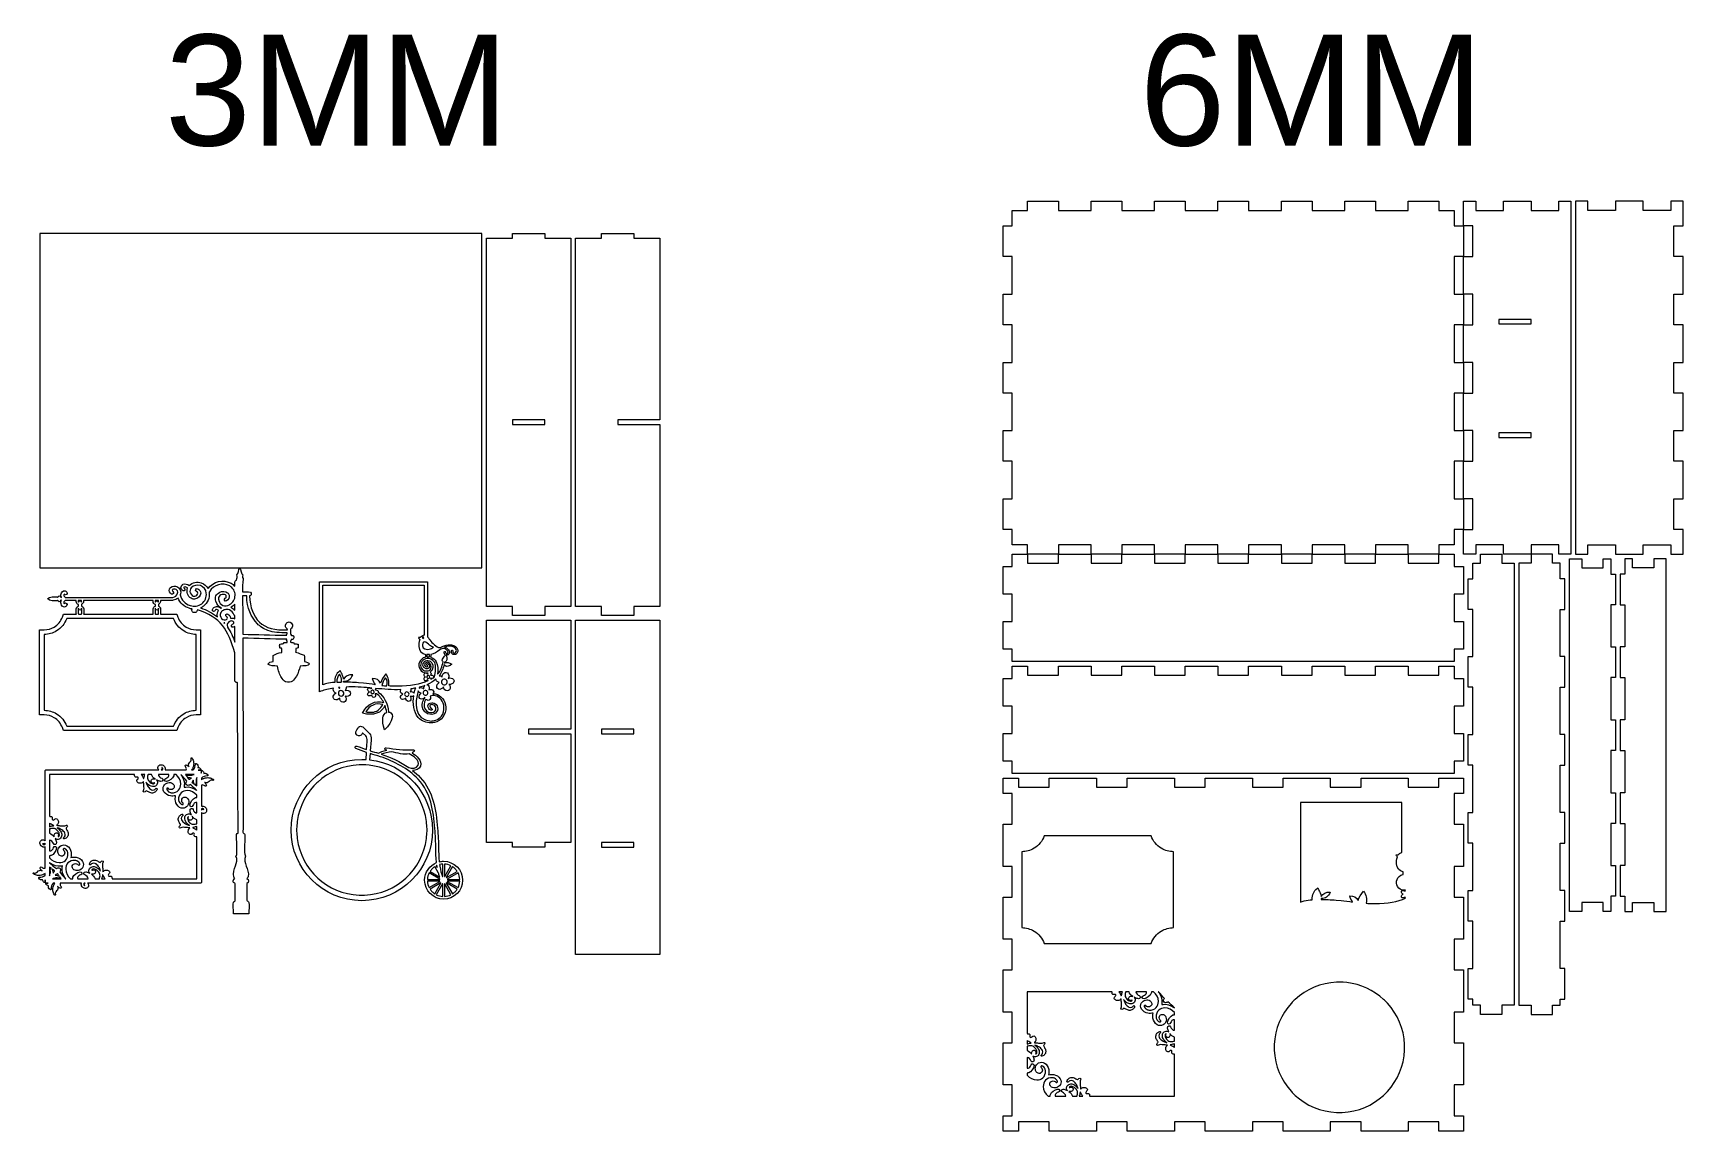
# Model space of a CAD drawing. Header units: millimetres. Extents: x -538 to 538, y -357 to 358.
import ezdxf

# ---------------------------------------------------------------- set-up
doc = ezdxf.new("R2010")
doc.units = ezdxf.units.MM
doc.header["$MEASUREMENT"] = 0
doc.layers.add('Layer 1', color=7, linetype='Continuous')
doc.styles.add('0', font='arial.ttf', dxfattribs={"height": 1})

msp = doc.modelspace()

# ---------------------------------------------------------------- texts
at = {"layer": 'Layer 1', "color": 250, "style": '0'}
for s, p in [('3MM', (-451.667, 285.0699)), ('6MM', (183.333, 285.0699))]:
    msp.add_text(s, height=72.2713, dxfattribs=at).set_placement(p)

# ---------------------------------------------------------------- linework, layer by layer
at = {"layer": 'Layer 1', "color": 250, "lineweight": 20}
msp.add_lwpolyline([(-533.1143, 9.7259), (-245.1143, 9.7259), (-245.1143, 227.7259), (-533.1143, 227.7259), (-533.1143, 9.7259)], close=True, dxfattribs=at)
at = {"layer": 'Layer 1', "color": 230, "lineweight": 20}
for points, knots in [([(388.5205, 99.2593), (388.5205, 99.2593), (388.5205, 123.7593), (388.5205, 123.7593), (388.5205, 123.7593), (388.5205, 123.7593), (394.5205, 123.7593), (394.5205, 123.7593), (394.5205, 123.7593), (394.5205, 123.7593), (394.5205, 143.7593), (394.5205, 143.7593), (394.5205, 143.7593), (394.5205, 143.7593), (388.5205, 143.7593), (388.5205, 143.7593), (388.5205, 143.7593), (388.5205, 143.7593), (388.5205, 168.2593), (388.5205, 168.2593), (388.5205, 168.2593), (388.5205, 168.2593), (394.5205, 168.2593), (394.5205, 168.2593), (394.5205, 168.2593), (394.5205, 168.2593), (394.5205, 188.2593), (394.5205, 188.2593), (394.5205, 188.2593), (394.5205, 188.2593), (388.5205, 188.2593), (388.5205, 188.2593), (388.5205, 188.2593), (388.5205, 188.2593), (388.5205, 212.7593), (388.5205, 212.7593), (388.5205, 212.7593), (388.5205, 212.7593), (394.5205, 212.7593), (394.5205, 212.7593), (394.5205, 212.7593), (394.5205, 212.7593), (394.5205, 232.7593), (394.5205, 232.7593), (394.5205, 232.7593), (394.5205, 232.7593), (388.5205, 232.7593), (388.5205, 232.7593), (388.5205, 232.7593), (388.5205, 232.7593), (388.5205, 242.7593), (388.5205, 242.7593), (388.5205, 242.7593), (388.5205, 242.7593), (378.5205, 242.7593), (378.5205, 242.7593), (378.5205, 242.7593), (378.5205, 242.7593), (378.5205, 248.7593), (378.5205, 248.7593), (378.5205, 248.7593), (378.5205, 248.7593), (358.5205, 248.7593), (358.5205, 248.7593), (358.5205, 248.7593), (358.5205, 248.7593), (358.5205, 242.7593), (358.5205, 242.7593), (358.5205, 242.7593), (358.5205, 242.7593), (337.1872, 242.7593), (337.1872, 242.7593), (337.1872, 242.7593), (337.1872, 242.7593), (337.1872, 248.7593), (337.1872, 248.7593), (337.1872, 248.7593), (337.1872, 248.7593), (317.1872, 248.7593), (317.1872, 248.7593), (317.1872, 248.7593), (317.1872, 248.7593), (317.1872, 242.7593), (317.1872, 242.7593), (317.1872, 242.7593), (317.1872, 242.7593), (295.8538, 242.7593), (295.8538, 242.7593), (295.8538, 242.7593), (295.8538, 242.7593), (295.8538, 248.7593), (295.8538, 248.7593), (295.8538, 248.7593), (295.8538, 248.7593), (275.8538, 248.7593), (275.8538, 248.7593), (275.8538, 248.7593), (275.8538, 248.7593), (275.8538, 242.7593), (275.8538, 242.7593), (275.8538, 242.7593), (275.8538, 242.7593), (254.5205, 242.7593), (254.5205, 242.7593), (254.5205, 242.7593), (254.5205, 242.7593), (254.5205, 248.7593), (254.5205, 248.7593), (254.5205, 248.7593), (254.5205, 248.7593), (234.5205, 248.7593), (234.5205, 248.7593), (234.5205, 248.7593), (234.5205, 248.7593), (234.5205, 242.7593), (234.5205, 242.7593), (234.5205, 242.7593), (234.5205, 242.7593), (213.1872, 242.7593), (213.1872, 242.7593), (213.1872, 242.7593), (213.1872, 242.7593), (213.1872, 248.7593), (213.1872, 248.7593), (213.1872, 248.7593), (213.1872, 248.7593), (193.1872, 248.7593), (193.1872, 248.7593), (193.1872, 248.7593), (193.1872, 248.7593), (193.1872, 242.7593), (193.1872, 242.7593), (193.1872, 242.7593), (193.1872, 242.7593), (171.8538, 242.7593), (171.8538, 242.7593), (171.8538, 242.7593), (171.8538, 242.7593), (171.8538, 248.7593), (171.8538, 248.7593), (171.8538, 248.7593), (171.8538, 248.7593), (151.8538, 248.7593), (151.8538, 248.7593), (151.8538, 248.7593), (151.8538, 248.7593), (151.8538, 242.7593), (151.8538, 242.7593), (151.8538, 242.7593), (151.8538, 242.7593), (130.5205, 242.7593), (130.5205, 242.7593), (130.5205, 242.7593), (130.5205, 242.7593), (130.5205, 248.7593), (130.5205, 248.7593), (130.5205, 248.7593), (130.5205, 248.7593), (110.5205, 248.7593), (110.5205, 248.7593), (110.5205, 248.7593), (110.5205, 248.7593), (110.5205, 242.7593), (110.5205, 242.7593), (110.5205, 242.7593), (110.5205, 242.7593), (100.5205, 242.7593), (100.5205, 242.7593), (100.5205, 242.7593), (100.5205, 242.7593), (100.5205, 232.7593), (100.5205, 232.7593), (100.5205, 232.7593), (100.5205, 232.7593), (94.5205, 232.7593), (94.5205, 232.7593), (94.5205, 232.7593), (94.5205, 232.7593), (94.5205, 212.7593), (94.5205, 212.7593), (94.5205, 212.7593), (94.5205, 212.7593), (100.5205, 212.7593), (100.5205, 212.7593), (100.5205, 212.7593), (100.5205, 212.7593), (100.5205, 188.2593), (100.5205, 188.2593), (100.5205, 188.2593), (100.5205, 188.2593), (94.5205, 188.2593), (94.5205, 188.2593), (94.5205, 188.2593), (94.5205, 188.2593), (94.5205, 168.2593), (94.5205, 168.2593), (94.5205, 168.2593), (94.5205, 168.2593), (100.5205, 168.2593), (100.5205, 168.2593), (100.5205, 168.2593), (100.5205, 168.2593), (100.5205, 143.7593), (100.5205, 143.7593), (100.5205, 143.7593), (100.5205, 143.7593), (94.5205, 143.7593), (94.5205, 143.7593), (94.5205, 143.7593), (94.5205, 143.7593), (94.5205, 123.7593), (94.5205, 123.7593), (94.5205, 123.7593), (94.5205, 123.7593), (100.5205, 123.7593), (100.5205, 123.7593), (100.5205, 123.7593), (100.5205, 123.7593), (100.5205, 99.2593), (100.5205, 99.2593), (100.5205, 99.2593), (100.5205, 99.2593), (94.5205, 99.2593), (94.5205, 99.2593), (94.5205, 99.2593), (94.5205, 99.2593), (94.5205, 79.2593), (94.5205, 79.2593), (94.5205, 79.2593), (94.5205, 79.2593), (100.5205, 79.2593), (100.5205, 79.2593), (100.5205, 79.2593), (100.5205, 79.2593), (100.5205, 54.7593), (100.5205, 54.7593), (100.5205, 54.7593), (100.5205, 54.7593), (94.5205, 54.7593), (94.5205, 54.7593), (94.5205, 54.7593), (94.5205, 54.7593), (94.5205, 34.7593), (94.5205, 34.7593), (94.5205, 34.7593), (94.5205, 34.7593), (100.5205, 34.7593), (100.5205, 34.7593), (100.5205, 34.7593), (100.5205, 34.7593), (100.5205, 24.7593), (100.5205, 24.7593), (100.5205, 24.7593), (100.5205, 24.7593), (110.5205, 24.7593), (110.5205, 24.7593), (110.5205, 24.7593), (110.5205, 24.7593), (110.5205, 18.7593), (110.5205, 18.7593), (110.5205, 18.7593), (110.5205, 18.7593), (130.5205, 18.7593), (130.5205, 18.7593), (130.5205, 18.7593), (130.5205, 18.7593), (130.5205, 24.7593), (130.5205, 24.7593), (130.5205, 24.7593), (130.5205, 24.7593), (151.8538, 24.7593), (151.8538, 24.7593), (151.8538, 24.7593), (151.8538, 24.7593), (151.8538, 18.7593), (151.8538, 18.7593), (151.8538, 18.7593), (151.8538, 18.7593), (171.8538, 18.7593), (171.8538, 18.7593), (171.8538, 18.7593), (171.8538, 18.7593), (171.8538, 24.7593), (171.8538, 24.7593), (171.8538, 24.7593), (171.8538, 24.7593), (193.1872, 24.7593), (193.1872, 24.7593), (193.1872, 24.7593), (193.1872, 24.7593), (193.1872, 18.7593), (193.1872, 18.7593), (193.1872, 18.7593), (193.1872, 18.7593), (213.1872, 18.7593), (213.1872, 18.7593), (213.1872, 18.7593), (213.1872, 18.7593), (213.1872, 24.7593), (213.1872, 24.7593), (213.1872, 24.7593), (213.1872, 24.7593), (234.5205, 24.7593), (234.5205, 24.7593), (234.5205, 24.7593), (234.5205, 24.7593), (234.5205, 18.7593), (234.5205, 18.7593), (234.5205, 18.7593), (234.5205, 18.7593), (254.5205, 18.7593), (254.5205, 18.7593), (254.5205, 18.7593), (254.5205, 18.7593), (254.5205, 24.7593), (254.5205, 24.7593), (254.5205, 24.7593), (254.5205, 24.7593), (275.8538, 24.7593), (275.8538, 24.7593), (275.8538, 24.7593), (275.8538, 24.7593), (275.8538, 18.7593), (275.8538, 18.7593), (275.8538, 18.7593), (275.8538, 18.7593), (295.8538, 18.7593), (295.8538, 18.7593), (295.8538, 18.7593), (295.8538, 18.7593), (295.8538, 24.7593), (295.8538, 24.7593), (295.8538, 24.7593), (295.8538, 24.7593), (317.1872, 24.7593), (317.1872, 24.7593), (317.1872, 24.7593), (317.1872, 24.7593), (317.1872, 18.7593), (317.1872, 18.7593), (317.1872, 18.7593), (317.1872, 18.7593), (337.1872, 18.7593), (337.1872, 18.7593), (337.1872, 18.7593), (337.1872, 18.7593), (337.1872, 24.7593), (337.1872, 24.7593), (337.1872, 24.7593), (337.1872, 24.7593), (358.5205, 24.7593), (358.5205, 24.7593), (358.5205, 24.7593), (358.5205, 24.7593), (358.5205, 18.7593), (358.5205, 18.7593), (358.5205, 18.7593), (358.5205, 18.7593), (378.5205, 18.7593), (378.5205, 18.7593), (378.5205, 18.7593), (378.5205, 18.7593), (378.5205, 24.7593), (378.5205, 24.7593), (378.5205, 24.7593), (378.5205, 24.7593), (388.5205, 24.7593), (388.5205, 24.7593), (388.5205, 24.7593), (388.5205, 24.7593), (388.5205, 34.7593), (388.5205, 34.7593), (388.5205, 34.7593), (388.5205, 34.7593), (394.5205, 34.7593), (394.5205, 34.7593), (394.5205, 34.7593), (394.5205, 34.7593), (394.5205, 54.7593), (394.5205, 54.7593), (394.5205, 54.7593), (394.5205, 54.7593), (388.5205, 54.7593), (388.5205, 54.7593), (388.5205, 54.7593), (388.5205, 54.7593), (388.5205, 79.2593), (388.5205, 79.2593), (388.5205, 79.2593), (388.5205, 79.2593), (394.5205, 79.2593), (394.5205, 79.2593), (394.5205, 79.2593), (394.5205, 79.2593), (394.5205, 99.2593), (394.5205, 99.2593), (394.5205, 99.2593), (394.5205, 99.2593), (388.5205, 99.2593), (388.5205, 99.2593)], [0, 0, 0, 0, 0.00990099, 0.00990099, 0.00990099, 0.00990099, 0.01980198, 0.01980198, 0.01980198, 0.01980198, 0.02970297, 0.02970297, 0.02970297, 0.02970297, 0.03960396, 0.03960396, 0.03960396, 0.03960396, 0.04950495, 0.04950495, 0.04950495, 0.04950495, 0.059405941, 0.059405941, 0.059405941, 0.059405941, 0.069306931, 0.069306931, 0.069306931, 0.069306931, 0.079207921, 0.079207921, 0.079207921, 0.079207921, 0.089108911, 0.089108911, 0.089108911, 0.089108911, 0.099009901, 0.099009901, 0.099009901, 0.099009901, 0.108910891, 0.108910891, 0.108910891, 0.108910891, 0.118811881, 0.118811881, 0.118811881, 0.118811881, 0.128712871, 0.128712871, 0.128712871, 0.128712871, 0.138613861, 0.138613861, 0.138613861, 0.138613861, 0.148514851, 0.148514851, 0.148514851, 0.148514851, 0.158415842, 0.158415842, 0.158415842, 0.158415842, 0.168316832, 0.168316832, 0.168316832, 0.168316832, 0.178217822, 0.178217822, 0.178217822, 0.178217822, 0.188118812, 0.188118812, 0.188118812, 0.188118812, 0.198019802, 0.198019802, 0.198019802, 0.198019802, 0.207920792, 0.207920792, 0.207920792, 0.207920792, 0.217821782, 0.217821782, 0.217821782, 0.217821782, 0.227722772, 0.227722772, 0.227722772, 0.227722772, 0.237623762, 0.237623762, 0.237623762, 0.237623762, 0.247524752, 0.247524752, 0.247524752, 0.247524752, 0.257425743, 0.257425743, 0.257425743, 0.257425743, 0.267326733, 0.267326733, 0.267326733, 0.267326733, 0.277227723, 0.277227723, 0.277227723, 0.277227723, 0.287128713, 0.287128713, 0.287128713, 0.287128713, 0.297029703, 0.297029703, 0.297029703, 0.297029703, 0.306930693, 0.306930693, 0.306930693, 0.306930693, 0.316831683, 0.316831683, 0.316831683, 0.316831683, 0.326732673, 0.326732673, 0.326732673, 0.326732673, 0.336633663, 0.336633663, 0.336633663, 0.336633663, 0.346534653, 0.346534653, 0.346534653, 0.346534653, 0.356435644, 0.356435644, 0.356435644, 0.356435644, 0.366336634, 0.366336634, 0.366336634, 0.366336634, 0.376237624, 0.376237624, 0.376237624, 0.376237624, 0.386138614, 0.386138614, 0.386138614, 0.386138614, 0.396039604, 0.396039604, 0.396039604, 0.396039604, 0.405940594, 0.405940594, 0.405940594, 0.405940594, 0.415841584, 0.415841584, 0.415841584, 0.415841584, 0.425742574, 0.425742574, 0.425742574, 0.425742574, 0.435643564, 0.435643564, 0.435643564, 0.435643564, 0.445544554, 0.445544554, 0.445544554, 0.445544554, 0.455445545, 0.455445545, 0.455445545, 0.455445545, 0.465346535, 0.465346535, 0.465346535, 0.465346535, 0.475247525, 0.475247525, 0.475247525, 0.475247525, 0.485148515, 0.485148515, 0.485148515, 0.485148515, 0.495049505, 0.495049505, 0.495049505, 0.495049505, 0.504950495, 0.504950495, 0.504950495, 0.504950495, 0.514851485, 0.514851485, 0.514851485, 0.514851485, 0.524752475, 0.524752475, 0.524752475, 0.524752475, 0.534653465, 0.534653465, 0.534653465, 0.534653465, 0.544554455, 0.544554455, 0.544554455, 0.544554455, 0.554455446, 0.554455446, 0.554455446, 0.554455446, 0.564356436, 0.564356436, 0.564356436, 0.564356436, 0.574257426, 0.574257426, 0.574257426, 0.574257426, 0.584158416, 0.584158416, 0.584158416, 0.584158416, 0.594059406, 0.594059406, 0.594059406, 0.594059406, 0.603960396, 0.603960396, 0.603960396, 0.603960396, 0.613861386, 0.613861386, 0.613861386, 0.613861386, 0.623762376, 0.623762376, 0.623762376, 0.623762376, 0.633663366, 0.633663366, 0.633663366, 0.633663366, 0.643564356, 0.643564356, 0.643564356, 0.643564356, 0.653465347, 0.653465347, 0.653465347, 0.653465347, 0.663366337, 0.663366337, 0.663366337, 0.663366337, 0.673267327, 0.673267327, 0.673267327, 0.673267327, 0.683168317, 0.683168317, 0.683168317, 0.683168317, 0.693069307, 0.693069307, 0.693069307, 0.693069307, 0.702970297, 0.702970297, 0.702970297, 0.702970297, 0.712871287, 0.712871287, 0.712871287, 0.712871287, 0.722772277, 0.722772277, 0.722772277, 0.722772277, 0.732673267, 0.732673267, 0.732673267, 0.732673267, 0.742574257, 0.742574257, 0.742574257, 0.742574257, 0.752475248, 0.752475248, 0.752475248, 0.752475248, 0.762376238, 0.762376238, 0.762376238, 0.762376238, 0.772277228, 0.772277228, 0.772277228, 0.772277228, 0.782178218, 0.782178218, 0.782178218, 0.782178218, 0.792079208, 0.792079208, 0.792079208, 0.792079208, 0.801980198, 0.801980198, 0.801980198, 0.801980198, 0.811881188, 0.811881188, 0.811881188, 0.811881188, 0.821782178, 0.821782178, 0.821782178, 0.821782178, 0.831683168, 0.831683168, 0.831683168, 0.831683168, 0.841584158, 0.841584158, 0.841584158, 0.841584158, 0.851485149, 0.851485149, 0.851485149, 0.851485149, 0.861386139, 0.861386139, 0.861386139, 0.861386139, 0.871287129, 0.871287129, 0.871287129, 0.871287129, 0.881188119, 0.881188119, 0.881188119, 0.881188119, 0.891089109, 0.891089109, 0.891089109, 0.891089109, 0.900990099, 0.900990099, 0.900990099, 0.900990099, 0.910891089, 0.910891089, 0.910891089, 0.910891089, 0.920792079, 0.920792079, 0.920792079, 0.920792079, 0.930693069, 0.930693069, 0.930693069, 0.930693069, 0.940594059, 0.940594059, 0.940594059, 0.940594059, 0.95049505, 0.95049505, 0.95049505, 0.95049505, 0.96039604, 0.96039604, 0.96039604, 0.96039604, 0.97029703, 0.97029703, 0.97029703, 0.97029703, 0.98019802, 0.98019802, 0.98019802, 0.98019802, 1, 1, 1, 1]), ([(438.5205, 248.7593), (438.5205, 248.7593), (420.5205, 248.7593), (420.5205, 248.7593), (420.5205, 248.7593), (420.5205, 248.7593), (420.5205, 242.7593), (420.5205, 242.7593), (420.5205, 242.7593), (420.5205, 242.7593), (402.5205, 242.7593), (402.5205, 242.7593), (402.5205, 242.7593), (402.5205, 242.7593), (402.5205, 248.7593), (402.5205, 248.7593), (402.5205, 248.7593), (402.5205, 248.7593), (394.5205, 248.7593), (394.5205, 248.7593), (394.5205, 248.7593), (394.5205, 248.7593), (394.5205, 232.7593), (394.5205, 232.7593), (394.5205, 232.7593), (394.5205, 232.7593), (400.5205, 232.7593), (400.5205, 232.7593), (400.5205, 232.7593), (400.5205, 232.7593), (400.5205, 212.7593), (400.5205, 212.7593), (400.5205, 212.7593), (400.5205, 212.7593), (394.5205, 212.7593), (394.5205, 212.7593), (394.5205, 212.7593), (394.5205, 212.7593), (394.5205, 188.2593), (394.5205, 188.2593), (394.5205, 188.2593), (394.5205, 188.2593), (400.5205, 188.2593), (400.5205, 188.2593), (400.5205, 188.2593), (400.5205, 188.2593), (400.5205, 168.2593), (400.5205, 168.2593), (400.5205, 168.2593), (400.5205, 168.2593), (394.5205, 168.2593), (394.5205, 168.2593), (394.5205, 168.2593), (394.5205, 168.2593), (394.5205, 143.7593), (394.5205, 143.7593), (394.5205, 143.7593), (394.5205, 143.7593), (400.5205, 143.7593), (400.5205, 143.7593), (400.5205, 143.7593), (400.5205, 143.7593), (400.5205, 123.7593), (400.5205, 123.7593), (400.5205, 123.7593), (400.5205, 123.7593), (394.5205, 123.7593), (394.5205, 123.7593), (394.5205, 123.7593), (394.5205, 123.7593), (394.5205, 99.2593), (394.5205, 99.2593), (394.5205, 99.2593), (394.5205, 99.2593), (400.5205, 99.2593), (400.5205, 99.2593), (400.5205, 99.2593), (400.5205, 99.2593), (400.5205, 79.2593), (400.5205, 79.2593), (400.5205, 79.2593), (400.5205, 79.2593), (394.5205, 79.2593), (394.5205, 79.2593), (394.5205, 79.2593), (394.5205, 79.2593), (394.5205, 54.7593), (394.5205, 54.7593), (394.5205, 54.7593), (394.5205, 54.7593), (400.5205, 54.7593), (400.5205, 54.7593), (400.5205, 54.7593), (400.5205, 54.7593), (400.5205, 34.7593), (400.5205, 34.7593), (400.5205, 34.7593), (400.5205, 34.7593), (394.5205, 34.7593), (394.5205, 34.7593), (394.5205, 34.7593), (394.5205, 34.7593), (394.5205, 18.7593), (394.5205, 18.7593), (394.5205, 18.7593), (394.5205, 18.7593), (402.5205, 18.7593), (402.5205, 18.7593), (402.5205, 18.7593), (402.5205, 18.7593), (402.5205, 24.7593), (402.5205, 24.7593), (402.5205, 24.7593), (402.5205, 24.7593), (420.5205, 24.7593), (420.5205, 24.7593), (420.5205, 24.7593), (420.5205, 24.7593), (420.5205, 18.7593), (420.5205, 18.7593), (420.5205, 18.7593), (420.5205, 18.7593), (438.5205, 18.7593), (438.5205, 18.7593), (438.5205, 18.7593), (438.5205, 18.7593), (438.5205, 24.7593), (438.5205, 24.7593), (438.5205, 24.7593), (438.5205, 24.7593), (456.5205, 24.7593), (456.5205, 24.7593), (456.5205, 24.7593), (456.5205, 24.7593), (456.5205, 18.7593), (456.5205, 18.7593), (456.5205, 18.7593), (456.5205, 18.7593), (464.5205, 18.7593), (464.5205, 18.7593), (464.5205, 18.7593), (464.5205, 18.7593), (464.5205, 248.7593), (464.5205, 248.7593), (464.5205, 248.7593), (464.5205, 248.7593), (456.5205, 248.7593), (456.5205, 248.7593), (456.5205, 248.7593), (456.5205, 248.7593), (456.5205, 242.7593), (456.5205, 242.7593), (456.5205, 242.7593), (456.5205, 242.7593), (438.5205, 242.7593), (438.5205, 242.7593), (438.5205, 242.7593), (438.5205, 242.7593), (438.5205, 248.7593), (438.5205, 248.7593)], [0, 0, 0, 0, 0.024390244, 0.024390244, 0.024390244, 0.024390244, 0.048780488, 0.048780488, 0.048780488, 0.048780488, 0.073170732, 0.073170732, 0.073170732, 0.073170732, 0.097560976, 0.097560976, 0.097560976, 0.097560976, 0.12195122, 0.12195122, 0.12195122, 0.12195122, 0.146341463, 0.146341463, 0.146341463, 0.146341463, 0.170731707, 0.170731707, 0.170731707, 0.170731707, 0.195121951, 0.195121951, 0.195121951, 0.195121951, 0.219512195, 0.219512195, 0.219512195, 0.219512195, 0.243902439, 0.243902439, 0.243902439, 0.243902439, 0.268292683, 0.268292683, 0.268292683, 0.268292683, 0.292682927, 0.292682927, 0.292682927, 0.292682927, 0.317073171, 0.317073171, 0.317073171, 0.317073171, 0.341463415, 0.341463415, 0.341463415, 0.341463415, 0.365853659, 0.365853659, 0.365853659, 0.365853659, 0.390243902, 0.390243902, 0.390243902, 0.390243902, 0.414634146, 0.414634146, 0.414634146, 0.414634146, 0.43902439, 0.43902439, 0.43902439, 0.43902439, 0.463414634, 0.463414634, 0.463414634, 0.463414634, 0.487804878, 0.487804878, 0.487804878, 0.487804878, 0.512195122, 0.512195122, 0.512195122, 0.512195122, 0.536585366, 0.536585366, 0.536585366, 0.536585366, 0.56097561, 0.56097561, 0.56097561, 0.56097561, 0.585365854, 0.585365854, 0.585365854, 0.585365854, 0.609756098, 0.609756098, 0.609756098, 0.609756098, 0.634146341, 0.634146341, 0.634146341, 0.634146341, 0.658536585, 0.658536585, 0.658536585, 0.658536585, 0.682926829, 0.682926829, 0.682926829, 0.682926829, 0.707317073, 0.707317073, 0.707317073, 0.707317073, 0.731707317, 0.731707317, 0.731707317, 0.731707317, 0.756097561, 0.756097561, 0.756097561, 0.756097561, 0.780487805, 0.780487805, 0.780487805, 0.780487805, 0.804878049, 0.804878049, 0.804878049, 0.804878049, 0.829268293, 0.829268293, 0.829268293, 0.829268293, 0.853658537, 0.853658537, 0.853658537, 0.853658537, 0.87804878, 0.87804878, 0.87804878, 0.87804878, 0.902439024, 0.902439024, 0.902439024, 0.902439024, 0.926829268, 0.926829268, 0.926829268, 0.926829268, 0.951219512, 0.951219512, 0.951219512, 0.951219512, 1, 1, 1, 1]), ([(493.5205, 248.7593), (493.5205, 248.7593), (511.5205, 248.7593), (511.5205, 248.7593), (511.5205, 248.7593), (511.5205, 248.7593), (511.5205, 242.7593), (511.5205, 242.7593), (511.5205, 242.7593), (511.5205, 242.7593), (529.5205, 242.7593), (529.5205, 242.7593), (529.5205, 242.7593), (529.5205, 242.7593), (529.5205, 248.7593), (529.5205, 248.7593), (529.5205, 248.7593), (529.5205, 248.7593), (537.5205, 248.7593), (537.5205, 248.7593), (537.5205, 248.7593), (537.5205, 248.7593), (537.5205, 232.7593), (537.5205, 232.7593), (537.5205, 232.7593), (537.5205, 232.7593), (531.5205, 232.7593), (531.5205, 232.7593), (531.5205, 232.7593), (531.5205, 232.7593), (531.5205, 212.7593), (531.5205, 212.7593), (531.5205, 212.7593), (531.5205, 212.7593), (537.5205, 212.7593), (537.5205, 212.7593), (537.5205, 212.7593), (537.5205, 212.7593), (537.5205, 188.2593), (537.5205, 188.2593), (537.5205, 188.2593), (537.5205, 188.2593), (531.5205, 188.2593), (531.5205, 188.2593), (531.5205, 188.2593), (531.5205, 188.2593), (531.5205, 168.2593), (531.5205, 168.2593), (531.5205, 168.2593), (531.5205, 168.2593), (537.5205, 168.2593), (537.5205, 168.2593), (537.5205, 168.2593), (537.5205, 168.2593), (537.5205, 143.7593), (537.5205, 143.7593), (537.5205, 143.7593), (537.5205, 143.7593), (531.5205, 143.7593), (531.5205, 143.7593), (531.5205, 143.7593), (531.5205, 143.7593), (531.5205, 123.7593), (531.5205, 123.7593), (531.5205, 123.7593), (531.5205, 123.7593), (537.5205, 123.7593), (537.5205, 123.7593), (537.5205, 123.7593), (537.5205, 123.7593), (537.5205, 99.2593), (537.5205, 99.2593), (537.5205, 99.2593), (537.5205, 99.2593), (531.5205, 99.2593), (531.5205, 99.2593), (531.5205, 99.2593), (531.5205, 99.2593), (531.5205, 79.2593), (531.5205, 79.2593), (531.5205, 79.2593), (531.5205, 79.2593), (537.5205, 79.2593), (537.5205, 79.2593), (537.5205, 79.2593), (537.5205, 79.2593), (537.5205, 54.7593), (537.5205, 54.7593), (537.5205, 54.7593), (537.5205, 54.7593), (531.5205, 54.7593), (531.5205, 54.7593), (531.5205, 54.7593), (531.5205, 54.7593), (531.5205, 34.7593), (531.5205, 34.7593), (531.5205, 34.7593), (531.5205, 34.7593), (537.5205, 34.7593), (537.5205, 34.7593), (537.5205, 34.7593), (537.5205, 34.7593), (537.5205, 18.7593), (537.5205, 18.7593), (537.5205, 18.7593), (537.5205, 18.7593), (529.5205, 18.7593), (529.5205, 18.7593), (529.5205, 18.7593), (529.5205, 18.7593), (529.5205, 24.7593), (529.5205, 24.7593), (529.5205, 24.7593), (529.5205, 24.7593), (511.5205, 24.7593), (511.5205, 24.7593), (511.5205, 24.7593), (511.5205, 24.7593), (511.5205, 18.7593), (511.5205, 18.7593), (511.5205, 18.7593), (511.5205, 18.7593), (493.5205, 18.7593), (493.5205, 18.7593), (493.5205, 18.7593), (493.5205, 18.7593), (493.5205, 24.7593), (493.5205, 24.7593), (493.5205, 24.7593), (493.5205, 24.7593), (475.5205, 24.7593), (475.5205, 24.7593), (475.5205, 24.7593), (475.5205, 24.7593), (475.5205, 18.7593), (475.5205, 18.7593), (475.5205, 18.7593), (475.5205, 18.7593), (467.5205, 18.7593), (467.5205, 18.7593), (467.5205, 18.7593), (467.5205, 18.7593), (467.5205, 248.7593), (467.5205, 248.7593), (467.5205, 248.7593), (467.5205, 248.7593), (475.5205, 248.7593), (475.5205, 248.7593), (475.5205, 248.7593), (475.5205, 248.7593), (475.5205, 242.7593), (475.5205, 242.7593), (475.5205, 242.7593), (475.5205, 242.7593), (493.5205, 242.7593), (493.5205, 242.7593), (493.5205, 242.7593), (493.5205, 242.7593), (493.5205, 248.7593), (493.5205, 248.7593)], [0, 0, 0, 0, 0.024390244, 0.024390244, 0.024390244, 0.024390244, 0.048780488, 0.048780488, 0.048780488, 0.048780488, 0.073170732, 0.073170732, 0.073170732, 0.073170732, 0.097560976, 0.097560976, 0.097560976, 0.097560976, 0.12195122, 0.12195122, 0.12195122, 0.12195122, 0.146341463, 0.146341463, 0.146341463, 0.146341463, 0.170731707, 0.170731707, 0.170731707, 0.170731707, 0.195121951, 0.195121951, 0.195121951, 0.195121951, 0.219512195, 0.219512195, 0.219512195, 0.219512195, 0.243902439, 0.243902439, 0.243902439, 0.243902439, 0.268292683, 0.268292683, 0.268292683, 0.268292683, 0.292682927, 0.292682927, 0.292682927, 0.292682927, 0.317073171, 0.317073171, 0.317073171, 0.317073171, 0.341463415, 0.341463415, 0.341463415, 0.341463415, 0.365853659, 0.365853659, 0.365853659, 0.365853659, 0.390243902, 0.390243902, 0.390243902, 0.390243902, 0.414634146, 0.414634146, 0.414634146, 0.414634146, 0.43902439, 0.43902439, 0.43902439, 0.43902439, 0.463414634, 0.463414634, 0.463414634, 0.463414634, 0.487804878, 0.487804878, 0.487804878, 0.487804878, 0.512195122, 0.512195122, 0.512195122, 0.512195122, 0.536585366, 0.536585366, 0.536585366, 0.536585366, 0.56097561, 0.56097561, 0.56097561, 0.56097561, 0.585365854, 0.585365854, 0.585365854, 0.585365854, 0.609756098, 0.609756098, 0.609756098, 0.609756098, 0.634146341, 0.634146341, 0.634146341, 0.634146341, 0.658536585, 0.658536585, 0.658536585, 0.658536585, 0.682926829, 0.682926829, 0.682926829, 0.682926829, 0.707317073, 0.707317073, 0.707317073, 0.707317073, 0.731707317, 0.731707317, 0.731707317, 0.731707317, 0.756097561, 0.756097561, 0.756097561, 0.756097561, 0.780487805, 0.780487805, 0.780487805, 0.780487805, 0.804878049, 0.804878049, 0.804878049, 0.804878049, 0.829268293, 0.829268293, 0.829268293, 0.829268293, 0.853658537, 0.853658537, 0.853658537, 0.853658537, 0.87804878, 0.87804878, 0.87804878, 0.87804878, 0.902439024, 0.902439024, 0.902439024, 0.902439024, 0.926829268, 0.926829268, 0.926829268, 0.926829268, 0.951219512, 0.951219512, 0.951219512, 0.951219512, 1, 1, 1, 1]), ([(417.5205, 171.7593), (417.5205, 171.7593), (438.5205, 171.7593), (438.5205, 171.7593), (438.5205, 171.7593), (438.5205, 171.7593), (438.5205, 168.7593), (438.5205, 168.7593), (438.5205, 168.7593), (438.5205, 168.7593), (417.5205, 168.7593), (417.5205, 168.7593), (417.5205, 168.7593), (417.5205, 168.7593), (417.5205, 171.7593), (417.5205, 171.7593)], [0, 0, 0, 0, 0.2, 0.2, 0.2, 0.2, 0.4, 0.4, 0.4, 0.4, 0.6, 0.6, 0.6, 0.6, 1, 1, 1, 1]), ([(417.5205, 97.7593), (417.5205, 97.7593), (438.5205, 97.7593), (438.5205, 97.7593), (438.5205, 97.7593), (438.5205, 97.7593), (438.5205, 94.7593), (438.5205, 94.7593), (438.5205, 94.7593), (438.5205, 94.7593), (417.5205, 94.7593), (417.5205, 94.7593), (417.5205, 94.7593), (417.5205, 94.7593), (417.5205, 97.7593), (417.5205, 97.7593)], [0, 0, 0, 0, 0.2, 0.2, 0.2, 0.2, 0.4, 0.4, 0.4, 0.4, 0.6, 0.6, 0.6, 0.6, 1, 1, 1, 1]), ([(151.8538, 18.7593), (151.8538, 18.7593), (130.5205, 18.7593), (130.5205, 18.7593), (130.5205, 18.7593), (130.5205, 18.7593), (130.5205, 12.7593), (130.5205, 12.7593), (130.5205, 12.7593), (130.5205, 12.7593), (110.5205, 12.7593), (110.5205, 12.7593), (110.5205, 12.7593), (110.5205, 12.7593), (110.5205, 18.7593), (110.5205, 18.7593), (110.5205, 18.7593), (110.5205, 18.7593), (100.5205, 18.7593), (100.5205, 18.7593), (100.5205, 18.7593), (100.5205, 18.7593), (100.5205, 10.7593), (100.5205, 10.7593), (100.5205, 10.7593), (100.5205, 10.7593), (94.5205, 10.7593), (94.5205, 10.7593), (94.5205, 10.7593), (94.5205, 10.7593), (94.5205, -7.2407), (94.5205, -7.2407), (94.5205, -7.2407), (94.5205, -7.2407), (100.5205, -7.2407), (100.5205, -7.2407), (100.5205, -7.2407), (100.5205, -7.2407), (100.5205, -25.2407), (100.5205, -25.2407), (100.5205, -25.2407), (100.5205, -25.2407), (94.5205, -25.2407), (94.5205, -25.2407), (94.5205, -25.2407), (94.5205, -25.2407), (94.5205, -43.2407), (94.5205, -43.2407), (94.5205, -43.2407), (94.5205, -43.2407), (100.5205, -43.2407), (100.5205, -43.2407), (100.5205, -43.2407), (100.5205, -43.2407), (100.5205, -51.2407), (100.5205, -51.2407), (100.5205, -51.2407), (100.5205, -51.2407), (388.5205, -51.2407), (388.5205, -51.2407), (388.5205, -51.2407), (388.5205, -51.2407), (388.5205, -43.2407), (388.5205, -43.2407), (388.5205, -43.2407), (388.5205, -43.2407), (394.5205, -43.2407), (394.5205, -43.2407), (394.5205, -43.2407), (394.5205, -43.2407), (394.5205, -25.2407), (394.5205, -25.2407), (394.5205, -25.2407), (394.5205, -25.2407), (388.5205, -25.2407), (388.5205, -25.2407), (388.5205, -25.2407), (388.5205, -25.2407), (388.5205, -7.2407), (388.5205, -7.2407), (388.5205, -7.2407), (388.5205, -7.2407), (394.5205, -7.2407), (394.5205, -7.2407), (394.5205, -7.2407), (394.5205, -7.2407), (394.5205, 10.7593), (394.5205, 10.7593), (394.5205, 10.7593), (394.5205, 10.7593), (388.5205, 10.7593), (388.5205, 10.7593), (388.5205, 10.7593), (388.5205, 10.7593), (388.5205, 18.7593), (388.5205, 18.7593), (388.5205, 18.7593), (388.5205, 18.7593), (378.5205, 18.7593), (378.5205, 18.7593), (378.5205, 18.7593), (378.5205, 18.7593), (378.5205, 12.7593), (378.5205, 12.7593), (378.5205, 12.7593), (378.5205, 12.7593), (358.5205, 12.7593), (358.5205, 12.7593), (358.5205, 12.7593), (358.5205, 12.7593), (358.5205, 18.7593), (358.5205, 18.7593), (358.5205, 18.7593), (358.5205, 18.7593), (337.1872, 18.7593), (337.1872, 18.7593), (337.1872, 18.7593), (337.1872, 18.7593), (337.1872, 12.7593), (337.1872, 12.7593), (337.1872, 12.7593), (337.1872, 12.7593), (317.1872, 12.7593), (317.1872, 12.7593), (317.1872, 12.7593), (317.1872, 12.7593), (317.1872, 18.7593), (317.1872, 18.7593), (317.1872, 18.7593), (317.1872, 18.7593), (295.8538, 18.7593), (295.8538, 18.7593), (295.8538, 18.7593), (295.8538, 18.7593), (295.8538, 12.7593), (295.8538, 12.7593), (295.8538, 12.7593), (295.8538, 12.7593), (275.8538, 12.7593), (275.8538, 12.7593), (275.8538, 12.7593), (275.8538, 12.7593), (275.8538, 18.7593), (275.8538, 18.7593), (275.8538, 18.7593), (275.8538, 18.7593), (254.5205, 18.7593), (254.5205, 18.7593), (254.5205, 18.7593), (254.5205, 18.7593), (254.5205, 12.7593), (254.5205, 12.7593), (254.5205, 12.7593), (254.5205, 12.7593), (234.5205, 12.7593), (234.5205, 12.7593), (234.5205, 12.7593), (234.5205, 12.7593), (234.5205, 18.7593), (234.5205, 18.7593), (234.5205, 18.7593), (234.5205, 18.7593), (213.1872, 18.7593), (213.1872, 18.7593), (213.1872, 18.7593), (213.1872, 18.7593), (213.1872, 12.7593), (213.1872, 12.7593), (213.1872, 12.7593), (213.1872, 12.7593), (193.1872, 12.7593), (193.1872, 12.7593), (193.1872, 12.7593), (193.1872, 12.7593), (193.1872, 18.7593), (193.1872, 18.7593), (193.1872, 18.7593), (193.1872, 18.7593), (171.8538, 18.7593), (171.8538, 18.7593), (171.8538, 18.7593), (171.8538, 18.7593), (171.8538, 12.7593), (171.8538, 12.7593), (171.8538, 12.7593), (171.8538, 12.7593), (151.8538, 12.7593), (151.8538, 12.7593), (151.8538, 12.7593), (151.8538, 12.7593), (151.8538, 18.7593), (151.8538, 18.7593)], [0, 0, 0, 0, 0.020408163, 0.020408163, 0.020408163, 0.020408163, 0.040816327, 0.040816327, 0.040816327, 0.040816327, 0.06122449, 0.06122449, 0.06122449, 0.06122449, 0.081632653, 0.081632653, 0.081632653, 0.081632653, 0.102040816, 0.102040816, 0.102040816, 0.102040816, 0.12244898, 0.12244898, 0.12244898, 0.12244898, 0.142857143, 0.142857143, 0.142857143, 0.142857143, 0.163265306, 0.163265306, 0.163265306, 0.163265306, 0.183673469, 0.183673469, 0.183673469, 0.183673469, 0.204081633, 0.204081633, 0.204081633, 0.204081633, 0.224489796, 0.224489796, 0.224489796, 0.224489796, 0.244897959, 0.244897959, 0.244897959, 0.244897959, 0.265306122, 0.265306122, 0.265306122, 0.265306122, 0.285714286, 0.285714286, 0.285714286, 0.285714286, 0.306122449, 0.306122449, 0.306122449, 0.306122449, 0.326530612, 0.326530612, 0.326530612, 0.326530612, 0.346938776, 0.346938776, 0.346938776, 0.346938776, 0.367346939, 0.367346939, 0.367346939, 0.367346939, 0.387755102, 0.387755102, 0.387755102, 0.387755102, 0.408163265, 0.408163265, 0.408163265, 0.408163265, 0.428571429, 0.428571429, 0.428571429, 0.428571429, 0.448979592, 0.448979592, 0.448979592, 0.448979592, 0.469387755, 0.469387755, 0.469387755, 0.469387755, 0.489795918, 0.489795918, 0.489795918, 0.489795918, 0.510204082, 0.510204082, 0.510204082, 0.510204082, 0.530612245, 0.530612245, 0.530612245, 0.530612245, 0.551020408, 0.551020408, 0.551020408, 0.551020408, 0.571428571, 0.571428571, 0.571428571, 0.571428571, 0.591836735, 0.591836735, 0.591836735, 0.591836735, 0.612244898, 0.612244898, 0.612244898, 0.612244898, 0.632653061, 0.632653061, 0.632653061, 0.632653061, 0.653061224, 0.653061224, 0.653061224, 0.653061224, 0.673469388, 0.673469388, 0.673469388, 0.673469388, 0.693877551, 0.693877551, 0.693877551, 0.693877551, 0.714285714, 0.714285714, 0.714285714, 0.714285714, 0.734693878, 0.734693878, 0.734693878, 0.734693878, 0.755102041, 0.755102041, 0.755102041, 0.755102041, 0.775510204, 0.775510204, 0.775510204, 0.775510204, 0.795918367, 0.795918367, 0.795918367, 0.795918367, 0.816326531, 0.816326531, 0.816326531, 0.816326531, 0.836734694, 0.836734694, 0.836734694, 0.836734694, 0.857142857, 0.857142857, 0.857142857, 0.857142857, 0.87755102, 0.87755102, 0.87755102, 0.87755102, 0.897959184, 0.897959184, 0.897959184, 0.897959184, 0.918367347, 0.918367347, 0.918367347, 0.918367347, 0.93877551, 0.93877551, 0.93877551, 0.93877551, 0.959183673, 0.959183673, 0.959183673, 0.959183673, 1, 1, 1, 1]), ([(427.5205, -275.2407), (427.5205, -275.2407), (427.5205, 12.7593), (427.5205, 12.7593), (427.5205, 12.7593), (427.5205, 12.7593), (419.5205, 12.7593), (419.5205, 12.7593), (419.5205, 12.7593), (419.5205, 12.7593), (419.5205, 18.7593), (419.5205, 18.7593), (419.5205, 18.7593), (419.5205, 18.7593), (405.5205, 18.7593), (405.5205, 18.7593), (405.5205, 18.7593), (405.5205, 18.7593), (405.5205, 12.7593), (405.5205, 12.7593), (405.5205, 12.7593), (405.5205, 12.7593), (400.5205, 12.7593), (400.5205, 12.7593), (400.5205, 12.7593), (400.5205, 12.7593), (400.5205, 2.7593), (400.5205, 2.7593), (400.5205, 2.7593), (400.5205, 2.7593), (397.5205, 2.7593), (397.5205, 2.7593), (397.5205, 2.7593), (397.5205, 2.7593), (397.5205, -17.2407), (397.5205, -17.2407), (397.5205, -17.2407), (397.5205, -17.2407), (400.5205, -17.2407), (400.5205, -17.2407), (400.5205, -17.2407), (400.5205, -17.2407), (400.5205, -48.0407), (400.5205, -48.0407), (400.5205, -48.0407), (400.5205, -48.0407), (397.5205, -48.0407), (397.5205, -48.0407), (397.5205, -48.0407), (397.5205, -48.0407), (397.5205, -68.0407), (397.5205, -68.0407), (397.5205, -68.0407), (397.5205, -68.0407), (400.5205, -68.0407), (400.5205, -68.0407), (400.5205, -68.0407), (400.5205, -68.0407), (400.5205, -98.8407), (400.5205, -98.8407), (400.5205, -98.8407), (400.5205, -98.8407), (397.5205, -98.8407), (397.5205, -98.8407), (397.5205, -98.8407), (397.5205, -98.8407), (397.5205, -118.8407), (397.5205, -118.8407), (397.5205, -118.8407), (397.5205, -118.8407), (400.5205, -118.8407), (400.5205, -118.8407), (400.5205, -118.8407), (400.5205, -118.8407), (400.5205, -149.6407), (400.5205, -149.6407), (400.5205, -149.6407), (400.5205, -149.6407), (397.5205, -149.6407), (397.5205, -149.6407), (397.5205, -149.6407), (397.5205, -149.6407), (397.5205, -169.6407), (397.5205, -169.6407), (397.5205, -169.6407), (397.5205, -169.6407), (400.5205, -169.6407), (400.5205, -169.6407), (400.5205, -169.6407), (400.5205, -169.6407), (400.5205, -200.4407), (400.5205, -200.4407), (400.5205, -200.4407), (400.5205, -200.4407), (397.5205, -200.4407), (397.5205, -200.4407), (397.5205, -200.4407), (397.5205, -200.4407), (397.5205, -220.4407), (397.5205, -220.4407), (397.5205, -220.4407), (397.5205, -220.4407), (400.5205, -220.4407), (400.5205, -220.4407), (400.5205, -220.4407), (400.5205, -220.4407), (400.5205, -251.2407), (400.5205, -251.2407), (400.5205, -251.2407), (400.5205, -251.2407), (397.5205, -251.2407), (397.5205, -251.2407), (397.5205, -251.2407), (397.5205, -251.2407), (397.5205, -271.2407), (397.5205, -271.2407), (397.5205, -271.2407), (397.5205, -271.2407), (400.5205, -271.2407), (400.5205, -271.2407), (400.5205, -271.2407), (400.5205, -271.2407), (400.5205, -275.2407), (400.5205, -275.2407), (400.5205, -275.2407), (400.5205, -275.2407), (405.5205, -275.2407), (405.5205, -275.2407), (405.5205, -275.2407), (405.5205, -275.2407), (405.5205, -281.2407), (405.5205, -281.2407), (405.5205, -281.2407), (405.5205, -281.2407), (419.5205, -281.2407), (419.5205, -281.2407), (419.5205, -281.2407), (419.5205, -281.2407), (419.5205, -275.2407), (419.5205, -275.2407), (419.5205, -275.2407), (419.5205, -275.2407), (427.5205, -275.2407), (427.5205, -275.2407)], [0, 0, 0, 0, 0.027027027, 0.027027027, 0.027027027, 0.027027027, 0.054054054, 0.054054054, 0.054054054, 0.054054054, 0.081081081, 0.081081081, 0.081081081, 0.081081081, 0.108108108, 0.108108108, 0.108108108, 0.108108108, 0.135135135, 0.135135135, 0.135135135, 0.135135135, 0.162162162, 0.162162162, 0.162162162, 0.162162162, 0.189189189, 0.189189189, 0.189189189, 0.189189189, 0.216216216, 0.216216216, 0.216216216, 0.216216216, 0.243243243, 0.243243243, 0.243243243, 0.243243243, 0.27027027, 0.27027027, 0.27027027, 0.27027027, 0.297297297, 0.297297297, 0.297297297, 0.297297297, 0.324324324, 0.324324324, 0.324324324, 0.324324324, 0.351351351, 0.351351351, 0.351351351, 0.351351351, 0.378378378, 0.378378378, 0.378378378, 0.378378378, 0.405405405, 0.405405405, 0.405405405, 0.405405405, 0.432432432, 0.432432432, 0.432432432, 0.432432432, 0.459459459, 0.459459459, 0.459459459, 0.459459459, 0.486486486, 0.486486486, 0.486486486, 0.486486486, 0.513513514, 0.513513514, 0.513513514, 0.513513514, 0.540540541, 0.540540541, 0.540540541, 0.540540541, 0.567567568, 0.567567568, 0.567567568, 0.567567568, 0.594594595, 0.594594595, 0.594594595, 0.594594595, 0.621621622, 0.621621622, 0.621621622, 0.621621622, 0.648648649, 0.648648649, 0.648648649, 0.648648649, 0.675675676, 0.675675676, 0.675675676, 0.675675676, 0.702702703, 0.702702703, 0.702702703, 0.702702703, 0.72972973, 0.72972973, 0.72972973, 0.72972973, 0.756756757, 0.756756757, 0.756756757, 0.756756757, 0.783783784, 0.783783784, 0.783783784, 0.783783784, 0.810810811, 0.810810811, 0.810810811, 0.810810811, 0.837837838, 0.837837838, 0.837837838, 0.837837838, 0.864864865, 0.864864865, 0.864864865, 0.864864865, 0.891891892, 0.891891892, 0.891891892, 0.891891892, 0.918918919, 0.918918919, 0.918918919, 0.918918919, 0.945945946, 0.945945946, 0.945945946, 0.945945946, 1, 1, 1, 1]), ([(430.5205, -275.2407), (430.5205, -275.2407), (430.5205, 12.7593), (430.5205, 12.7593), (430.5205, 12.7593), (430.5205, 12.7593), (438.5205, 12.7593), (438.5205, 12.7593), (438.5205, 12.7593), (438.5205, 12.7593), (438.5205, 18.7593), (438.5205, 18.7593), (438.5205, 18.7593), (438.5205, 18.7593), (452.5205, 18.7593), (452.5205, 18.7593), (452.5205, 18.7593), (452.5205, 18.7593), (452.5205, 12.7593), (452.5205, 12.7593), (452.5205, 12.7593), (452.5205, 12.7593), (457.5205, 12.7593), (457.5205, 12.7593), (457.5205, 12.7593), (457.5205, 12.7593), (457.5205, 2.7593), (457.5205, 2.7593), (457.5205, 2.7593), (457.5205, 2.7593), (460.5205, 2.7593), (460.5205, 2.7593), (460.5205, 2.7593), (460.5205, 2.7593), (460.5205, -17.2407), (460.5205, -17.2407), (460.5205, -17.2407), (460.5205, -17.2407), (457.5205, -17.2407), (457.5205, -17.2407), (457.5205, -17.2407), (457.5205, -17.2407), (457.5205, -48.0407), (457.5205, -48.0407), (457.5205, -48.0407), (457.5205, -48.0407), (460.5205, -48.0407), (460.5205, -48.0407), (460.5205, -48.0407), (460.5205, -48.0407), (460.5205, -68.0407), (460.5205, -68.0407), (460.5205, -68.0407), (460.5205, -68.0407), (457.5205, -68.0407), (457.5205, -68.0407), (457.5205, -68.0407), (457.5205, -68.0407), (457.5205, -98.8407), (457.5205, -98.8407), (457.5205, -98.8407), (457.5205, -98.8407), (460.5205, -98.8407), (460.5205, -98.8407), (460.5205, -98.8407), (460.5205, -98.8407), (460.5205, -118.8407), (460.5205, -118.8407), (460.5205, -118.8407), (460.5205, -118.8407), (457.5205, -118.8407), (457.5205, -118.8407), (457.5205, -118.8407), (457.5205, -118.8407), (457.5205, -149.6407), (457.5205, -149.6407), (457.5205, -149.6407), (457.5205, -149.6407), (460.5205, -149.6407), (460.5205, -149.6407), (460.5205, -149.6407), (460.5205, -149.6407), (460.5205, -169.6407), (460.5205, -169.6407), (460.5205, -169.6407), (460.5205, -169.6407), (457.5205, -169.6407), (457.5205, -169.6407), (457.5205, -169.6407), (457.5205, -169.6407), (457.5205, -200.4407), (457.5205, -200.4407), (457.5205, -200.4407), (457.5205, -200.4407), (460.5205, -200.4407), (460.5205, -200.4407), (460.5205, -200.4407), (460.5205, -200.4407), (460.5205, -220.4407), (460.5205, -220.4407), (460.5205, -220.4407), (460.5205, -220.4407), (457.5205, -220.4407), (457.5205, -220.4407), (457.5205, -220.4407), (457.5205, -220.4407), (457.5205, -251.2407), (457.5205, -251.2407), (457.5205, -251.2407), (457.5205, -251.2407), (460.5205, -251.2407), (460.5205, -251.2407), (460.5205, -251.2407), (460.5205, -251.2407), (460.5205, -271.2407), (460.5205, -271.2407), (460.5205, -271.2407), (460.5205, -271.2407), (457.5205, -271.2407), (457.5205, -271.2407), (457.5205, -271.2407), (457.5205, -271.2407), (457.5205, -275.2407), (457.5205, -275.2407), (457.5205, -275.2407), (457.5205, -275.2407), (452.5205, -275.2407), (452.5205, -275.2407), (452.5205, -275.2407), (452.5205, -275.2407), (452.5205, -281.2407), (452.5205, -281.2407), (452.5205, -281.2407), (452.5205, -281.2407), (438.5205, -281.2407), (438.5205, -281.2407), (438.5205, -281.2407), (438.5205, -281.2407), (438.5205, -275.2407), (438.5205, -275.2407), (438.5205, -275.2407), (438.5205, -275.2407), (430.5205, -275.2407), (430.5205, -275.2407)], [0, 0, 0, 0, 0.027027027, 0.027027027, 0.027027027, 0.027027027, 0.054054054, 0.054054054, 0.054054054, 0.054054054, 0.081081081, 0.081081081, 0.081081081, 0.081081081, 0.108108108, 0.108108108, 0.108108108, 0.108108108, 0.135135135, 0.135135135, 0.135135135, 0.135135135, 0.162162162, 0.162162162, 0.162162162, 0.162162162, 0.189189189, 0.189189189, 0.189189189, 0.189189189, 0.216216216, 0.216216216, 0.216216216, 0.216216216, 0.243243243, 0.243243243, 0.243243243, 0.243243243, 0.27027027, 0.27027027, 0.27027027, 0.27027027, 0.297297297, 0.297297297, 0.297297297, 0.297297297, 0.324324324, 0.324324324, 0.324324324, 0.324324324, 0.351351351, 0.351351351, 0.351351351, 0.351351351, 0.378378378, 0.378378378, 0.378378378, 0.378378378, 0.405405405, 0.405405405, 0.405405405, 0.405405405, 0.432432432, 0.432432432, 0.432432432, 0.432432432, 0.459459459, 0.459459459, 0.459459459, 0.459459459, 0.486486486, 0.486486486, 0.486486486, 0.486486486, 0.513513514, 0.513513514, 0.513513514, 0.513513514, 0.540540541, 0.540540541, 0.540540541, 0.540540541, 0.567567568, 0.567567568, 0.567567568, 0.567567568, 0.594594595, 0.594594595, 0.594594595, 0.594594595, 0.621621622, 0.621621622, 0.621621622, 0.621621622, 0.648648649, 0.648648649, 0.648648649, 0.648648649, 0.675675676, 0.675675676, 0.675675676, 0.675675676, 0.702702703, 0.702702703, 0.702702703, 0.702702703, 0.72972973, 0.72972973, 0.72972973, 0.72972973, 0.756756757, 0.756756757, 0.756756757, 0.756756757, 0.783783784, 0.783783784, 0.783783784, 0.783783784, 0.810810811, 0.810810811, 0.810810811, 0.810810811, 0.837837838, 0.837837838, 0.837837838, 0.837837838, 0.864864865, 0.864864865, 0.864864865, 0.864864865, 0.891891892, 0.891891892, 0.891891892, 0.891891892, 0.918918919, 0.918918919, 0.918918919, 0.918918919, 0.945945946, 0.945945946, 0.945945946, 0.945945946, 1, 1, 1, 1]), ([(490.5205, -136.7407), (490.5205, -136.7407), (490.5205, -109.2407), (490.5205, -109.2407), (490.5205, -109.2407), (490.5205, -109.2407), (493.5205, -109.2407), (493.5205, -109.2407), (493.5205, -109.2407), (493.5205, -109.2407), (493.5205, -89.2407), (493.5205, -89.2407), (493.5205, -89.2407), (493.5205, -89.2407), (490.5205, -89.2407), (490.5205, -89.2407), (490.5205, -89.2407), (490.5205, -89.2407), (490.5205, -61.7407), (490.5205, -61.7407), (490.5205, -61.7407), (490.5205, -61.7407), (493.5205, -61.7407), (493.5205, -61.7407), (493.5205, -61.7407), (493.5205, -61.7407), (493.5205, -41.7407), (493.5205, -41.7407), (493.5205, -41.7407), (493.5205, -41.7407), (490.5205, -41.7407), (490.5205, -41.7407), (490.5205, -41.7407), (490.5205, -41.7407), (490.5205, -14.2407), (490.5205, -14.2407), (490.5205, -14.2407), (490.5205, -14.2407), (493.5205, -14.2407), (493.5205, -14.2407), (493.5205, -14.2407), (493.5205, -14.2407), (493.5205, 5.7593), (493.5205, 5.7593), (493.5205, 5.7593), (493.5205, 5.7593), (490.5205, 5.7593), (490.5205, 5.7593), (490.5205, 5.7593), (490.5205, 5.7593), (490.5205, 15.7593), (490.5205, 15.7593), (490.5205, 15.7593), (490.5205, 15.7593), (485.5205, 15.7593), (485.5205, 15.7593), (485.5205, 15.7593), (485.5205, 15.7593), (485.5205, 9.7593), (485.5205, 9.7593), (485.5205, 9.7593), (485.5205, 9.7593), (471.5205, 9.7593), (471.5205, 9.7593), (471.5205, 9.7593), (471.5205, 9.7593), (471.5205, 15.7593), (471.5205, 15.7593), (471.5205, 15.7593), (471.5205, 15.7593), (463.5205, 15.7593), (463.5205, 15.7593), (463.5205, 15.7593), (463.5205, 15.7593), (463.5205, -214.2407), (463.5205, -214.2407), (463.5205, -214.2407), (463.5205, -214.2407), (471.5205, -214.2407), (471.5205, -214.2407), (471.5205, -214.2407), (471.5205, -214.2407), (471.5205, -208.2407), (471.5205, -208.2407), (471.5205, -208.2407), (471.5205, -208.2407), (485.5205, -208.2407), (485.5205, -208.2407), (485.5205, -208.2407), (485.5205, -208.2407), (485.5205, -214.2407), (485.5205, -214.2407), (485.5205, -214.2407), (485.5205, -214.2407), (490.5205, -214.2407), (490.5205, -214.2407), (490.5205, -214.2407), (490.5205, -214.2407), (490.5205, -204.2407), (490.5205, -204.2407), (490.5205, -204.2407), (490.5205, -204.2407), (493.5205, -204.2407), (493.5205, -204.2407), (493.5205, -204.2407), (493.5205, -204.2407), (493.5205, -184.2407), (493.5205, -184.2407), (493.5205, -184.2407), (493.5205, -184.2407), (490.5205, -184.2407), (490.5205, -184.2407), (490.5205, -184.2407), (490.5205, -184.2407), (490.5205, -156.7407), (490.5205, -156.7407), (490.5205, -156.7407), (490.5205, -156.7407), (493.5205, -156.7407), (493.5205, -156.7407), (493.5205, -156.7407), (493.5205, -156.7407), (493.5205, -136.7407), (493.5205, -136.7407), (493.5205, -136.7407), (493.5205, -136.7407), (490.5205, -136.7407), (490.5205, -136.7407)], [0, 0, 0, 0, 0.03030303, 0.03030303, 0.03030303, 0.03030303, 0.060606061, 0.060606061, 0.060606061, 0.060606061, 0.090909091, 0.090909091, 0.090909091, 0.090909091, 0.121212121, 0.121212121, 0.121212121, 0.121212121, 0.151515152, 0.151515152, 0.151515152, 0.151515152, 0.181818182, 0.181818182, 0.181818182, 0.181818182, 0.212121212, 0.212121212, 0.212121212, 0.212121212, 0.242424242, 0.242424242, 0.242424242, 0.242424242, 0.272727273, 0.272727273, 0.272727273, 0.272727273, 0.303030303, 0.303030303, 0.303030303, 0.303030303, 0.333333333, 0.333333333, 0.333333333, 0.333333333, 0.363636364, 0.363636364, 0.363636364, 0.363636364, 0.393939394, 0.393939394, 0.393939394, 0.393939394, 0.424242424, 0.424242424, 0.424242424, 0.424242424, 0.454545455, 0.454545455, 0.454545455, 0.454545455, 0.484848485, 0.484848485, 0.484848485, 0.484848485, 0.515151515, 0.515151515, 0.515151515, 0.515151515, 0.545454545, 0.545454545, 0.545454545, 0.545454545, 0.575757576, 0.575757576, 0.575757576, 0.575757576, 0.606060606, 0.606060606, 0.606060606, 0.606060606, 0.636363636, 0.636363636, 0.636363636, 0.636363636, 0.666666667, 0.666666667, 0.666666667, 0.666666667, 0.696969697, 0.696969697, 0.696969697, 0.696969697, 0.727272727, 0.727272727, 0.727272727, 0.727272727, 0.757575758, 0.757575758, 0.757575758, 0.757575758, 0.787878788, 0.787878788, 0.787878788, 0.787878788, 0.818181818, 0.818181818, 0.818181818, 0.818181818, 0.848484848, 0.848484848, 0.848484848, 0.848484848, 0.878787879, 0.878787879, 0.878787879, 0.878787879, 0.909090909, 0.909090909, 0.909090909, 0.909090909, 0.939393939, 0.939393939, 0.939393939, 0.939393939, 1, 1, 1, 1]), ([(499.5205, -136.7407), (499.5205, -136.7407), (499.5205, -109.2407), (499.5205, -109.2407), (499.5205, -109.2407), (499.5205, -109.2407), (496.5205, -109.2407), (496.5205, -109.2407), (496.5205, -109.2407), (496.5205, -109.2407), (496.5205, -89.2407), (496.5205, -89.2407), (496.5205, -89.2407), (496.5205, -89.2407), (499.5205, -89.2407), (499.5205, -89.2407), (499.5205, -89.2407), (499.5205, -89.2407), (499.5205, -61.7407), (499.5205, -61.7407), (499.5205, -61.7407), (499.5205, -61.7407), (496.5205, -61.7407), (496.5205, -61.7407), (496.5205, -61.7407), (496.5205, -61.7407), (496.5205, -41.7407), (496.5205, -41.7407), (496.5205, -41.7407), (496.5205, -41.7407), (499.5205, -41.7407), (499.5205, -41.7407), (499.5205, -41.7407), (499.5205, -41.7407), (499.5205, -14.2407), (499.5205, -14.2407), (499.5205, -14.2407), (499.5205, -14.2407), (496.5205, -14.2407), (496.5205, -14.2407), (496.5205, -14.2407), (496.5205, -14.2407), (496.5205, 5.7593), (496.5205, 5.7593), (496.5205, 5.7593), (496.5205, 5.7593), (499.5205, 5.7593), (499.5205, 5.7593), (499.5205, 5.7593), (499.5205, 5.7593), (499.5205, 15.7593), (499.5205, 15.7593), (499.5205, 15.7593), (499.5205, 15.7593), (504.5205, 15.7593), (504.5205, 15.7593), (504.5205, 15.7593), (504.5205, 15.7593), (504.5205, 9.7593), (504.5205, 9.7593), (504.5205, 9.7593), (504.5205, 9.7593), (518.5205, 9.7593), (518.5205, 9.7593), (518.5205, 9.7593), (518.5205, 9.7593), (518.5205, 15.7593), (518.5205, 15.7593), (518.5205, 15.7593), (518.5205, 15.7593), (526.5205, 15.7593), (526.5205, 15.7593), (526.5205, 15.7593), (526.5205, 15.7593), (526.5205, -214.2407), (526.5205, -214.2407), (526.5205, -214.2407), (526.5205, -214.2407), (518.5205, -214.2407), (518.5205, -214.2407), (518.5205, -214.2407), (518.5205, -214.2407), (518.5205, -208.2407), (518.5205, -208.2407), (518.5205, -208.2407), (518.5205, -208.2407), (504.5205, -208.2407), (504.5205, -208.2407), (504.5205, -208.2407), (504.5205, -208.2407), (504.5205, -214.2407), (504.5205, -214.2407), (504.5205, -214.2407), (504.5205, -214.2407), (499.5205, -214.2407), (499.5205, -214.2407), (499.5205, -214.2407), (499.5205, -214.2407), (499.5205, -204.2407), (499.5205, -204.2407), (499.5205, -204.2407), (499.5205, -204.2407), (496.5205, -204.2407), (496.5205, -204.2407), (496.5205, -204.2407), (496.5205, -204.2407), (496.5205, -184.2407), (496.5205, -184.2407), (496.5205, -184.2407), (496.5205, -184.2407), (499.5205, -184.2407), (499.5205, -184.2407), (499.5205, -184.2407), (499.5205, -184.2407), (499.5205, -156.7407), (499.5205, -156.7407), (499.5205, -156.7407), (499.5205, -156.7407), (496.5205, -156.7407), (496.5205, -156.7407), (496.5205, -156.7407), (496.5205, -156.7407), (496.5205, -136.7407), (496.5205, -136.7407), (496.5205, -136.7407), (496.5205, -136.7407), (499.5205, -136.7407), (499.5205, -136.7407)], [0, 0, 0, 0, 0.03030303, 0.03030303, 0.03030303, 0.03030303, 0.060606061, 0.060606061, 0.060606061, 0.060606061, 0.090909091, 0.090909091, 0.090909091, 0.090909091, 0.121212121, 0.121212121, 0.121212121, 0.121212121, 0.151515152, 0.151515152, 0.151515152, 0.151515152, 0.181818182, 0.181818182, 0.181818182, 0.181818182, 0.212121212, 0.212121212, 0.212121212, 0.212121212, 0.242424242, 0.242424242, 0.242424242, 0.242424242, 0.272727273, 0.272727273, 0.272727273, 0.272727273, 0.303030303, 0.303030303, 0.303030303, 0.303030303, 0.333333333, 0.333333333, 0.333333333, 0.333333333, 0.363636364, 0.363636364, 0.363636364, 0.363636364, 0.393939394, 0.393939394, 0.393939394, 0.393939394, 0.424242424, 0.424242424, 0.424242424, 0.424242424, 0.454545455, 0.454545455, 0.454545455, 0.454545455, 0.484848485, 0.484848485, 0.484848485, 0.484848485, 0.515151515, 0.515151515, 0.515151515, 0.515151515, 0.545454545, 0.545454545, 0.545454545, 0.545454545, 0.575757576, 0.575757576, 0.575757576, 0.575757576, 0.606060606, 0.606060606, 0.606060606, 0.606060606, 0.636363636, 0.636363636, 0.636363636, 0.636363636, 0.666666667, 0.666666667, 0.666666667, 0.666666667, 0.696969697, 0.696969697, 0.696969697, 0.696969697, 0.727272727, 0.727272727, 0.727272727, 0.727272727, 0.757575758, 0.757575758, 0.757575758, 0.757575758, 0.787878788, 0.787878788, 0.787878788, 0.787878788, 0.818181818, 0.818181818, 0.818181818, 0.818181818, 0.848484848, 0.848484848, 0.848484848, 0.848484848, 0.878787879, 0.878787879, 0.878787879, 0.878787879, 0.909090909, 0.909090909, 0.909090909, 0.909090909, 0.939393939, 0.939393939, 0.939393939, 0.939393939, 1, 1, 1, 1]), ([(151.8538, -54.2407), (151.8538, -54.2407), (130.5205, -54.2407), (130.5205, -54.2407), (130.5205, -54.2407), (130.5205, -54.2407), (130.5205, -60.2407), (130.5205, -60.2407), (130.5205, -60.2407), (130.5205, -60.2407), (110.5205, -60.2407), (110.5205, -60.2407), (110.5205, -60.2407), (110.5205, -60.2407), (110.5205, -54.2407), (110.5205, -54.2407), (110.5205, -54.2407), (110.5205, -54.2407), (100.5205, -54.2407), (100.5205, -54.2407), (100.5205, -54.2407), (100.5205, -54.2407), (100.5205, -62.2407), (100.5205, -62.2407), (100.5205, -62.2407), (100.5205, -62.2407), (94.5205, -62.2407), (94.5205, -62.2407), (94.5205, -62.2407), (94.5205, -62.2407), (94.5205, -80.2407), (94.5205, -80.2407), (94.5205, -80.2407), (94.5205, -80.2407), (100.5205, -80.2407), (100.5205, -80.2407), (100.5205, -80.2407), (100.5205, -80.2407), (100.5205, -98.2407), (100.5205, -98.2407), (100.5205, -98.2407), (100.5205, -98.2407), (94.5205, -98.2407), (94.5205, -98.2407), (94.5205, -98.2407), (94.5205, -98.2407), (94.5205, -116.2407), (94.5205, -116.2407), (94.5205, -116.2407), (94.5205, -116.2407), (100.5205, -116.2407), (100.5205, -116.2407), (100.5205, -116.2407), (100.5205, -116.2407), (100.5205, -124.2407), (100.5205, -124.2407), (100.5205, -124.2407), (100.5205, -124.2407), (388.5205, -124.2407), (388.5205, -124.2407), (388.5205, -124.2407), (388.5205, -124.2407), (388.5205, -116.2407), (388.5205, -116.2407), (388.5205, -116.2407), (388.5205, -116.2407), (394.5205, -116.2407), (394.5205, -116.2407), (394.5205, -116.2407), (394.5205, -116.2407), (394.5205, -98.2407), (394.5205, -98.2407), (394.5205, -98.2407), (394.5205, -98.2407), (388.5205, -98.2407), (388.5205, -98.2407), (388.5205, -98.2407), (388.5205, -98.2407), (388.5205, -80.2407), (388.5205, -80.2407), (388.5205, -80.2407), (388.5205, -80.2407), (394.5205, -80.2407), (394.5205, -80.2407), (394.5205, -80.2407), (394.5205, -80.2407), (394.5205, -62.2407), (394.5205, -62.2407), (394.5205, -62.2407), (394.5205, -62.2407), (388.5205, -62.2407), (388.5205, -62.2407), (388.5205, -62.2407), (388.5205, -62.2407), (388.5205, -54.2407), (388.5205, -54.2407), (388.5205, -54.2407), (388.5205, -54.2407), (378.5205, -54.2407), (378.5205, -54.2407), (378.5205, -54.2407), (378.5205, -54.2407), (378.5205, -60.2407), (378.5205, -60.2407), (378.5205, -60.2407), (378.5205, -60.2407), (358.5205, -60.2407), (358.5205, -60.2407), (358.5205, -60.2407), (358.5205, -60.2407), (358.5205, -54.2407), (358.5205, -54.2407), (358.5205, -54.2407), (358.5205, -54.2407), (337.1872, -54.2407), (337.1872, -54.2407), (337.1872, -54.2407), (337.1872, -54.2407), (337.1872, -60.2407), (337.1872, -60.2407), (337.1872, -60.2407), (337.1872, -60.2407), (317.1872, -60.2407), (317.1872, -60.2407), (317.1872, -60.2407), (317.1872, -60.2407), (317.1872, -54.2407), (317.1872, -54.2407), (317.1872, -54.2407), (317.1872, -54.2407), (295.8538, -54.2407), (295.8538, -54.2407), (295.8538, -54.2407), (295.8538, -54.2407), (295.8538, -60.2407), (295.8538, -60.2407), (295.8538, -60.2407), (295.8538, -60.2407), (275.8538, -60.2407), (275.8538, -60.2407), (275.8538, -60.2407), (275.8538, -60.2407), (275.8538, -54.2407), (275.8538, -54.2407), (275.8538, -54.2407), (275.8538, -54.2407), (254.5205, -54.2407), (254.5205, -54.2407), (254.5205, -54.2407), (254.5205, -54.2407), (254.5205, -60.2407), (254.5205, -60.2407), (254.5205, -60.2407), (254.5205, -60.2407), (234.5205, -60.2407), (234.5205, -60.2407), (234.5205, -60.2407), (234.5205, -60.2407), (234.5205, -54.2407), (234.5205, -54.2407), (234.5205, -54.2407), (234.5205, -54.2407), (213.1872, -54.2407), (213.1872, -54.2407), (213.1872, -54.2407), (213.1872, -54.2407), (213.1872, -60.2407), (213.1872, -60.2407), (213.1872, -60.2407), (213.1872, -60.2407), (193.1872, -60.2407), (193.1872, -60.2407), (193.1872, -60.2407), (193.1872, -60.2407), (193.1872, -54.2407), (193.1872, -54.2407), (193.1872, -54.2407), (193.1872, -54.2407), (171.8538, -54.2407), (171.8538, -54.2407), (171.8538, -54.2407), (171.8538, -54.2407), (171.8538, -60.2407), (171.8538, -60.2407), (171.8538, -60.2407), (171.8538, -60.2407), (151.8538, -60.2407), (151.8538, -60.2407), (151.8538, -60.2407), (151.8538, -60.2407), (151.8538, -54.2407), (151.8538, -54.2407)], [0, 0, 0, 0, 0.020408163, 0.020408163, 0.020408163, 0.020408163, 0.040816327, 0.040816327, 0.040816327, 0.040816327, 0.06122449, 0.06122449, 0.06122449, 0.06122449, 0.081632653, 0.081632653, 0.081632653, 0.081632653, 0.102040816, 0.102040816, 0.102040816, 0.102040816, 0.12244898, 0.12244898, 0.12244898, 0.12244898, 0.142857143, 0.142857143, 0.142857143, 0.142857143, 0.163265306, 0.163265306, 0.163265306, 0.163265306, 0.183673469, 0.183673469, 0.183673469, 0.183673469, 0.204081633, 0.204081633, 0.204081633, 0.204081633, 0.224489796, 0.224489796, 0.224489796, 0.224489796, 0.244897959, 0.244897959, 0.244897959, 0.244897959, 0.265306122, 0.265306122, 0.265306122, 0.265306122, 0.285714286, 0.285714286, 0.285714286, 0.285714286, 0.306122449, 0.306122449, 0.306122449, 0.306122449, 0.326530612, 0.326530612, 0.326530612, 0.326530612, 0.346938776, 0.346938776, 0.346938776, 0.346938776, 0.367346939, 0.367346939, 0.367346939, 0.367346939, 0.387755102, 0.387755102, 0.387755102, 0.387755102, 0.408163265, 0.408163265, 0.408163265, 0.408163265, 0.428571429, 0.428571429, 0.428571429, 0.428571429, 0.448979592, 0.448979592, 0.448979592, 0.448979592, 0.469387755, 0.469387755, 0.469387755, 0.469387755, 0.489795918, 0.489795918, 0.489795918, 0.489795918, 0.510204082, 0.510204082, 0.510204082, 0.510204082, 0.530612245, 0.530612245, 0.530612245, 0.530612245, 0.551020408, 0.551020408, 0.551020408, 0.551020408, 0.571428571, 0.571428571, 0.571428571, 0.571428571, 0.591836735, 0.591836735, 0.591836735, 0.591836735, 0.612244898, 0.612244898, 0.612244898, 0.612244898, 0.632653061, 0.632653061, 0.632653061, 0.632653061, 0.653061224, 0.653061224, 0.653061224, 0.653061224, 0.673469388, 0.673469388, 0.673469388, 0.673469388, 0.693877551, 0.693877551, 0.693877551, 0.693877551, 0.714285714, 0.714285714, 0.714285714, 0.714285714, 0.734693878, 0.734693878, 0.734693878, 0.734693878, 0.755102041, 0.755102041, 0.755102041, 0.755102041, 0.775510204, 0.775510204, 0.775510204, 0.775510204, 0.795918367, 0.795918367, 0.795918367, 0.795918367, 0.816326531, 0.816326531, 0.816326531, 0.816326531, 0.836734694, 0.836734694, 0.836734694, 0.836734694, 0.857142857, 0.857142857, 0.857142857, 0.857142857, 0.87755102, 0.87755102, 0.87755102, 0.87755102, 0.897959184, 0.897959184, 0.897959184, 0.897959184, 0.918367347, 0.918367347, 0.918367347, 0.918367347, 0.93877551, 0.93877551, 0.93877551, 0.93877551, 0.959183673, 0.959183673, 0.959183673, 0.959183673, 1, 1, 1, 1]), ([(394.5205, -232.2407), (394.5205, -232.2407), (394.5205, -204.7407), (394.5205, -204.7407), (394.5205, -204.7407), (394.5205, -204.7407), (388.5205, -204.7407), (388.5205, -204.7407), (388.5205, -204.7407), (388.5205, -204.7407), (388.5205, -184.7407), (388.5205, -184.7407), (388.5205, -184.7407), (388.5205, -184.7407), (394.5205, -184.7407), (394.5205, -184.7407), (394.5205, -184.7407), (394.5205, -184.7407), (394.5205, -157.2407), (394.5205, -157.2407), (394.5205, -157.2407), (394.5205, -157.2407), (388.5205, -157.2407), (388.5205, -157.2407), (388.5205, -157.2407), (388.5205, -157.2407), (388.5205, -137.2407), (388.5205, -137.2407), (388.5205, -137.2407), (388.5205, -137.2407), (394.5205, -137.2407), (394.5205, -137.2407), (394.5205, -137.2407), (394.5205, -137.2407), (394.5205, -127.2407), (394.5205, -127.2407), (394.5205, -127.2407), (394.5205, -127.2407), (378.5205, -127.2407), (378.5205, -127.2407), (378.5205, -127.2407), (378.5205, -127.2407), (378.5205, -133.2407), (378.5205, -133.2407), (378.5205, -133.2407), (378.5205, -133.2407), (358.5205, -133.2407), (358.5205, -133.2407), (358.5205, -133.2407), (358.5205, -133.2407), (358.5205, -127.2407), (358.5205, -127.2407), (358.5205, -127.2407), (358.5205, -127.2407), (327.7205, -127.2407), (327.7205, -127.2407), (327.7205, -127.2407), (327.7205, -127.2407), (327.7205, -133.2407), (327.7205, -133.2407), (327.7205, -133.2407), (327.7205, -133.2407), (307.7205, -133.2407), (307.7205, -133.2407), (307.7205, -133.2407), (307.7205, -133.2407), (307.7205, -127.2407), (307.7205, -127.2407), (307.7205, -127.2407), (307.7205, -127.2407), (276.9205, -127.2407), (276.9205, -127.2407), (276.9205, -127.2407), (276.9205, -127.2407), (276.9205, -133.2407), (276.9205, -133.2407), (276.9205, -133.2407), (276.9205, -133.2407), (256.9205, -133.2407), (256.9205, -133.2407), (256.9205, -133.2407), (256.9205, -133.2407), (256.9205, -127.2407), (256.9205, -127.2407), (256.9205, -127.2407), (256.9205, -127.2407), (226.1205, -127.2407), (226.1205, -127.2407), (226.1205, -127.2407), (226.1205, -127.2407), (226.1205, -133.2407), (226.1205, -133.2407), (226.1205, -133.2407), (226.1205, -133.2407), (206.1205, -133.2407), (206.1205, -133.2407), (206.1205, -133.2407), (206.1205, -133.2407), (206.1205, -127.2407), (206.1205, -127.2407), (206.1205, -127.2407), (206.1205, -127.2407), (175.3205, -127.2407), (175.3205, -127.2407), (175.3205, -127.2407), (175.3205, -127.2407), (175.3205, -133.2407), (175.3205, -133.2407), (175.3205, -133.2407), (175.3205, -133.2407), (155.3205, -133.2407), (155.3205, -133.2407), (155.3205, -133.2407), (155.3205, -133.2407), (155.3205, -127.2407), (155.3205, -127.2407), (155.3205, -127.2407), (155.3205, -127.2407), (124.5205, -127.2407), (124.5205, -127.2407), (124.5205, -127.2407), (124.5205, -127.2407), (124.5205, -133.2407), (124.5205, -133.2407), (124.5205, -133.2407), (124.5205, -133.2407), (104.5205, -133.2407), (104.5205, -133.2407), (104.5205, -133.2407), (104.5205, -133.2407), (104.5205, -127.2407), (104.5205, -127.2407), (104.5205, -127.2407), (104.5205, -127.2407), (94.5205, -127.2407), (94.5205, -127.2407), (94.5205, -127.2407), (94.5205, -127.2407), (94.5205, -137.2407), (94.5205, -137.2407), (94.5205, -137.2407), (94.5205, -137.2407), (100.5205, -137.2407), (100.5205, -137.2407), (100.5205, -137.2407), (100.5205, -137.2407), (100.5205, -157.2407), (100.5205, -157.2407), (100.5205, -157.2407), (100.5205, -157.2407), (94.5205, -157.2407), (94.5205, -157.2407), (94.5205, -157.2407), (94.5205, -157.2407), (94.5205, -184.7407), (94.5205, -184.7407), (94.5205, -184.7407), (94.5205, -184.7407), (100.5205, -184.7407), (100.5205, -184.7407), (100.5205, -184.7407), (100.5205, -184.7407), (100.5205, -204.7407), (100.5205, -204.7407), (100.5205, -204.7407), (100.5205, -204.7407), (94.5205, -204.7407), (94.5205, -204.7407), (94.5205, -204.7407), (94.5205, -204.7407), (94.5205, -232.2407), (94.5205, -232.2407), (94.5205, -232.2407), (94.5205, -232.2407), (100.5205, -232.2407), (100.5205, -232.2407), (100.5205, -232.2407), (100.5205, -232.2407), (100.5205, -252.2407), (100.5205, -252.2407), (100.5205, -252.2407), (100.5205, -252.2407), (94.5205, -252.2407), (94.5205, -252.2407), (94.5205, -252.2407), (94.5205, -252.2407), (94.5205, -279.7407), (94.5205, -279.7407), (94.5205, -279.7407), (94.5205, -279.7407), (100.5205, -279.7407), (100.5205, -279.7407), (100.5205, -279.7407), (100.5205, -279.7407), (100.5205, -299.7407), (100.5205, -299.7407), (100.5205, -299.7407), (100.5205, -299.7407), (94.5205, -299.7407), (94.5205, -299.7407), (94.5205, -299.7407), (94.5205, -299.7407), (94.5205, -327.2407), (94.5205, -327.2407), (94.5205, -327.2407), (94.5205, -327.2407), (100.5205, -327.2407), (100.5205, -327.2407), (100.5205, -327.2407), (100.5205, -327.2407), (100.5205, -347.2407), (100.5205, -347.2407), (100.5205, -347.2407), (100.5205, -347.2407), (94.5205, -347.2407), (94.5205, -347.2407), (94.5205, -347.2407), (94.5205, -347.2407), (94.5205, -357.2407), (94.5205, -357.2407), (94.5205, -357.2407), (94.5205, -357.2407), (104.5205, -357.2407), (104.5205, -357.2407), (104.5205, -357.2407), (104.5205, -357.2407), (104.5205, -351.2407), (104.5205, -351.2407), (104.5205, -351.2407), (104.5205, -351.2407), (124.5205, -351.2407), (124.5205, -351.2407), (124.5205, -351.2407), (124.5205, -351.2407), (124.5205, -357.2407), (124.5205, -357.2407), (124.5205, -357.2407), (124.5205, -357.2407), (155.3205, -357.2407), (155.3205, -357.2407), (155.3205, -357.2407), (155.3205, -357.2407), (155.3205, -351.2407), (155.3205, -351.2407), (155.3205, -351.2407), (155.3205, -351.2407), (175.3205, -351.2407), (175.3205, -351.2407), (175.3205, -351.2407), (175.3205, -351.2407), (175.3205, -357.2407), (175.3205, -357.2407), (175.3205, -357.2407), (175.3205, -357.2407), (206.1205, -357.2407), (206.1205, -357.2407), (206.1205, -357.2407), (206.1205, -357.2407), (206.1205, -351.2407), (206.1205, -351.2407), (206.1205, -351.2407), (206.1205, -351.2407), (226.1205, -351.2407), (226.1205, -351.2407), (226.1205, -351.2407), (226.1205, -351.2407), (226.1205, -357.2407), (226.1205, -357.2407), (226.1205, -357.2407), (226.1205, -357.2407), (256.9205, -357.2407), (256.9205, -357.2407), (256.9205, -357.2407), (256.9205, -357.2407), (256.9205, -351.2407), (256.9205, -351.2407), (256.9205, -351.2407), (256.9205, -351.2407), (276.9205, -351.2407), (276.9205, -351.2407), (276.9205, -351.2407), (276.9205, -351.2407), (276.9205, -357.2407), (276.9205, -357.2407), (276.9205, -357.2407), (276.9205, -357.2407), (307.7205, -357.2407), (307.7205, -357.2407), (307.7205, -357.2407), (307.7205, -357.2407), (307.7205, -351.2407), (307.7205, -351.2407), (307.7205, -351.2407), (307.7205, -351.2407), (327.7205, -351.2407), (327.7205, -351.2407), (327.7205, -351.2407), (327.7205, -351.2407), (327.7205, -357.2407), (327.7205, -357.2407), (327.7205, -357.2407), (327.7205, -357.2407), (358.5205, -357.2407), (358.5205, -357.2407), (358.5205, -357.2407), (358.5205, -357.2407), (358.5205, -351.2407), (358.5205, -351.2407), (358.5205, -351.2407), (358.5205, -351.2407), (378.5205, -351.2407), (378.5205, -351.2407), (378.5205, -351.2407), (378.5205, -351.2407), (378.5205, -357.2407), (378.5205, -357.2407), (378.5205, -357.2407), (378.5205, -357.2407), (394.5205, -357.2407), (394.5205, -357.2407), (394.5205, -357.2407), (394.5205, -357.2407), (394.5205, -347.2407), (394.5205, -347.2407), (394.5205, -347.2407), (394.5205, -347.2407), (388.5205, -347.2407), (388.5205, -347.2407), (388.5205, -347.2407), (388.5205, -347.2407), (388.5205, -327.2407), (388.5205, -327.2407), (388.5205, -327.2407), (388.5205, -327.2407), (394.5205, -327.2407), (394.5205, -327.2407), (394.5205, -327.2407), (394.5205, -327.2407), (394.5205, -299.7407), (394.5205, -299.7407), (394.5205, -299.7407), (394.5205, -299.7407), (388.5205, -299.7407), (388.5205, -299.7407), (388.5205, -299.7407), (388.5205, -299.7407), (388.5205, -279.7407), (388.5205, -279.7407), (388.5205, -279.7407), (388.5205, -279.7407), (394.5205, -279.7407), (394.5205, -279.7407), (394.5205, -279.7407), (394.5205, -279.7407), (394.5205, -252.2407), (394.5205, -252.2407), (394.5205, -252.2407), (394.5205, -252.2407), (388.5205, -252.2407), (388.5205, -252.2407), (388.5205, -252.2407), (388.5205, -252.2407), (388.5205, -232.2407), (388.5205, -232.2407), (388.5205, -232.2407), (388.5205, -232.2407), (394.5205, -232.2407), (394.5205, -232.2407)], [0, 0, 0, 0, 0.010752688, 0.010752688, 0.010752688, 0.010752688, 0.021505376, 0.021505376, 0.021505376, 0.021505376, 0.032258065, 0.032258065, 0.032258065, 0.032258065, 0.043010753, 0.043010753, 0.043010753, 0.043010753, 0.053763441, 0.053763441, 0.053763441, 0.053763441, 0.064516129, 0.064516129, 0.064516129, 0.064516129, 0.075268817, 0.075268817, 0.075268817, 0.075268817, 0.086021505, 0.086021505, 0.086021505, 0.086021505, 0.096774194, 0.096774194, 0.096774194, 0.096774194, 0.107526882, 0.107526882, 0.107526882, 0.107526882, 0.11827957, 0.11827957, 0.11827957, 0.11827957, 0.129032258, 0.129032258, 0.129032258, 0.129032258, 0.139784946, 0.139784946, 0.139784946, 0.139784946, 0.150537634, 0.150537634, 0.150537634, 0.150537634, 0.161290323, 0.161290323, 0.161290323, 0.161290323, 0.172043011, 0.172043011, 0.172043011, 0.172043011, 0.182795699, 0.182795699, 0.182795699, 0.182795699, 0.193548387, 0.193548387, 0.193548387, 0.193548387, 0.204301075, 0.204301075, 0.204301075, 0.204301075, 0.215053763, 0.215053763, 0.215053763, 0.215053763, 0.225806452, 0.225806452, 0.225806452, 0.225806452, 0.23655914, 0.23655914, 0.23655914, 0.23655914, 0.247311828, 0.247311828, 0.247311828, 0.247311828, 0.258064516, 0.258064516, 0.258064516, 0.258064516, 0.268817204, 0.268817204, 0.268817204, 0.268817204, 0.279569892, 0.279569892, 0.279569892, 0.279569892, 0.290322581, 0.290322581, 0.290322581, 0.290322581, 0.301075269, 0.301075269, 0.301075269, 0.301075269, 0.311827957, 0.311827957, 0.311827957, 0.311827957, 0.322580645, 0.322580645, 0.322580645, 0.322580645, 0.333333333, 0.333333333, 0.333333333, 0.333333333, 0.344086022, 0.344086022, 0.344086022, 0.344086022, 0.35483871, 0.35483871, 0.35483871, 0.35483871, 0.365591398, 0.365591398, 0.365591398, 0.365591398, 0.376344086, 0.376344086, 0.376344086, 0.376344086, 0.387096774, 0.387096774, 0.387096774, 0.387096774, 0.397849462, 0.397849462, 0.397849462, 0.397849462, 0.408602151, 0.408602151, 0.408602151, 0.408602151, 0.419354839, 0.419354839, 0.419354839, 0.419354839, 0.430107527, 0.430107527, 0.430107527, 0.430107527, 0.440860215, 0.440860215, 0.440860215, 0.440860215, 0.451612903, 0.451612903, 0.451612903, 0.451612903, 0.462365591, 0.462365591, 0.462365591, 0.462365591, 0.47311828, 0.47311828, 0.47311828, 0.47311828, 0.483870968, 0.483870968, 0.483870968, 0.483870968, 0.494623656, 0.494623656, 0.494623656, 0.494623656, 0.505376344, 0.505376344, 0.505376344, 0.505376344, 0.516129032, 0.516129032, 0.516129032, 0.516129032, 0.52688172, 0.52688172, 0.52688172, 0.52688172, 0.537634409, 0.537634409, 0.537634409, 0.537634409, 0.548387097, 0.548387097, 0.548387097, 0.548387097, 0.559139785, 0.559139785, 0.559139785, 0.559139785, 0.569892473, 0.569892473, 0.569892473, 0.569892473, 0.580645161, 0.580645161, 0.580645161, 0.580645161, 0.591397849, 0.591397849, 0.591397849, 0.591397849, 0.602150538, 0.602150538, 0.602150538, 0.602150538, 0.612903226, 0.612903226, 0.612903226, 0.612903226, 0.623655914, 0.623655914, 0.623655914, 0.623655914, 0.634408602, 0.634408602, 0.634408602, 0.634408602, 0.64516129, 0.64516129, 0.64516129, 0.64516129, 0.655913978, 0.655913978, 0.655913978, 0.655913978, 0.666666667, 0.666666667, 0.666666667, 0.666666667, 0.677419355, 0.677419355, 0.677419355, 0.677419355, 0.688172043, 0.688172043, 0.688172043, 0.688172043, 0.698924731, 0.698924731, 0.698924731, 0.698924731, 0.709677419, 0.709677419, 0.709677419, 0.709677419, 0.720430108, 0.720430108, 0.720430108, 0.720430108, 0.731182796, 0.731182796, 0.731182796, 0.731182796, 0.741935484, 0.741935484, 0.741935484, 0.741935484, 0.752688172, 0.752688172, 0.752688172, 0.752688172, 0.76344086, 0.76344086, 0.76344086, 0.76344086, 0.774193548, 0.774193548, 0.774193548, 0.774193548, 0.784946237, 0.784946237, 0.784946237, 0.784946237, 0.795698925, 0.795698925, 0.795698925, 0.795698925, 0.806451613, 0.806451613, 0.806451613, 0.806451613, 0.817204301, 0.817204301, 0.817204301, 0.817204301, 0.827956989, 0.827956989, 0.827956989, 0.827956989, 0.838709677, 0.838709677, 0.838709677, 0.838709677, 0.849462366, 0.849462366, 0.849462366, 0.849462366, 0.860215054, 0.860215054, 0.860215054, 0.860215054, 0.870967742, 0.870967742, 0.870967742, 0.870967742, 0.88172043, 0.88172043, 0.88172043, 0.88172043, 0.892473118, 0.892473118, 0.892473118, 0.892473118, 0.903225806, 0.903225806, 0.903225806, 0.903225806, 0.913978495, 0.913978495, 0.913978495, 0.913978495, 0.924731183, 0.924731183, 0.924731183, 0.924731183, 0.935483871, 0.935483871, 0.935483871, 0.935483871, 0.946236559, 0.946236559, 0.946236559, 0.946236559, 0.956989247, 0.956989247, 0.956989247, 0.956989247, 0.967741935, 0.967741935, 0.967741935, 0.967741935, 0.978494624, 0.978494624, 0.978494624, 0.978494624, 1, 1, 1, 1]), ([(311.4791, -206.6839), (309.7122, -206.5502), (307.9571, -206.4681), (306.2137, -206.4478), (306.2137, -206.4478), (305.2063, -206.4363), (303.576, -206.3764), (301.6773, -206.3551), (301.6773, -206.3551), (301.7188, -206.1127), (301.7481, -205.8704), (301.7653, -205.6283), (301.7653, -205.6283), (304.4472, -205.778), (306.4335, -204.4203), (307.7244, -201.5552), (307.7244, -201.5552), (304.8898, -201.3706), (302.8979, -202.3193), (301.7487, -204.4007), (301.7487, -204.4007), (301.6691, -203.5937), (301.4547, -202.7875), (301.1054, -201.9825), (301.1054, -201.9825), (300.6147, -200.8522), (300.0191, -200.0066), (299.5757, -198.7393), (299.5757, -198.7393), (299.5757, -198.7393), (299.3155, -198.9263), (299.3155, -198.9263), (299.3155, -198.9263), (299.3155, -198.9263), (299.0983, -199.0929), (299.0983, -199.0929), (299.0983, -199.0929), (296.9102, -200.8247), (295.8617, -203.2825), (295.953, -206.4665), (295.953, -206.4665), (294.0748, -206.5799), (292.2463, -206.7897), (290.7238, -207.1589), (290.7238, -207.1589), (289.752, -207.3944), (288.9363, -207.6984), (288.2709, -208.1026), (288.2709, -208.1026), (288.2709, -208.1026), (288.2709, -143.1688), (288.2709, -143.1688), (288.2709, -143.1688), (288.2709, -143.1688), (354.2809, -143.1688), (354.2809, -143.1688), (354.2809, -143.1688), (354.2809, -143.1688), (354.2809, -175.804), (354.2809, -175.804), (354.2809, -175.804), (353.4992, -175.7756), (352.7494, -176.1545), (352.3107, -176.8183), (352.3107, -176.8183), (351.9484, -177.1573), (351.3972, -177.2902), (350.6572, -177.217), (350.6572, -177.217), (350.635, -177.6302), (350.8977, -178.0793), (351.445, -178.5644), (351.445, -178.5644), (350.8896, -180.237), (350.6713, -181.7307), (350.7902, -183.0452), (350.7902, -183.0452), (351.0467, -185.883), (352.751, -187.6892), (355.1651, -188.2418), (355.1651, -188.2418), (355.1651, -188.2418), (355.1654, -189.9702), (355.1654, -189.9702), (355.1654, -189.9702), (354.6531, -190.0911), (354.1533, -190.284), (353.6804, -190.5544), (353.6804, -190.5544), (350.6472, -192.2894), (349.6807, -196.45), (352.3872, -198.9422), (352.3872, -198.9422), (353.4327, -199.9047), (354.8573, -200.3771), (356.2704, -200.2303), (356.2704, -200.2303), (356.4102, -200.2253), (356.5486, -200.2128), (356.6852, -200.1931), (356.6852, -200.1931), (356.5976, -200.3243), (356.5252, -200.4727), (356.4733, -200.6349), (356.4733, -200.6349), (356.4186, -200.8052), (356.3912, -200.9762), (356.3881, -201.1412), (356.3881, -201.1412), (356.2878, -201.0102), (356.1642, -200.8891), (356.0191, -200.7843), (356.0191, -200.7843), (355.3751, -200.3202), (354.5535, -200.3595), (354.1839, -200.8721), (354.1839, -200.8721), (353.8144, -201.385), (354.0369, -202.177), (354.6809, -202.6411), (354.6809, -202.6411), (354.8261, -202.7456), (354.9801, -202.8246), (355.136, -202.8784), (355.136, -202.8784), (354.9804, -202.9333), (354.8269, -203.0136), (354.6827, -203.1192), (354.6827, -203.1192), (354.0424, -203.5881), (353.8256, -204.3817), (354.199, -204.8917), (354.199, -204.8917), (354.5725, -205.4014), (355.3945, -205.4345), (356.0349, -204.9655), (356.0349, -204.9655), (356.1783, -204.8607), (356.3002, -204.7395), (356.3991, -204.6089), (356.3991, -204.6089), (356.403, -204.7751), (356.4317, -204.947), (356.4881, -205.1182), (356.4881, -205.1182), (356.534, -205.2576), (356.5949, -205.3868), (356.6676, -205.5033), (356.6676, -205.5033), (351.6784, -207.7909), (345.0689, -208.9509), (336.8394, -208.983), (336.8394, -208.983), (336.8394, -208.983), (334.8698, -208.9697), (334.8698, -208.9697), (334.8698, -208.9697), (333.6646, -208.9491), (332.4267, -208.9057), (331.1561, -208.8397), (331.1561, -208.8397), (331.6272, -205.923), (331.0298, -203.2942), (329.3634, -200.9535), (329.3634, -200.9535), (327.6742, -202.8121), (326.4837, -204.82), (325.7918, -206.9772), (325.7918, -206.9772), (324.8402, -204.913), (323.0609, -203.9413), (320.454, -204.062), (320.454, -204.062), (320.8014, -205.4662), (321.3925, -206.7863), (322.2269, -208.0219), (322.2269, -208.0219), (319.7041, -207.6077), (317.2052, -207.2524), (314.7296, -206.9844), (314.7296, -206.9844), (314.7296, -206.9844), (311.4791, -206.6839), (311.4791, -206.6839)], [0, 0, 0, 0, 0.021276596, 0.021276596, 0.021276596, 0.021276596, 0.042553191, 0.042553191, 0.042553191, 0.042553191, 0.063829787, 0.063829787, 0.063829787, 0.063829787, 0.085106383, 0.085106383, 0.085106383, 0.085106383, 0.106382979, 0.106382979, 0.106382979, 0.106382979, 0.127659574, 0.127659574, 0.127659574, 0.127659574, 0.14893617, 0.14893617, 0.14893617, 0.14893617, 0.170212766, 0.170212766, 0.170212766, 0.170212766, 0.191489362, 0.191489362, 0.191489362, 0.191489362, 0.212765957, 0.212765957, 0.212765957, 0.212765957, 0.234042553, 0.234042553, 0.234042553, 0.234042553, 0.255319149, 0.255319149, 0.255319149, 0.255319149, 0.276595745, 0.276595745, 0.276595745, 0.276595745, 0.29787234, 0.29787234, 0.29787234, 0.29787234, 0.319148936, 0.319148936, 0.319148936, 0.319148936, 0.340425532, 0.340425532, 0.340425532, 0.340425532, 0.361702128, 0.361702128, 0.361702128, 0.361702128, 0.382978723, 0.382978723, 0.382978723, 0.382978723, 0.404255319, 0.404255319, 0.404255319, 0.404255319, 0.425531915, 0.425531915, 0.425531915, 0.425531915, 0.446808511, 0.446808511, 0.446808511, 0.446808511, 0.468085106, 0.468085106, 0.468085106, 0.468085106, 0.489361702, 0.489361702, 0.489361702, 0.489361702, 0.510638298, 0.510638298, 0.510638298, 0.510638298, 0.531914894, 0.531914894, 0.531914894, 0.531914894, 0.553191489, 0.553191489, 0.553191489, 0.553191489, 0.574468085, 0.574468085, 0.574468085, 0.574468085, 0.595744681, 0.595744681, 0.595744681, 0.595744681, 0.617021277, 0.617021277, 0.617021277, 0.617021277, 0.638297872, 0.638297872, 0.638297872, 0.638297872, 0.659574468, 0.659574468, 0.659574468, 0.659574468, 0.680851064, 0.680851064, 0.680851064, 0.680851064, 0.70212766, 0.70212766, 0.70212766, 0.70212766, 0.723404255, 0.723404255, 0.723404255, 0.723404255, 0.744680851, 0.744680851, 0.744680851, 0.744680851, 0.765957447, 0.765957447, 0.765957447, 0.765957447, 0.787234043, 0.787234043, 0.787234043, 0.787234043, 0.808510638, 0.808510638, 0.808510638, 0.808510638, 0.829787234, 0.829787234, 0.829787234, 0.829787234, 0.85106383, 0.85106383, 0.85106383, 0.85106383, 0.872340426, 0.872340426, 0.872340426, 0.872340426, 0.893617021, 0.893617021, 0.893617021, 0.893617021, 0.914893617, 0.914893617, 0.914893617, 0.914893617, 0.936170213, 0.936170213, 0.936170213, 0.936170213, 0.957446809, 0.957446809, 0.957446809, 0.957446809, 1, 1, 1, 1]), ([(205.6169, -224.6929), (202.8306, -224.7121), (200.0596, -225.4691), (197.6105, -226.9422), (197.6105, -226.9422), (194.5167, -228.8029), (192.195, -231.6445), (190.9668, -234.953), (190.9668, -234.953), (190.9668, -234.953), (121.3454, -234.953), (121.3454, -234.953), (121.3454, -234.953), (120.1172, -231.6445), (117.7953, -228.8029), (114.7016, -226.9422), (114.7016, -226.9422), (112.2526, -225.4691), (109.4816, -224.7121), (106.6953, -224.6929), (106.6953, -224.6929), (106.6953, -224.6929), (106.6953, -175.2133), (106.6953, -175.2133), (106.6953, -175.2133), (109.4816, -175.1941), (112.2526, -174.4369), (114.7016, -172.9638), (114.7016, -172.9638), (117.7953, -171.1031), (120.1172, -168.2615), (121.3454, -164.9532), (121.3454, -164.9532), (121.3454, -164.9532), (190.9668, -164.9532), (190.9668, -164.9532), (190.9668, -164.9532), (192.195, -168.2615), (194.5167, -171.1031), (197.6105, -172.9638), (197.6105, -172.9638), (200.0596, -174.4369), (202.8306, -175.1941), (205.6169, -175.2133), (205.6169, -175.2133), (205.6169, -175.2133), (205.6169, -224.6929), (205.6169, -224.6929)], [0, 0, 0, 0, 0.076923077, 0.076923077, 0.076923077, 0.076923077, 0.153846154, 0.153846154, 0.153846154, 0.153846154, 0.230769231, 0.230769231, 0.230769231, 0.230769231, 0.307692308, 0.307692308, 0.307692308, 0.307692308, 0.384615385, 0.384615385, 0.384615385, 0.384615385, 0.461538462, 0.461538462, 0.461538462, 0.461538462, 0.538461538, 0.538461538, 0.538461538, 0.538461538, 0.615384615, 0.615384615, 0.615384615, 0.615384615, 0.692307692, 0.692307692, 0.692307692, 0.692307692, 0.769230769, 0.769230769, 0.769230769, 0.769230769, 0.846153846, 0.846153846, 0.846153846, 0.846153846, 1, 1, 1, 1]), ([(206.1882, -280.0863), (206.1882, -280.0863), (206.1882, -281.5219), (206.1882, -281.5219), (206.1882, -281.5219), (205.8462, -281.515), (205.4708, -281.5365), (205.1945, -281.6135), (205.1945, -281.6135), (203.4733, -282.0931), (201.9623, -284.6617), (201.6614, -286.3214), (201.6614, -286.3214), (201.5646, -286.8555), (201.8479, -287.4336), (202.3871, -287.5872), (202.3871, -287.5872), (202.9443, -287.7459), (203.4688, -287.3589), (203.6023, -286.8184), (203.6023, -286.8184), (203.7443, -286.2437), (204.0702, -285.7234), (204.4934, -285.3134), (204.4934, -285.3134), (204.6979, -285.1153), (205.1373, -284.7654), (205.427, -284.7156), (205.427, -284.7156), (205.6907, -284.6703), (205.9453, -284.6962), (206.1882, -284.7828), (206.1882, -284.7828), (206.1882, -284.7828), (206.1882, -291.6158), (206.1882, -291.6158), (206.1882, -291.6158), (205.1216, -291.7087), (203.982, -290.3241), (203.6969, -289.4266), (203.6969, -289.4266), (203.5228, -288.8783), (202.9705, -288.5199), (202.4043, -288.7063), (202.4043, -288.7063), (201.8593, -288.8857), (201.58, -289.4804), (201.6786, -290.0279), (201.6786, -290.0279), (201.6786, -290.0279), (201.7365, -290.3243), (201.7365, -290.3243), (201.7365, -290.3243), (201.9093, -291.1495), (202.1937, -291.9735), (202.5877, -292.7374), (202.5877, -292.7374), (202.2491, -292.3992), (201.8078, -292.1754), (201.3089, -292.1173), (201.3089, -292.1173), (200.4778, -292.0204), (199.5657, -292.3801), (199.0057, -292.9974), (199.0057, -292.9974), (198.3933, -293.6725), (198.1865, -294.6429), (198.3018, -295.53), (198.3018, -295.53), (198.4205, -296.4429), (198.8811, -297.3181), (199.4496, -298.0325), (199.4496, -298.0325), (199.946, -298.6563), (200.5798, -299.228), (201.2476, -299.6648), (201.2476, -299.6648), (200.8995, -299.5851), (200.5407, -299.4571), (200.2318, -299.3478), (200.2318, -299.3478), (199.4658, -299.0768), (198.8176, -298.7845), (198.153, -298.305), (198.153, -298.305), (197.4385, -297.7896), (196.5351, -296.9346), (196.1575, -296.1305), (196.1575, -296.1305), (195.8866, -295.5539), (195.8817, -294.9394), (196.1472, -294.3615), (196.1472, -294.3615), (196.3357, -293.9512), (196.5735, -293.7312), (196.8733, -293.4154), (196.8733, -293.4154), (197.0639, -293.2146), (197.2734, -292.9405), (197.1072, -292.6529), (197.1072, -292.6529), (197.0025, -292.4717), (196.8098, -292.4112), (196.6132, -292.4293), (196.6132, -292.4293), (196.2361, -292.4639), (195.7239, -292.7253), (195.4203, -292.9407), (195.4203, -292.9407), (194.9317, -293.2874), (194.5686, -293.7601), (194.3318, -294.3087), (194.3318, -294.3087), (194.0335, -295), (193.9529, -295.7651), (194.1334, -296.4988), (194.1334, -296.4988), (194.3178, -297.2486), (194.7564, -297.9649), (195.1577, -298.6164), (195.1577, -298.6164), (195.2414, -298.7523), (195.5554, -299.2059), (195.4919, -299.3772), (195.4919, -299.3772), (195.4083, -299.6025), (194.9832, -300.0086), (194.8231, -300.2424), (194.8231, -300.2424), (194.6229, -300.5347), (194.4451, -300.9926), (194.7474, -301.2861), (194.7474, -301.2861), (194.8477, -301.3835), (194.9796, -301.432), (195.1183, -301.4328), (195.1183, -301.4328), (195.4174, -301.4345), (195.9777, -301.1258), (196.3255, -301.0436), (196.3255, -301.0436), (196.8771, -300.9132), (197.5961, -300.9649), (198.1598, -300.9972), (198.1598, -300.9972), (198.9948, -301.0452), (199.8419, -301.1029), (200.6731, -301.1951), (200.6731, -301.1951), (200.8727, -301.2172), (201.3289, -301.2638), (201.5943, -301.3502), (201.5943, -301.3502), (201.505, -301.4344), (201.4012, -301.518), (201.3177, -301.5971), (201.3177, -301.5971), (201.1113, -301.7927), (200.9313, -302.0035), (200.7931, -302.2535), (200.7931, -302.2535), (200.4629, -302.8508), (200.383, -303.6309), (200.5887, -304.2817), (200.5887, -304.2817), (200.7638, -304.8356), (201.2771, -305.5853), (201.8754, -305.7258), (201.8754, -305.7258), (202.4481, -305.8603), (202.7174, -305.4133), (203.0678, -305.0853), (203.0678, -305.0853), (203.2746, -304.8917), (203.563, -304.7283), (203.8521, -304.7266), (203.8521, -304.7266), (204.0607, -304.7253), (204.3315, -304.8195), (204.4345, -305.0143), (204.4345, -305.0143), (204.5483, -305.2293), (204.4917, -305.6751), (204.4721, -305.9134), (204.4721, -305.9134), (204.438, -306.3256), (204.4188, -306.8442), (204.8704, -307.0418), (204.8704, -307.0418), (205.1859, -307.1799), (205.5817, -307.053), (205.9234, -307.1464), (205.9234, -307.1464), (206.0158, -307.1717), (206.1059, -307.2124), (206.1882, -307.2644), (206.1882, -307.2644), (206.1882, -307.2644), (206.1882, -334.4782), (206.1882, -334.4782), (206.1882, -334.4782), (206.1882, -334.4782), (150.9744, -334.4782), (150.9744, -334.4782), (150.9744, -334.4782), (150.9224, -334.3959), (150.8817, -334.3058), (150.8564, -334.2134), (150.8564, -334.2134), (150.763, -333.8717), (150.8899, -333.4759), (150.7518, -333.1604), (150.7518, -333.1604), (150.5542, -332.7088), (150.0356, -332.728), (149.6234, -332.7621), (149.6234, -332.7621), (149.3851, -332.7817), (148.9393, -332.8383), (148.7243, -332.7245), (148.7243, -332.7245), (148.5295, -332.6215), (148.4353, -332.3507), (148.4366, -332.1421), (148.4366, -332.1421), (148.4383, -331.853), (148.6017, -331.5646), (148.7953, -331.3578), (148.7953, -331.3578), (149.1233, -331.0074), (149.5703, -330.7381), (149.4358, -330.1654), (149.4358, -330.1654), (149.2953, -329.5671), (148.5456, -329.0538), (147.9917, -328.8787), (147.9917, -328.8787), (147.3409, -328.673), (146.5608, -328.7529), (145.9635, -329.0831), (145.9635, -329.0831), (145.7135, -329.2213), (145.5027, -329.4013), (145.3071, -329.6077), (145.3071, -329.6077), (145.228, -329.6912), (145.1444, -329.795), (145.0602, -329.8843), (145.0602, -329.8843), (144.9738, -329.6189), (144.9272, -329.1627), (144.9051, -328.9631), (144.9051, -328.9631), (144.8129, -328.1319), (144.7552, -327.2848), (144.7072, -326.4498), (144.7072, -326.4498), (144.6749, -325.8861), (144.6232, -325.1671), (144.7536, -324.6155), (144.7536, -324.6155), (144.8358, -324.2677), (145.1445, -323.7074), (145.1428, -323.4083), (145.1428, -323.4083), (145.142, -323.2696), (145.0935, -323.1377), (144.9961, -323.0374), (144.9961, -323.0374), (144.7026, -322.7351), (144.2447, -322.9129), (143.9524, -323.1131), (143.9524, -323.1131), (143.7186, -323.2732), (143.3125, -323.6983), (143.0872, -323.7819), (143.0872, -323.7819), (142.9159, -323.8454), (142.4623, -323.5314), (142.3264, -323.4477), (142.3264, -323.4477), (141.6749, -323.0464), (140.9586, -322.6078), (140.2088, -322.4234), (140.2088, -322.4234), (139.4751, -322.2429), (138.71, -322.3235), (138.0187, -322.6218), (138.0187, -322.6218), (137.4701, -322.8586), (136.9974, -323.2217), (136.6507, -323.7103), (136.6507, -323.7103), (136.4353, -324.0139), (136.1739, -324.5261), (136.1393, -324.9032), (136.1393, -324.9032), (136.1212, -325.0998), (136.1817, -325.2925), (136.3629, -325.3972), (136.3629, -325.3972), (136.6505, -325.5634), (136.9246, -325.3539), (137.1254, -325.1633), (137.1254, -325.1633), (137.4412, -324.8635), (137.6612, -324.6257), (138.0715, -324.4372), (138.0715, -324.4372), (138.6494, -324.1717), (139.2639, -324.1766), (139.8405, -324.4475), (139.8405, -324.4475), (140.6446, -324.8251), (141.4996, -325.7285), (142.015, -326.443), (142.015, -326.443), (142.4945, -327.1076), (142.7868, -327.7558), (143.0578, -328.5218), (143.0578, -328.5218), (143.1671, -328.8307), (143.2951, -329.1895), (143.3748, -329.5376), (143.3748, -329.5376), (142.938, -328.8698), (142.3663, -328.236), (141.7425, -327.7396), (141.7425, -327.7396), (141.0281, -327.1711), (140.1529, -326.7105), (139.24, -326.5918), (139.24, -326.5918), (138.3529, -326.4765), (137.3825, -326.6833), (136.7074, -327.2957), (136.7074, -327.2957), (136.0901, -327.8557), (135.7304, -328.7678), (135.8273, -329.5989), (135.8273, -329.5989), (135.8854, -330.0973), (136.1088, -330.5382), (136.4463, -330.8767), (136.4463, -330.8767), (135.684, -330.4836), (134.8621, -330.1998), (134.0396, -330.0276), (134.0396, -330.0276), (134.0396, -330.0276), (133.7437, -329.9697), (133.7437, -329.9697), (133.7437, -329.9697), (133.1904, -329.87), (132.5957, -330.1493), (132.4163, -330.6943), (132.4163, -330.6943), (132.2299, -331.2605), (132.5883, -331.8128), (133.1366, -331.9869), (133.1366, -331.9869), (134.0341, -332.272), (135.4187, -333.4116), (135.3258, -334.4782), (135.3258, -334.4782), (135.3258, -334.4782), (128.4928, -334.4782), (128.4928, -334.4782), (128.4928, -334.4782), (128.4062, -334.2353), (128.3803, -333.9807), (128.4256, -333.717), (128.4256, -333.717), (128.4754, -333.4273), (128.8253, -332.9879), (129.0234, -332.7834), (129.0234, -332.7834), (129.4334, -332.3602), (129.9537, -332.0343), (130.5284, -331.8923), (130.5284, -331.8923), (131.0689, -331.7588), (131.4559, -331.2343), (131.2972, -330.6771), (131.2972, -330.6771), (131.1436, -330.1379), (130.5655, -329.8546), (130.0314, -329.9514), (130.0314, -329.9514), (128.3717, -330.2523), (125.8031, -331.7633), (125.3235, -333.4845), (125.3235, -333.4845), (125.2465, -333.7608), (125.225, -334.1362), (125.2319, -334.4782), (125.2319, -334.4782), (125.2319, -334.4782), (123.7963, -334.4782), (123.7963, -334.4782), (123.7963, -334.4782), (121.957, -332.8537), (120.6741, -330.7038), (120.6936, -328.1913), (120.6936, -328.1913), (120.7048, -326.7482), (121.1541, -325.2748), (122.1109, -324.1745), (122.1109, -324.1745), (123.2432, -323.115), (124.9735, -322.3863), (126.5337, -322.5031), (126.5337, -322.5031), (126.8135, -322.524), (127.0924, -322.5669), (127.3642, -322.637), (127.3642, -322.637), (127.6115, -322.7008), (127.8534, -322.7875), (128.0846, -322.8959), (128.0846, -322.8959), (128.4975, -323.0894), (128.8823, -323.3539), (129.1981, -323.6839), (129.1981, -323.6839), (129.3318, -323.8237), (129.4536, -323.976), (129.5563, -324.1401), (129.5563, -324.1401), (129.6454, -324.2822), (129.7203, -324.4335), (129.7763, -324.5917), (129.7763, -324.5917), (129.8266, -324.7342), (129.8619, -324.8818), (129.8802, -325.0318), (129.8802, -325.0318), (129.8802, -325.0318), (129.8935, -325.2001), (129.8935, -325.2001), (129.8935, -325.2001), (129.8973, -325.3982), (129.7164, -325.5409), (129.5402, -325.5907), (129.5402, -325.5907), (129.3226, -325.6522), (129.0464, -325.5983), (128.902, -325.4139), (128.902, -325.4139), (128.318, -324.6681), (127.2664, -324.4147), (126.3796, -324.6957), (126.3796, -324.6957), (125.4932, -324.9766), (124.8269, -325.782), (124.9419, -326.7372), (124.9419, -326.7372), (125.0354, -327.5143), (125.4398, -328.1186), (126.0747, -328.5611), (126.0747, -328.5611), (126.9553, -329.1747), (128.0318, -329.3155), (129.0661, -329.063), (129.0661, -329.063), (130.195, -328.7874), (131.2681, -328.057), (131.8223, -327.0199), (131.8223, -327.0199), (132.4686, -325.8105), (132.3578, -324.359), (131.6748, -323.1906), (131.6748, -323.1906), (130.8029, -321.6989), (129.1462, -320.7493), (127.4751, -320.4535), (127.4751, -320.4535), (126.3746, -320.2587), (125.1891, -320.3149), (124.0909, -320.5753), (124.0909, -320.5753), (124.3516, -319.4748), (124.4075, -318.2906), (124.2129, -317.1913), (124.2129, -317.1913), (123.9171, -315.5202), (122.9675, -313.8635), (121.4758, -312.9916), (121.4758, -312.9916), (120.3074, -312.3086), (118.8559, -312.1978), (117.6465, -312.8441), (117.6465, -312.8441), (116.6094, -313.3983), (115.879, -314.4714), (115.6034, -315.6003), (115.6034, -315.6003), (115.3509, -316.6346), (115.4917, -317.7111), (116.1053, -318.5917), (116.1053, -318.5917), (116.5478, -319.2266), (117.1521, -319.631), (117.9292, -319.7245), (117.9292, -319.7245), (118.8844, -319.8395), (119.6898, -319.1732), (119.9707, -318.2868), (119.9707, -318.2868), (120.2517, -317.4), (119.9983, -316.3484), (119.2525, -315.7644), (119.2525, -315.7644), (119.0681, -315.62), (119.0142, -315.3438), (119.0757, -315.1262), (119.0757, -315.1262), (119.1255, -314.95), (119.2682, -314.7691), (119.4663, -314.7729), (119.4663, -314.7729), (119.4663, -314.7729), (119.6346, -314.7862), (119.6346, -314.7862), (119.6346, -314.7862), (119.7846, -314.8045), (119.9322, -314.8398), (120.0747, -314.8901), (120.0747, -314.8901), (120.2329, -314.9461), (120.3842, -315.021), (120.5263, -315.1101), (120.5263, -315.1101), (120.6904, -315.2128), (120.8427, -315.3346), (120.9825, -315.4683), (120.9825, -315.4683), (121.3125, -315.7841), (121.577, -316.1689), (121.7705, -316.5818), (121.7705, -316.5818), (121.8789, -316.813), (121.9656, -317.0549), (122.0294, -317.3022), (122.0294, -317.3022), (122.0995, -317.574), (122.1424, -317.8529), (122.1633, -318.1327), (122.1633, -318.1327), (122.2801, -319.6929), (121.5514, -321.4232), (120.4919, -322.5555), (120.4919, -322.5555), (119.3916, -323.5123), (117.9182, -323.9616), (116.4751, -323.9728), (116.4751, -323.9728), (113.9626, -323.9923), (111.8127, -322.7094), (110.1882, -320.8701), (110.1882, -320.8701), (110.1882, -320.8701), (110.1882, -319.4345), (110.1882, -319.4345), (110.1882, -319.4345), (110.5302, -319.4414), (110.9056, -319.4199), (111.1819, -319.3429), (111.1819, -319.3429), (112.9031, -318.8633), (114.4141, -316.2947), (114.715, -314.635), (114.715, -314.635), (114.8118, -314.1009), (114.5285, -313.5228), (113.9893, -313.3692), (113.9893, -313.3692), (113.4321, -313.2105), (112.9076, -313.5975), (112.7741, -314.138), (112.7741, -314.138), (112.6321, -314.7127), (112.3062, -315.233), (111.883, -315.643), (111.883, -315.643), (111.6785, -315.8411), (111.2391, -316.191), (110.9494, -316.2408), (110.9494, -316.2408), (110.6857, -316.2861), (110.4311, -316.2602), (110.1882, -316.1736), (110.1882, -316.1736), (110.1882, -316.1736), (110.1882, -309.3406), (110.1882, -309.3406), (110.1882, -309.3406), (111.2548, -309.2477), (112.3944, -310.6323), (112.6795, -311.5298), (112.6795, -311.5298), (112.8536, -312.0781), (113.4059, -312.4365), (113.9721, -312.2501), (113.9721, -312.2501), (114.5171, -312.0707), (114.7964, -311.476), (114.6978, -310.9285), (114.6978, -310.9285), (114.6978, -310.9285), (114.6399, -310.6321), (114.6399, -310.6321), (114.6399, -310.6321), (114.4671, -309.8069), (114.1827, -308.9829), (113.7887, -308.219), (113.7887, -308.219), (114.1273, -308.5572), (114.5686, -308.781), (115.0675, -308.8391), (115.0675, -308.8391), (115.8986, -308.936), (116.8107, -308.5763), (117.3707, -307.959), (117.3707, -307.959), (117.9831, -307.2839), (118.1899, -306.3135), (118.0746, -305.4264), (118.0746, -305.4264), (117.9559, -304.5135), (117.4953, -303.6383), (116.9268, -302.9239), (116.9268, -302.9239), (116.4304, -302.3001), (115.7966, -301.7284), (115.1288, -301.2916), (115.1288, -301.2916), (115.4769, -301.3713), (115.8357, -301.4993), (116.1446, -301.6086), (116.1446, -301.6086), (116.9106, -301.8796), (117.5588, -302.1719), (118.2234, -302.6514), (118.2234, -302.6514), (118.9379, -303.1668), (119.8413, -304.0218), (120.2189, -304.8259), (120.2189, -304.8259), (120.4898, -305.4025), (120.4947, -306.017), (120.2292, -306.5949), (120.2292, -306.5949), (120.0407, -307.0052), (119.8029, -307.2252), (119.5031, -307.541), (119.5031, -307.541), (119.3125, -307.7418), (119.103, -308.0159), (119.2692, -308.3035), (119.2692, -308.3035), (119.3739, -308.4847), (119.5666, -308.5452), (119.7632, -308.5271), (119.7632, -308.5271), (120.1403, -308.4925), (120.6525, -308.2311), (120.9561, -308.0157), (120.9561, -308.0157), (121.4447, -307.669), (121.8078, -307.1963), (122.0446, -306.6477), (122.0446, -306.6477), (122.3429, -305.9564), (122.4235, -305.1913), (122.243, -304.4576), (122.243, -304.4576), (122.0586, -303.7078), (121.62, -302.9915), (121.2187, -302.34), (121.2187, -302.34), (121.135, -302.2041), (120.821, -301.7505), (120.8845, -301.5792), (120.8845, -301.5792), (120.9681, -301.3539), (121.3932, -300.9478), (121.5533, -300.714), (121.5533, -300.714), (121.7535, -300.4217), (121.9313, -299.9638), (121.629, -299.6703), (121.629, -299.6703), (121.5287, -299.5729), (121.3968, -299.5244), (121.2581, -299.5236), (121.2581, -299.5236), (120.959, -299.5219), (120.3987, -299.8306), (120.0509, -299.9128), (120.0509, -299.9128), (119.4993, -300.0432), (118.7803, -299.9915), (118.2166, -299.9592), (118.2166, -299.9592), (117.3816, -299.9112), (116.5345, -299.8535), (115.7033, -299.7613), (115.7033, -299.7613), (115.5037, -299.7392), (115.0475, -299.6926), (114.7821, -299.6062), (114.7821, -299.6062), (114.8714, -299.522), (114.9752, -299.4384), (115.0587, -299.3593), (115.0587, -299.3593), (115.2651, -299.1637), (115.4451, -298.9529), (115.5833, -298.7029), (115.5833, -298.7029), (115.9135, -298.1056), (115.9934, -297.3255), (115.7877, -296.6747), (115.7877, -296.6747), (115.6126, -296.1208), (115.0993, -295.3711), (114.501, -295.2306), (114.501, -295.2306), (113.9283, -295.0961), (113.659, -295.5431), (113.3086, -295.8711), (113.3086, -295.8711), (113.1018, -296.0647), (112.8134, -296.2281), (112.5243, -296.2298), (112.5243, -296.2298), (112.3157, -296.2311), (112.0449, -296.1369), (111.9419, -295.9421), (111.9419, -295.9421), (111.8281, -295.7271), (111.8847, -295.2813), (111.9043, -295.043), (111.9043, -295.043), (111.9384, -294.6308), (111.9576, -294.1122), (111.506, -293.9146), (111.506, -293.9146), (111.1905, -293.7765), (110.7947, -293.9034), (110.453, -293.81), (110.453, -293.81), (110.3606, -293.7847), (110.2705, -293.744), (110.1882, -293.692), (110.1882, -293.692), (110.1882, -293.692), (110.1882, -266.4782), (110.1882, -266.4782), (110.1882, -266.4782), (110.1882, -266.4782), (165.402, -266.4782), (165.402, -266.4782), (165.402, -266.4782), (165.454, -266.5605), (165.4947, -266.6506), (165.52, -266.743), (165.52, -266.743), (165.6134, -267.0847), (165.4865, -267.4805), (165.6246, -267.796), (165.6246, -267.796), (165.8222, -268.2476), (166.3408, -268.2284), (166.753, -268.1943), (166.753, -268.1943), (166.9913, -268.1747), (167.4371, -268.1181), (167.6521, -268.2319), (167.6521, -268.2319), (167.8469, -268.3349), (167.9411, -268.6057), (167.9398, -268.8143), (167.9398, -268.8143), (167.9381, -269.1034), (167.7747, -269.3918), (167.5811, -269.5986), (167.5811, -269.5986), (167.2531, -269.949), (166.8061, -270.2183), (166.9406, -270.791), (166.9406, -270.791), (167.0811, -271.3893), (167.8308, -271.9026), (168.3847, -272.0777), (168.3847, -272.0777), (169.0355, -272.2834), (169.8156, -272.2035), (170.4129, -271.8733), (170.4129, -271.8733), (170.6629, -271.7351), (170.8737, -271.5551), (171.0693, -271.3487), (171.0693, -271.3487), (171.1484, -271.2652), (171.232, -271.1614), (171.3162, -271.0721), (171.3162, -271.0721), (171.4026, -271.3375), (171.4492, -271.7937), (171.4713, -271.9933), (171.4713, -271.9933), (171.5635, -272.8245), (171.6212, -273.6716), (171.6692, -274.5066), (171.6692, -274.5066), (171.7015, -275.0703), (171.7532, -275.7893), (171.6228, -276.3409), (171.6228, -276.3409), (171.5406, -276.6887), (171.2319, -277.249), (171.2336, -277.5481), (171.2336, -277.5481), (171.2344, -277.6868), (171.2829, -277.8187), (171.3803, -277.919), (171.3803, -277.919), (171.6738, -278.2213), (172.1317, -278.0435), (172.424, -277.8433), (172.424, -277.8433), (172.6578, -277.6832), (173.0639, -277.2581), (173.2892, -277.1745), (173.2892, -277.1745), (173.4605, -277.111), (173.9141, -277.425), (174.05, -277.5087), (174.05, -277.5087), (174.7015, -277.91), (175.4178, -278.3486), (176.1676, -278.533), (176.1676, -278.533), (176.9013, -278.7135), (177.6664, -278.6329), (178.3577, -278.3346), (178.3577, -278.3346), (178.9063, -278.0978), (179.379, -277.7347), (179.7257, -277.2461), (179.7257, -277.2461), (179.9411, -276.9425), (180.2025, -276.4303), (180.2371, -276.0532), (180.2371, -276.0532), (180.2552, -275.8566), (180.1947, -275.6639), (180.0135, -275.5592), (180.0135, -275.5592), (179.7259, -275.393), (179.4518, -275.6025), (179.251, -275.7931), (179.251, -275.7931), (178.9352, -276.0929), (178.7152, -276.3307), (178.3049, -276.5192), (178.3049, -276.5192), (177.727, -276.7847), (177.1125, -276.7798), (176.5359, -276.5089), (176.5359, -276.5089), (175.7318, -276.1313), (174.8768, -275.2279), (174.3614, -274.5134), (174.3614, -274.5134), (173.8819, -273.8488), (173.5896, -273.2006), (173.3186, -272.4346), (173.3186, -272.4346), (173.2093, -272.1257), (173.0813, -271.7669), (173.0016, -271.4188), (173.0016, -271.4188), (173.4384, -272.0866), (174.0101, -272.7204), (174.6339, -273.2168), (174.6339, -273.2168), (175.3483, -273.7853), (176.2235, -274.2459), (177.1364, -274.3646), (177.1364, -274.3646), (178.0235, -274.4799), (178.9939, -274.2731), (179.669, -273.6607), (179.669, -273.6607), (180.2863, -273.1007), (180.646, -272.1886), (180.5491, -271.3575), (180.5491, -271.3575), (180.491, -270.8591), (180.2676, -270.4182), (179.9301, -270.0797), (179.9301, -270.0797), (180.6924, -270.4728), (181.5143, -270.7566), (182.3368, -270.9288), (182.3368, -270.9288), (182.3368, -270.9288), (182.6327, -270.9867), (182.6327, -270.9867), (182.6327, -270.9867), (183.186, -271.0864), (183.7807, -270.8071), (183.9601, -270.2621), (183.9601, -270.2621), (184.1465, -269.6959), (183.7881, -269.1436), (183.2398, -268.9695), (183.2398, -268.9695), (182.3423, -268.6844), (180.9577, -267.5448), (181.0506, -266.4782), (181.0506, -266.4782), (181.0506, -266.4782), (187.8836, -266.4782), (187.8836, -266.4782), (187.8836, -266.4782), (187.9702, -266.7211), (187.9961, -266.9757), (187.9508, -267.2394), (187.9508, -267.2394), (187.901, -267.5291), (187.5511, -267.9685), (187.353, -268.173), (187.353, -268.173), (186.943, -268.5962), (186.4227, -268.9221), (185.848, -269.0641), (185.848, -269.0641), (185.3075, -269.1976), (184.9205, -269.7221), (185.0792, -270.2793), (185.0792, -270.2793), (185.2328, -270.8185), (185.8109, -271.1018), (186.345, -271.005), (186.345, -271.005), (188.0047, -270.7041), (190.5733, -269.1931), (191.0529, -267.4719), (191.0529, -267.4719), (191.1299, -267.1956), (191.1514, -266.8202), (191.1445, -266.4782), (191.1445, -266.4782), (191.1445, -266.4782), (192.5801, -266.4782), (192.5801, -266.4782), (192.5801, -266.4782), (194.4194, -268.1027), (195.7023, -270.2526), (195.6828, -272.7651), (195.6828, -272.7651), (195.6716, -274.2082), (195.2223, -275.6816), (194.2655, -276.7819), (194.2655, -276.7819), (193.1332, -277.8414), (191.4029, -278.5701), (189.8427, -278.4533), (189.8427, -278.4533), (189.5629, -278.4324), (189.284, -278.3895), (189.0122, -278.3194), (189.0122, -278.3194), (188.7649, -278.2556), (188.523, -278.1689), (188.2918, -278.0605), (188.2918, -278.0605), (187.8789, -277.867), (187.4941, -277.6025), (187.1783, -277.2725), (187.1783, -277.2725), (187.0446, -277.1327), (186.9228, -276.9804), (186.8201, -276.8163), (186.8201, -276.8163), (186.731, -276.6742), (186.6561, -276.5229), (186.6001, -276.3647), (186.6001, -276.3647), (186.5498, -276.2222), (186.5145, -276.0746), (186.4962, -275.9246), (186.4962, -275.9246), (186.4962, -275.9246), (186.4829, -275.7563), (186.4829, -275.7563), (186.4829, -275.7563), (186.4791, -275.5582), (186.66, -275.4155), (186.8362, -275.3657), (186.8362, -275.3657), (187.0538, -275.3042), (187.33, -275.3581), (187.4744, -275.5425), (187.4744, -275.5425), (188.0584, -276.2883), (189.11, -276.5417), (189.9968, -276.2607), (189.9968, -276.2607), (190.8832, -275.9798), (191.5495, -275.1744), (191.4345, -274.2192), (191.4345, -274.2192), (191.341, -273.4421), (190.9366, -272.8378), (190.3017, -272.3953), (190.3017, -272.3953), (189.4211, -271.7817), (188.3446, -271.6409), (187.3103, -271.8934), (187.3103, -271.8934), (186.1814, -272.169), (185.1083, -272.8994), (184.5541, -273.9365), (184.5541, -273.9365), (183.9078, -275.1459), (184.0186, -276.5974), (184.7016, -277.7658), (184.7016, -277.7658), (185.5735, -279.2575), (187.2302, -280.2071), (188.9013, -280.5029), (188.9013, -280.5029), (190.0018, -280.6977), (191.1873, -280.6415), (192.2855, -280.3811), (192.2855, -280.3811), (192.0248, -281.4816), (191.9689, -282.6658), (192.1635, -283.7651), (192.1635, -283.7651), (192.4593, -285.4362), (193.4089, -287.0929), (194.9006, -287.9648), (194.9006, -287.9648), (196.069, -288.6478), (197.5205, -288.7586), (198.7299, -288.1123), (198.7299, -288.1123), (199.767, -287.5581), (200.4974, -286.485), (200.773, -285.3561), (200.773, -285.3561), (201.0255, -284.3218), (200.8847, -283.2453), (200.2711, -282.3647), (200.2711, -282.3647), (199.8286, -281.7298), (199.2243, -281.3254), (198.4472, -281.2319), (198.4472, -281.2319), (197.492, -281.1169), (196.6866, -281.7832), (196.4057, -282.6696), (196.4057, -282.6696), (196.1247, -283.5564), (196.3781, -284.608), (197.1239, -285.192), (197.1239, -285.192), (197.3083, -285.3364), (197.3622, -285.6126), (197.3007, -285.8302), (197.3007, -285.8302), (197.2509, -286.0064), (197.1082, -286.1873), (196.9101, -286.1835), (196.9101, -286.1835), (196.9101, -286.1835), (196.7418, -286.1702), (196.7418, -286.1702), (196.7418, -286.1702), (196.5918, -286.1519), (196.4442, -286.1166), (196.3017, -286.0663), (196.3017, -286.0663), (196.1435, -286.0103), (195.9922, -285.9354), (195.8501, -285.8463), (195.8501, -285.8463), (195.686, -285.7436), (195.5337, -285.6218), (195.3939, -285.4881), (195.3939, -285.4881), (195.0639, -285.1723), (194.7994, -284.7875), (194.6059, -284.3746), (194.6059, -284.3746), (194.4975, -284.1434), (194.4108, -283.9015), (194.347, -283.6542), (194.347, -283.6542), (194.2769, -283.3824), (194.234, -283.1035), (194.2131, -282.8237), (194.2131, -282.8237), (194.0963, -281.2635), (194.825, -279.5332), (195.8845, -278.4009), (195.8845, -278.4009), (196.9848, -277.4441), (198.4582, -276.9948), (199.9013, -276.9836), (199.9013, -276.9836), (202.4138, -276.9641), (204.5637, -278.247), (206.1882, -280.0863)], [0, 0, 0, 0, 0.003558719, 0.003558719, 0.003558719, 0.003558719, 0.007117438, 0.007117438, 0.007117438, 0.007117438, 0.010676157, 0.010676157, 0.010676157, 0.010676157, 0.014234875, 0.014234875, 0.014234875, 0.014234875, 0.017793594, 0.017793594, 0.017793594, 0.017793594, 0.021352313, 0.021352313, 0.021352313, 0.021352313, 0.024911032, 0.024911032, 0.024911032, 0.024911032, 0.028469751, 0.028469751, 0.028469751, 0.028469751, 0.03202847, 0.03202847, 0.03202847, 0.03202847, 0.035587189, 0.035587189, 0.035587189, 0.035587189, 0.039145907, 0.039145907, 0.039145907, 0.039145907, 0.042704626, 0.042704626, 0.042704626, 0.042704626, 0.046263345, 0.046263345, 0.046263345, 0.046263345, 0.049822064, 0.049822064, 0.049822064, 0.049822064, 0.053380783, 0.053380783, 0.053380783, 0.053380783, 0.056939502, 0.056939502, 0.056939502, 0.056939502, 0.060498221, 0.060498221, 0.060498221, 0.060498221, 0.06405694, 0.06405694, 0.06405694, 0.06405694, 0.067615658, 0.067615658, 0.067615658, 0.067615658, 0.071174377, 0.071174377, 0.071174377, 0.071174377, 0.074733096, 0.074733096, 0.074733096, 0.074733096, 0.078291815, 0.078291815, 0.078291815, 0.078291815, 0.081850534, 0.081850534, 0.081850534, 0.081850534, 0.085409253, 0.085409253, 0.085409253, 0.085409253, 0.088967972, 0.088967972, 0.088967972, 0.088967972, 0.09252669, 0.09252669, 0.09252669, 0.09252669, 0.096085409, 0.096085409, 0.096085409, 0.096085409, 0.099644128, 0.099644128, 0.099644128, 0.099644128, 0.103202847, 0.103202847, 0.103202847, 0.103202847, 0.106761566, 0.106761566, 0.106761566, 0.106761566, 0.110320285, 0.110320285, 0.110320285, 0.110320285, 0.113879004, 0.113879004, 0.113879004, 0.113879004, 0.117437722, 0.117437722, 0.117437722, 0.117437722, 0.120996441, 0.120996441, 0.120996441, 0.120996441, 0.12455516, 0.12455516, 0.12455516, 0.12455516, 0.128113879, 0.128113879, 0.128113879, 0.128113879, 0.131672598, 0.131672598, 0.131672598, 0.131672598, 0.135231317, 0.135231317, 0.135231317, 0.135231317, 0.138790036, 0.138790036, 0.138790036, 0.138790036, 0.142348754, 0.142348754, 0.142348754, 0.142348754, 0.145907473, 0.145907473, 0.145907473, 0.145907473, 0.149466192, 0.149466192, 0.149466192, 0.149466192, 0.153024911, 0.153024911, 0.153024911, 0.153024911, 0.15658363, 0.15658363, 0.15658363, 0.15658363, 0.160142349, 0.160142349, 0.160142349, 0.160142349, 0.163701068, 0.163701068, 0.163701068, 0.163701068, 0.167259786, 0.167259786, 0.167259786, 0.167259786, 0.170818505, 0.170818505, 0.170818505, 0.170818505, 0.174377224, 0.174377224, 0.174377224, 0.174377224, 0.177935943, 0.177935943, 0.177935943, 0.177935943, 0.181494662, 0.181494662, 0.181494662, 0.181494662, 0.185053381, 0.185053381, 0.185053381, 0.185053381, 0.1886121, 0.1886121, 0.1886121, 0.1886121, 0.192170819, 0.192170819, 0.192170819, 0.192170819, 0.195729537, 0.195729537, 0.195729537, 0.195729537, 0.199288256, 0.199288256, 0.199288256, 0.199288256, 0.202846975, 0.202846975, 0.202846975, 0.202846975, 0.206405694, 0.206405694, 0.206405694, 0.206405694, 0.209964413, 0.209964413, 0.209964413, 0.209964413, 0.213523132, 0.213523132, 0.213523132, 0.213523132, 0.217081851, 0.217081851, 0.217081851, 0.217081851, 0.220640569, 0.220640569, 0.220640569, 0.220640569, 0.224199288, 0.224199288, 0.224199288, 0.224199288, 0.227758007, 0.227758007, 0.227758007, 0.227758007, 0.231316726, 0.231316726, 0.231316726, 0.231316726, 0.234875445, 0.234875445, 0.234875445, 0.234875445, 0.238434164, 0.238434164, 0.238434164, 0.238434164, 0.241992883, 0.241992883, 0.241992883, 0.241992883, 0.245551601, 0.245551601, 0.245551601, 0.245551601, 0.24911032, 0.24911032, 0.24911032, 0.24911032, 0.252669039, 0.252669039, 0.252669039, 0.252669039, 0.256227758, 0.256227758, 0.256227758, 0.256227758, 0.259786477, 0.259786477, 0.259786477, 0.259786477, 0.263345196, 0.263345196, 0.263345196, 0.263345196, 0.266903915, 0.266903915, 0.266903915, 0.266903915, 0.270462633, 0.270462633, 0.270462633, 0.270462633, 0.274021352, 0.274021352, 0.274021352, 0.274021352, 0.277580071, 0.277580071, 0.277580071, 0.277580071, 0.28113879, 0.28113879, 0.28113879, 0.28113879, 0.284697509, 0.284697509, 0.284697509, 0.284697509, 0.288256228, 0.288256228, 0.288256228, 0.288256228, 0.291814947, 0.291814947, 0.291814947, 0.291814947, 0.295373665, 0.295373665, 0.295373665, 0.295373665, 0.298932384, 0.298932384, 0.298932384, 0.298932384, 0.302491103, 0.302491103, 0.302491103, 0.302491103, 0.306049822, 0.306049822, 0.306049822, 0.306049822, 0.309608541, 0.309608541, 0.309608541, 0.309608541, 0.31316726, 0.31316726, 0.31316726, 0.31316726, 0.316725979, 0.316725979, 0.316725979, 0.316725979, 0.320284698, 0.320284698, 0.320284698, 0.320284698, 0.323843416, 0.323843416, 0.323843416, 0.323843416, 0.327402135, 0.327402135, 0.327402135, 0.327402135, 0.330960854, 0.330960854, 0.330960854, 0.330960854, 0.334519573, 0.334519573, 0.334519573, 0.334519573, 0.338078292, 0.338078292, 0.338078292, 0.338078292, 0.341637011, 0.341637011, 0.341637011, 0.341637011, 0.34519573, 0.34519573, 0.34519573, 0.34519573, 0.348754448, 0.348754448, 0.348754448, 0.348754448, 0.352313167, 0.352313167, 0.352313167, 0.352313167, 0.355871886, 0.355871886, 0.355871886, 0.355871886, 0.359430605, 0.359430605, 0.359430605, 0.359430605, 0.362989324, 0.362989324, 0.362989324, 0.362989324, 0.366548043, 0.366548043, 0.366548043, 0.366548043, 0.370106762, 0.370106762, 0.370106762, 0.370106762, 0.37366548, 0.37366548, 0.37366548, 0.37366548, 0.377224199, 0.377224199, 0.377224199, 0.377224199, 0.380782918, 0.380782918, 0.380782918, 0.380782918, 0.384341637, 0.384341637, 0.384341637, 0.384341637, 0.387900356, 0.387900356, 0.387900356, 0.387900356, 0.391459075, 0.391459075, 0.391459075, 0.391459075, 0.395017794, 0.395017794, 0.395017794, 0.395017794, 0.398576512, 0.398576512, 0.398576512, 0.398576512, 0.402135231, 0.402135231, 0.402135231, 0.402135231, 0.40569395, 0.40569395, 0.40569395, 0.40569395, 0.409252669, 0.409252669, 0.409252669, 0.409252669, 0.412811388, 0.412811388, 0.412811388, 0.412811388, 0.416370107, 0.416370107, 0.416370107, 0.416370107, 0.419928826, 0.419928826, 0.419928826, 0.419928826, 0.423487544, 0.423487544, 0.423487544, 0.423487544, 0.427046263, 0.427046263, 0.427046263, 0.427046263, 0.430604982, 0.430604982, 0.430604982, 0.430604982, 0.434163701, 0.434163701, 0.434163701, 0.434163701, 0.43772242, 0.43772242, 0.43772242, 0.43772242, 0.441281139, 0.441281139, 0.441281139, 0.441281139, 0.444839858, 0.444839858, 0.444839858, 0.444839858, 0.448398577, 0.448398577, 0.448398577, 0.448398577, 0.451957295, 0.451957295, 0.451957295, 0.451957295, 0.455516014, 0.455516014, 0.455516014, 0.455516014, 0.459074733, 0.459074733, 0.459074733, 0.459074733, 0.462633452, 0.462633452, 0.462633452, 0.462633452, 0.466192171, 0.466192171, 0.466192171, 0.466192171, 0.46975089, 0.46975089, 0.46975089, 0.46975089, 0.473309609, 0.473309609, 0.473309609, 0.473309609, 0.476868327, 0.476868327, 0.476868327, 0.476868327, 0.480427046, 0.480427046, 0.480427046, 0.480427046, 0.483985765, 0.483985765, 0.483985765, 0.483985765, 0.487544484, 0.487544484, 0.487544484, 0.487544484, 0.491103203, 0.491103203, 0.491103203, 0.491103203, 0.494661922, 0.494661922, 0.494661922, 0.494661922, 0.498220641, 0.498220641, 0.498220641, 0.498220641, 0.501779359, 0.501779359, 0.501779359, 0.501779359, 0.505338078, 0.505338078, 0.505338078, 0.505338078, 0.508896797, 0.508896797, 0.508896797, 0.508896797, 0.512455516, 0.512455516, 0.512455516, 0.512455516, 0.516014235, 0.516014235, 0.516014235, 0.516014235, 0.519572954, 0.519572954, 0.519572954, 0.519572954, 0.523131673, 0.523131673, 0.523131673, 0.523131673, 0.526690391, 0.526690391, 0.526690391, 0.526690391, 0.53024911, 0.53024911, 0.53024911, 0.53024911, 0.533807829, 0.533807829, 0.533807829, 0.533807829, 0.537366548, 0.537366548, 0.537366548, 0.537366548, 0.540925267, 0.540925267, 0.540925267, 0.540925267, 0.544483986, 0.544483986, 0.544483986, 0.544483986, 0.548042705, 0.548042705, 0.548042705, 0.548042705, 0.551601423, 0.551601423, 0.551601423, 0.551601423, 0.555160142, 0.555160142, 0.555160142, 0.555160142, 0.558718861, 0.558718861, 0.558718861, 0.558718861, 0.56227758, 0.56227758, 0.56227758, 0.56227758, 0.565836299, 0.565836299, 0.565836299, 0.565836299, 0.569395018, 0.569395018, 0.569395018, 0.569395018, 0.572953737, 0.572953737, 0.572953737, 0.572953737, 0.576512456, 0.576512456, 0.576512456, 0.576512456, 0.580071174, 0.580071174, 0.580071174, 0.580071174, 0.583629893, 0.583629893, 0.583629893, 0.583629893, 0.587188612, 0.587188612, 0.587188612, 0.587188612, 0.590747331, 0.590747331, 0.590747331, 0.590747331, 0.59430605, 0.59430605, 0.59430605, 0.59430605, 0.597864769, 0.597864769, 0.597864769, 0.597864769, 0.601423488, 0.601423488, 0.601423488, 0.601423488, 0.604982206, 0.604982206, 0.604982206, 0.604982206, 0.608540925, 0.608540925, 0.608540925, 0.608540925, 0.612099644, 0.612099644, 0.612099644, 0.612099644, 0.615658363, 0.615658363, 0.615658363, 0.615658363, 0.619217082, 0.619217082, 0.619217082, 0.619217082, 0.622775801, 0.622775801, 0.622775801, 0.622775801, 0.62633452, 0.62633452, 0.62633452, 0.62633452, 0.629893238, 0.629893238, 0.629893238, 0.629893238, 0.633451957, 0.633451957, 0.633451957, 0.633451957, 0.637010676, 0.637010676, 0.637010676, 0.637010676, 0.640569395, 0.640569395, 0.640569395, 0.640569395, 0.644128114, 0.644128114, 0.644128114, 0.644128114, 0.647686833, 0.647686833, 0.647686833, 0.647686833, 0.651245552, 0.651245552, 0.651245552, 0.651245552, 0.65480427, 0.65480427, 0.65480427, 0.65480427, 0.658362989, 0.658362989, 0.658362989, 0.658362989, 0.661921708, 0.661921708, 0.661921708, 0.661921708, 0.665480427, 0.665480427, 0.665480427, 0.665480427, 0.669039146, 0.669039146, 0.669039146, 0.669039146, 0.672597865, 0.672597865, 0.672597865, 0.672597865, 0.676156584, 0.676156584, 0.676156584, 0.676156584, 0.679715302, 0.679715302, 0.679715302, 0.679715302, 0.683274021, 0.683274021, 0.683274021, 0.683274021, 0.68683274, 0.68683274, 0.68683274, 0.68683274, 0.690391459, 0.690391459, 0.690391459, 0.690391459, 0.693950178, 0.693950178, 0.693950178, 0.693950178, 0.697508897, 0.697508897, 0.697508897, 0.697508897, 0.701067616, 0.701067616, 0.701067616, 0.701067616, 0.704626335, 0.704626335, 0.704626335, 0.704626335, 0.708185053, 0.708185053, 0.708185053, 0.708185053, 0.711743772, 0.711743772, 0.711743772, 0.711743772, 0.715302491, 0.715302491, 0.715302491, 0.715302491, 0.71886121, 0.71886121, 0.71886121, 0.71886121, 0.722419929, 0.722419929, 0.722419929, 0.722419929, 0.725978648, 0.725978648, 0.725978648, 0.725978648, 0.729537367, 0.729537367, 0.729537367, 0.729537367, 0.733096085, 0.733096085, 0.733096085, 0.733096085, 0.736654804, 0.736654804, 0.736654804, 0.736654804, 0.740213523, 0.740213523, 0.740213523, 0.740213523, 0.743772242, 0.743772242, 0.743772242, 0.743772242, 0.747330961, 0.747330961, 0.747330961, 0.747330961, 0.75088968, 0.75088968, 0.75088968, 0.75088968, 0.754448399, 0.754448399, 0.754448399, 0.754448399, 0.758007117, 0.758007117, 0.758007117, 0.758007117, 0.761565836, 0.761565836, 0.761565836, 0.761565836, 0.765124555, 0.765124555, 0.765124555, 0.765124555, 0.768683274, 0.768683274, 0.768683274, 0.768683274, 0.772241993, 0.772241993, 0.772241993, 0.772241993, 0.775800712, 0.775800712, 0.775800712, 0.775800712, 0.779359431, 0.779359431, 0.779359431, 0.779359431, 0.782918149, 0.782918149, 0.782918149, 0.782918149, 0.786476868, 0.786476868, 0.786476868, 0.786476868, 0.790035587, 0.790035587, 0.790035587, 0.790035587, 0.793594306, 0.793594306, 0.793594306, 0.793594306, 0.797153025, 0.797153025, 0.797153025, 0.797153025, 0.800711744, 0.800711744, 0.800711744, 0.800711744, 0.804270463, 0.804270463, 0.804270463, 0.804270463, 0.807829181, 0.807829181, 0.807829181, 0.807829181, 0.8113879, 0.8113879, 0.8113879, 0.8113879, 0.814946619, 0.814946619, 0.814946619, 0.814946619, 0.818505338, 0.818505338, 0.818505338, 0.818505338, 0.822064057, 0.822064057, 0.822064057, 0.822064057, 0.825622776, 0.825622776, 0.825622776, 0.825622776, 0.829181495, 0.829181495, 0.829181495, 0.829181495, 0.832740214, 0.832740214, 0.832740214, 0.832740214, 0.836298932, 0.836298932, 0.836298932, 0.836298932, 0.839857651, 0.839857651, 0.839857651, 0.839857651, 0.84341637, 0.84341637, 0.84341637, 0.84341637, 0.846975089, 0.846975089, 0.846975089, 0.846975089, 0.850533808, 0.850533808, 0.850533808, 0.850533808, 0.854092527, 0.854092527, 0.854092527, 0.854092527, 0.857651246, 0.857651246, 0.857651246, 0.857651246, 0.861209964, 0.861209964, 0.861209964, 0.861209964, 0.864768683, 0.864768683, 0.864768683, 0.864768683, 0.868327402, 0.868327402, 0.868327402, 0.868327402, 0.871886121, 0.871886121, 0.871886121, 0.871886121, 0.87544484, 0.87544484, 0.87544484, 0.87544484, 0.879003559, 0.879003559, 0.879003559, 0.879003559, 0.882562278, 0.882562278, 0.882562278, 0.882562278, 0.886120996, 0.886120996, 0.886120996, 0.886120996, 0.889679715, 0.889679715, 0.889679715, 0.889679715, 0.893238434, 0.893238434, 0.893238434, 0.893238434, 0.896797153, 0.896797153, 0.896797153, 0.896797153, 0.900355872, 0.900355872, 0.900355872, 0.900355872, 0.903914591, 0.903914591, 0.903914591, 0.903914591, 0.90747331, 0.90747331, 0.90747331, 0.90747331, 0.911032028, 0.911032028, 0.911032028, 0.911032028, 0.914590747, 0.914590747, 0.914590747, 0.914590747, 0.918149466, 0.918149466, 0.918149466, 0.918149466, 0.921708185, 0.921708185, 0.921708185, 0.921708185, 0.925266904, 0.925266904, 0.925266904, 0.925266904, 0.928825623, 0.928825623, 0.928825623, 0.928825623, 0.932384342, 0.932384342, 0.932384342, 0.932384342, 0.93594306, 0.93594306, 0.93594306, 0.93594306, 0.939501779, 0.939501779, 0.939501779, 0.939501779, 0.943060498, 0.943060498, 0.943060498, 0.943060498, 0.946619217, 0.946619217, 0.946619217, 0.946619217, 0.950177936, 0.950177936, 0.950177936, 0.950177936, 0.953736655, 0.953736655, 0.953736655, 0.953736655, 0.957295374, 0.957295374, 0.957295374, 0.957295374, 0.960854093, 0.960854093, 0.960854093, 0.960854093, 0.964412811, 0.964412811, 0.964412811, 0.964412811, 0.96797153, 0.96797153, 0.96797153, 0.96797153, 0.971530249, 0.971530249, 0.971530249, 0.971530249, 0.975088968, 0.975088968, 0.975088968, 0.975088968, 0.978647687, 0.978647687, 0.978647687, 0.978647687, 0.982206406, 0.982206406, 0.982206406, 0.982206406, 0.985765125, 0.985765125, 0.985765125, 0.985765125, 0.989323843, 0.989323843, 0.989323843, 0.989323843, 0.992882562, 0.992882562, 0.992882562, 0.992882562, 1, 1, 1, 1]), ([(171.6581, -268.7155), (171.6307, -268.8382), (171.5906, -269.034), (171.5391, -269.1913), (171.5391, -269.1913), (171.5391, -269.1913), (171.4617, -269.0704), (171.4617, -269.0704), (171.4617, -269.0704), (171.2952, -268.7881), (171.1569, -268.4656), (171.0129, -268.1699), (171.0129, -268.1699), (170.8136, -267.7605), (170.6008, -267.359), (170.3428, -266.9831), (170.3428, -266.9831), (170.2224, -266.8076), (170.0931, -266.6391), (169.9551, -266.4782), (169.9551, -266.4782), (169.9551, -266.4782), (172.2695, -266.4782), (172.2695, -266.4782), (172.2695, -266.4782), (172.1359, -266.8346), (172.0208, -267.1977), (171.9233, -267.5658), (171.9233, -267.5658), (171.8224, -267.9472), (171.7437, -268.3309), (171.6581, -268.7155)], [0, 0, 0, 0, 0.111111111, 0.111111111, 0.111111111, 0.111111111, 0.222222222, 0.222222222, 0.222222222, 0.222222222, 0.333333333, 0.333333333, 0.333333333, 0.333333333, 0.444444444, 0.444444444, 0.444444444, 0.444444444, 0.555555556, 0.555555556, 0.555555556, 0.555555556, 0.666666667, 0.666666667, 0.666666667, 0.666666667, 0.777777778, 0.777777778, 0.777777778, 0.777777778, 1, 1, 1, 1]), ([(176.5599, -266.4782), (177.0165, -267.7371), (177.8898, -268.7465), (178.9653, -269.4988), (178.9653, -269.4988), (178.3518, -269.3039), (177.6076, -269.315), (177.0623, -269.6378), (177.0623, -269.6378), (176.5068, -269.9665), (176.1396, -270.6768), (176.3103, -271.318), (176.3103, -271.318), (176.4623, -271.8892), (177.032, -272.2436), (177.6052, -272.2395), (177.6052, -272.2395), (177.8456, -272.2378), (178.0658, -272.1733), (178.2904, -272.0952), (178.2904, -272.0952), (178.382, -272.0634), (178.558, -271.993), (178.6528, -271.9897), (178.6528, -271.9897), (178.6905, -271.9883), (178.7088, -272.0065), (178.7171, -272.0332), (178.7171, -272.0332), (178.3619, -272.7562), (177.6665, -272.7326), (176.9656, -272.4805), (176.9656, -272.4805), (176.5337, -272.3251), (176.0219, -272.0409), (175.6768, -271.7342), (175.6768, -271.7342), (175.0356, -271.1644), (174.3809, -270.4263), (174.1195, -269.5942), (174.1195, -269.5942), (173.8617, -268.7734), (173.9703, -267.8047), (174.2088, -266.9938), (174.2088, -266.9938), (174.2602, -266.8191), (174.3191, -266.6471), (174.3864, -266.4782), (174.3864, -266.4782), (174.3864, -266.4782), (176.5599, -266.4782), (176.5599, -266.4782)], [0, 0, 0, 0, 0.071428571, 0.071428571, 0.071428571, 0.071428571, 0.142857143, 0.142857143, 0.142857143, 0.142857143, 0.214285714, 0.214285714, 0.214285714, 0.214285714, 0.285714286, 0.285714286, 0.285714286, 0.285714286, 0.357142857, 0.357142857, 0.357142857, 0.357142857, 0.428571429, 0.428571429, 0.428571429, 0.428571429, 0.5, 0.5, 0.5, 0.5, 0.571428571, 0.571428571, 0.571428571, 0.571428571, 0.642857143, 0.642857143, 0.642857143, 0.642857143, 0.714285714, 0.714285714, 0.714285714, 0.714285714, 0.785714286, 0.785714286, 0.785714286, 0.785714286, 0.857142857, 0.857142857, 0.857142857, 0.857142857, 1, 1, 1, 1]), ([(199.4357, -273.2825), (199.8203, -273.5987), (200.3593, -273.7277), (200.8406, -273.585), (200.8406, -273.585), (201.1776, -273.485), (201.4985, -273.3026), (201.7819, -273.0847), (201.7819, -273.0847), (203.3393, -274.2432), (204.8045, -275.5608), (206.1882, -276.9189), (206.1882, -276.9189), (206.1882, -276.9189), (206.1882, -277.0351), (206.1882, -277.0351), (206.1882, -277.0351), (205.9382, -276.8313), (205.6811, -276.6361), (205.417, -276.4516), (205.417, -276.4516), (203.4716, -275.0927), (201.2307, -274.3955), (198.8545, -274.6868), (198.8545, -274.6868), (198.5268, -274.7269), (198.1923, -274.7593), (197.8633, -274.8146), (197.8633, -274.8146), (197.9136, -274.4816), (197.939, -274.1431), (197.9796, -273.8119), (197.9796, -273.8119), (198.2709, -271.4357), (197.5737, -269.1948), (196.2148, -267.2494), (196.2148, -267.2494), (196.0303, -266.9853), (195.8351, -266.7282), (195.6313, -266.4782), (195.6313, -266.4782), (195.6313, -266.4782), (195.7475, -266.4782), (195.7475, -266.4782), (195.7475, -266.4782), (197.1056, -267.8619), (198.4232, -269.3271), (199.5817, -270.8845), (199.5817, -270.8845), (199.3638, -271.1679), (199.1814, -271.4888), (199.0814, -271.8258), (199.0814, -271.8258), (198.9388, -272.3068), (199.064, -272.8429), (199.3809, -273.2278), (199.3809, -273.2278), (199.3982, -273.2488), (199.4147, -273.2652), (199.4357, -273.2825)], [0, 0, 0, 0, 0.0625, 0.0625, 0.0625, 0.0625, 0.125, 0.125, 0.125, 0.125, 0.1875, 0.1875, 0.1875, 0.1875, 0.25, 0.25, 0.25, 0.25, 0.3125, 0.3125, 0.3125, 0.3125, 0.375, 0.375, 0.375, 0.375, 0.4375, 0.4375, 0.4375, 0.4375, 0.5, 0.5, 0.5, 0.5, 0.5625, 0.5625, 0.5625, 0.5625, 0.625, 0.625, 0.625, 0.625, 0.6875, 0.6875, 0.6875, 0.6875, 0.75, 0.75, 0.75, 0.75, 0.8125, 0.8125, 0.8125, 0.8125, 0.875, 0.875, 0.875, 0.875, 1, 1, 1, 1]), ([(311.8499, -260.2651), (312.4419, -260.2406), (313.0372, -260.2282), (313.6352, -260.2282), (313.6352, -260.2282), (314.2335, -260.2282), (314.8286, -260.2409), (315.4208, -260.2653), (315.4208, -260.2653), (315.4208, -260.2653), (316.1794, -260.3031), (316.1794, -260.3031), (316.1794, -260.3031), (316.1794, -260.3031), (318.4594, -260.4987), (318.4594, -260.4987), (318.4594, -260.4987), (327.6412, -261.5364), (335.9364, -265.5006), (342.3897, -271.4363), (342.3897, -271.4363), (343.2659, -272.2424), (344.1082, -273.0847), (344.9141, -273.961), (344.9141, -273.961), (351.498, -281.1192), (355.6563, -290.5434), (356.0856, -300.9299), (356.0856, -300.9299), (356.11, -301.5219), (356.1224, -302.1172), (356.1224, -302.7152), (356.1224, -302.7152), (356.1224, -303.3134), (356.11, -303.9086), (356.0856, -304.5008), (356.0856, -304.5008), (355.6562, -314.8873), (351.4978, -324.3113), (344.914, -331.4695), (344.914, -331.4695), (344.108, -332.3458), (343.2658, -333.188), (342.3895, -333.994), (342.3895, -333.994), (335.2313, -340.5778), (325.8073, -344.7362), (315.4208, -345.1656), (315.4208, -345.1656), (314.8286, -345.19), (314.2334, -345.2024), (313.6352, -345.2024), (313.6352, -345.2024), (313.0372, -345.2024), (312.4419, -345.19), (311.8499, -345.1656), (311.8499, -345.1656), (301.4634, -344.7362), (292.0393, -340.5778), (284.881, -333.994), (284.881, -333.994), (284.0048, -333.188), (283.1625, -332.3457), (282.3564, -331.4695), (282.3564, -331.4695), (275.7726, -324.3113), (271.6143, -314.8873), (271.1849, -304.5008), (271.1849, -304.5008), (271.1604, -303.9086), (271.148, -303.3134), (271.148, -302.7152), (271.148, -302.7152), (271.148, -302.1172), (271.1604, -301.5219), (271.1849, -300.9299), (271.1849, -300.9299), (271.6143, -290.5434), (275.7726, -281.1193), (282.3566, -273.9612), (282.3566, -273.9612), (283.1625, -273.0849), (284.0048, -272.2426), (284.8811, -271.4367), (284.8811, -271.4367), (292.0393, -264.8527), (301.4634, -260.6945), (311.8499, -260.2651)], [0, 0, 0, 0, 0.043478261, 0.043478261, 0.043478261, 0.043478261, 0.086956522, 0.086956522, 0.086956522, 0.086956522, 0.130434783, 0.130434783, 0.130434783, 0.130434783, 0.173913043, 0.173913043, 0.173913043, 0.173913043, 0.217391304, 0.217391304, 0.217391304, 0.217391304, 0.260869565, 0.260869565, 0.260869565, 0.260869565, 0.304347826, 0.304347826, 0.304347826, 0.304347826, 0.347826087, 0.347826087, 0.347826087, 0.347826087, 0.391304348, 0.391304348, 0.391304348, 0.391304348, 0.434782609, 0.434782609, 0.434782609, 0.434782609, 0.47826087, 0.47826087, 0.47826087, 0.47826087, 0.52173913, 0.52173913, 0.52173913, 0.52173913, 0.565217391, 0.565217391, 0.565217391, 0.565217391, 0.608695652, 0.608695652, 0.608695652, 0.608695652, 0.652173913, 0.652173913, 0.652173913, 0.652173913, 0.695652174, 0.695652174, 0.695652174, 0.695652174, 0.739130435, 0.739130435, 0.739130435, 0.739130435, 0.782608696, 0.782608696, 0.782608696, 0.782608696, 0.826086957, 0.826086957, 0.826086957, 0.826086957, 0.869565217, 0.869565217, 0.869565217, 0.869565217, 0.913043478, 0.913043478, 0.913043478, 0.913043478, 1, 1, 1, 1]), ([(110.1882, -298.2451), (110.3491, -298.3831), (110.5176, -298.5124), (110.6931, -298.6328), (110.6931, -298.6328), (111.069, -298.8908), (111.4705, -299.1036), (111.8799, -299.3029), (111.8799, -299.3029), (112.1756, -299.4469), (112.4981, -299.5852), (112.7804, -299.7517), (112.7804, -299.7517), (112.7804, -299.7517), (112.9013, -299.8291), (112.9013, -299.8291), (112.9013, -299.8291), (112.744, -299.8806), (112.5482, -299.9207), (112.4255, -299.9481), (112.4255, -299.9481), (112.0409, -300.0337), (111.6572, -300.1124), (111.2758, -300.2133), (111.2758, -300.2133), (110.9077, -300.3108), (110.5446, -300.4259), (110.1882, -300.5595), (110.1882, -300.5595), (110.1882, -300.5595), (110.1882, -298.2451), (110.1882, -298.2451)], [0, 0, 0, 0, 0.111111111, 0.111111111, 0.111111111, 0.111111111, 0.222222222, 0.222222222, 0.222222222, 0.222222222, 0.333333333, 0.333333333, 0.333333333, 0.333333333, 0.444444444, 0.444444444, 0.444444444, 0.444444444, 0.555555556, 0.555555556, 0.555555556, 0.555555556, 0.666666667, 0.666666667, 0.666666667, 0.666666667, 0.777777778, 0.777777778, 0.777777778, 0.777777778, 1, 1, 1, 1]), ([(203.1672, -293.7), (203.9197, -294.7764), (204.9292, -295.6499), (206.1882, -296.1065), (206.1882, -296.1065), (206.1882, -296.1065), (206.1882, -298.5888), (206.1882, -298.5888), (206.1882, -298.5888), (206.0194, -298.6561), (205.8474, -298.715), (205.6727, -298.7663), (205.6727, -298.7663), (204.8618, -299.0047), (203.893, -299.1135), (203.0722, -298.8557), (203.0722, -298.8557), (202.2401, -298.5943), (201.502, -297.9398), (200.9322, -297.2984), (200.9322, -297.2984), (200.3551, -296.6487), (199.7016, -295.1139), (200.2165, -294.2978), (200.2165, -294.2978), (200.3181, -294.1366), (200.4588, -294.0244), (200.6279, -293.9478), (200.6279, -293.9478), (200.6575, -293.9553), (200.6781, -293.9734), (200.6767, -294.0136), (200.6767, -294.0136), (200.6734, -294.1084), (200.603, -294.2844), (200.5712, -294.376), (200.5712, -294.376), (200.4931, -294.6006), (200.4286, -294.8208), (200.4269, -295.0612), (200.4269, -295.0612), (200.4228, -295.6344), (200.7772, -296.2041), (201.3484, -296.3561), (201.3484, -296.3561), (201.9896, -296.5268), (202.6999, -296.1596), (203.0286, -295.6041), (203.0286, -295.6041), (203.3516, -295.0585), (203.3626, -294.3137), (203.1672, -293.7)], [0, 0, 0, 0, 0.071428571, 0.071428571, 0.071428571, 0.071428571, 0.142857143, 0.142857143, 0.142857143, 0.142857143, 0.214285714, 0.214285714, 0.214285714, 0.214285714, 0.285714286, 0.285714286, 0.285714286, 0.285714286, 0.357142857, 0.357142857, 0.357142857, 0.357142857, 0.428571429, 0.428571429, 0.428571429, 0.428571429, 0.5, 0.5, 0.5, 0.5, 0.571428571, 0.571428571, 0.571428571, 0.571428571, 0.642857143, 0.642857143, 0.642857143, 0.642857143, 0.714285714, 0.714285714, 0.714285714, 0.714285714, 0.785714286, 0.785714286, 0.785714286, 0.785714286, 0.857142857, 0.857142857, 0.857142857, 0.857142857, 1, 1, 1, 1]), ([(203.4751, -301.1273), (203.6324, -301.0758), (203.8282, -301.0357), (203.9509, -301.0083), (203.9509, -301.0083), (204.3355, -300.9227), (204.7192, -300.844), (205.1006, -300.7431), (205.1006, -300.7431), (205.4687, -300.6456), (205.8318, -300.5305), (206.1882, -300.3969), (206.1882, -300.3969), (206.1882, -300.3969), (206.1882, -302.7113), (206.1882, -302.7113), (206.1882, -302.7113), (206.0273, -302.5733), (205.8588, -302.444), (205.6833, -302.3236), (205.6833, -302.3236), (205.3074, -302.0656), (204.9059, -301.8528), (204.4965, -301.6535), (204.4965, -301.6535), (204.2008, -301.5095), (203.8783, -301.3712), (203.596, -301.2047), (203.596, -301.2047), (203.596, -301.2047), (203.4751, -301.1273), (203.4751, -301.1273)], [0, 0, 0, 0, 0.111111111, 0.111111111, 0.111111111, 0.111111111, 0.222222222, 0.222222222, 0.222222222, 0.222222222, 0.333333333, 0.333333333, 0.333333333, 0.333333333, 0.444444444, 0.444444444, 0.444444444, 0.444444444, 0.555555556, 0.555555556, 0.555555556, 0.555555556, 0.666666667, 0.666666667, 0.666666667, 0.666666667, 0.777777778, 0.777777778, 0.777777778, 0.777777778, 1, 1, 1, 1]), ([(115.4442, -303.3273), (115.8908, -303.83), (116.3308, -304.4275), (116.5002, -305.089), (116.5002, -305.089), (116.6147, -305.5364), (116.6253, -306.132), (116.4065, -306.5515), (116.4065, -306.5515), (116.2984, -306.7589), (116.0563, -307.0061), (115.8059, -307.0131), (115.8059, -307.0131), (115.7501, -307.0146), (115.6975, -307.0061), (115.6997, -306.9428), (115.6997, -306.9428), (115.703, -306.848), (115.7734, -306.672), (115.8052, -306.5804), (115.8052, -306.5804), (115.8833, -306.3558), (115.9478, -306.1356), (115.9495, -305.8952), (115.9495, -305.8952), (115.9536, -305.322), (115.5992, -304.7523), (115.028, -304.6003), (115.028, -304.6003), (114.3868, -304.4296), (113.6765, -304.7968), (113.3478, -305.3523), (113.3478, -305.3523), (113.0248, -305.8979), (113.0138, -306.6427), (113.2092, -307.2564), (113.2092, -307.2564), (112.4567, -306.18), (111.4472, -305.3065), (110.1882, -304.8499), (110.1882, -304.8499), (110.1882, -304.8499), (110.1882, -302.0369), (110.1882, -302.0369), (110.1882, -302.0369), (110.357, -301.9696), (110.529, -301.9107), (110.7037, -301.8594), (110.7037, -301.8594), (111.5146, -301.6209), (112.4834, -301.5122), (113.3042, -301.77), (113.3042, -301.77), (114.1363, -302.0314), (114.8744, -302.686), (115.4442, -303.3273)], [0, 0, 0, 0, 0.066666667, 0.066666667, 0.066666667, 0.066666667, 0.133333333, 0.133333333, 0.133333333, 0.133333333, 0.2, 0.2, 0.2, 0.2, 0.266666667, 0.266666667, 0.266666667, 0.266666667, 0.333333333, 0.333333333, 0.333333333, 0.333333333, 0.4, 0.4, 0.4, 0.4, 0.466666667, 0.466666667, 0.466666667, 0.466666667, 0.533333333, 0.533333333, 0.533333333, 0.533333333, 0.6, 0.6, 0.6, 0.6, 0.666666667, 0.666666667, 0.666666667, 0.666666667, 0.733333333, 0.733333333, 0.733333333, 0.733333333, 0.8, 0.8, 0.8, 0.8, 0.866666667, 0.866666667, 0.866666667, 0.866666667, 1, 1, 1, 1]), ([(142.8964, -331.3622), (143.1542, -332.183), (143.0455, -333.1518), (142.807, -333.9627), (142.807, -333.9627), (142.7557, -334.1374), (142.6968, -334.3094), (142.6295, -334.4782), (142.6295, -334.4782), (142.6295, -334.4782), (139.8165, -334.4782), (139.8165, -334.4782), (139.8165, -334.4782), (139.3599, -333.2193), (138.4866, -332.2099), (137.4111, -331.4576), (137.4111, -331.4576), (138.0246, -331.6525), (138.7688, -331.6414), (139.3141, -331.3186), (139.3141, -331.3186), (139.8696, -330.9899), (140.2368, -330.2796), (140.0661, -329.6384), (140.0661, -329.6384), (139.9141, -329.0672), (139.3444, -328.7128), (138.7712, -328.7169), (138.7712, -328.7169), (138.5308, -328.7186), (138.3106, -328.7831), (138.086, -328.8612), (138.086, -328.8612), (137.9944, -328.893), (137.8184, -328.9634), (137.7236, -328.9667), (137.7236, -328.9667), (137.6603, -328.9689), (137.6518, -328.9163), (137.6533, -328.8605), (137.6533, -328.8605), (137.6603, -328.6101), (137.9075, -328.368), (138.1149, -328.2599), (138.1149, -328.2599), (138.5344, -328.0411), (139.13, -328.0517), (139.5774, -328.1662), (139.5774, -328.1662), (140.2389, -328.3356), (140.8364, -328.7756), (141.3391, -329.2222), (141.3391, -329.2222), (141.9804, -329.792), (142.635, -330.5301), (142.8964, -331.3622)], [0, 0, 0, 0, 0.066666667, 0.066666667, 0.066666667, 0.066666667, 0.133333333, 0.133333333, 0.133333333, 0.133333333, 0.2, 0.2, 0.2, 0.2, 0.266666667, 0.266666667, 0.266666667, 0.266666667, 0.333333333, 0.333333333, 0.333333333, 0.333333333, 0.4, 0.4, 0.4, 0.4, 0.466666667, 0.466666667, 0.466666667, 0.466666667, 0.533333333, 0.533333333, 0.533333333, 0.533333333, 0.6, 0.6, 0.6, 0.6, 0.666666667, 0.666666667, 0.666666667, 0.666666667, 0.733333333, 0.733333333, 0.733333333, 0.733333333, 0.8, 0.8, 0.8, 0.8, 0.866666667, 0.866666667, 0.866666667, 0.866666667, 1, 1, 1, 1]), ([(144.9147, -331.886), (145.0812, -332.1683), (145.2195, -332.4908), (145.3635, -332.7865), (145.3635, -332.7865), (145.5628, -333.1959), (145.7756, -333.5974), (146.0336, -333.9733), (146.0336, -333.9733), (146.154, -334.1488), (146.2833, -334.3173), (146.4213, -334.4782), (146.4213, -334.4782), (146.4213, -334.4782), (144.1069, -334.4782), (144.1069, -334.4782), (144.1069, -334.4782), (144.2405, -334.1218), (144.3556, -333.7587), (144.4531, -333.3906), (144.4531, -333.3906), (144.554, -333.0092), (144.6327, -332.6255), (144.7183, -332.2409), (144.7183, -332.2409), (144.7457, -332.1182), (144.7858, -331.9224), (144.8373, -331.7651), (144.8373, -331.7651), (144.8373, -331.7651), (144.9147, -331.886), (144.9147, -331.886)], [0, 0, 0, 0, 0.111111111, 0.111111111, 0.111111111, 0.111111111, 0.222222222, 0.222222222, 0.222222222, 0.222222222, 0.333333333, 0.333333333, 0.333333333, 0.333333333, 0.444444444, 0.444444444, 0.444444444, 0.444444444, 0.555555556, 0.555555556, 0.555555556, 0.555555556, 0.666666667, 0.666666667, 0.666666667, 0.666666667, 0.777777778, 0.777777778, 0.777777778, 0.777777778, 1, 1, 1, 1])]:
    msp.add_open_spline(points, degree=3, knots=knots, dxfattribs=at)
at = {"layer": 'Layer 1', "color": 250, "lineweight": 20}
for points, knots in [([(-242.1143, 224.7259), (-242.1143, 224.7259), (-242.1143, -15.2741), (-242.1143, -15.2741), (-242.1143, -15.2741), (-242.1143, -15.2741), (-225.1143, -15.2741), (-225.1143, -15.2741), (-225.1143, -15.2741), (-225.1143, -15.2741), (-225.1143, -21.2741), (-225.1143, -21.2741), (-225.1143, -21.2741), (-225.1143, -21.2741), (-204.1143, -21.2741), (-204.1143, -21.2741), (-204.1143, -21.2741), (-204.1143, -21.2741), (-204.1143, -15.2741), (-204.1143, -15.2741), (-204.1143, -15.2741), (-204.1143, -15.2741), (-187.1143, -15.2741), (-187.1143, -15.2741), (-187.1143, -15.2741), (-187.1143, -15.2741), (-187.1143, 224.7259), (-187.1143, 224.7259), (-187.1143, 224.7259), (-187.1143, 224.7259), (-204.1143, 224.7259), (-204.1143, 224.7259), (-204.1143, 224.7259), (-204.1143, 224.7259), (-204.1143, 227.7259), (-204.1143, 227.7259), (-204.1143, 227.7259), (-204.1143, 227.7259), (-225.1143, 227.7259), (-225.1143, 227.7259), (-225.1143, 227.7259), (-225.1143, 227.7259), (-225.1143, 224.7259), (-225.1143, 224.7259), (-225.1143, 224.7259), (-225.1143, 224.7259), (-242.1143, 224.7259), (-242.1143, 224.7259)], [0, 0, 0, 0, 0.076923077, 0.076923077, 0.076923077, 0.076923077, 0.153846154, 0.153846154, 0.153846154, 0.153846154, 0.230769231, 0.230769231, 0.230769231, 0.230769231, 0.307692308, 0.307692308, 0.307692308, 0.307692308, 0.384615385, 0.384615385, 0.384615385, 0.384615385, 0.461538462, 0.461538462, 0.461538462, 0.461538462, 0.538461538, 0.538461538, 0.538461538, 0.538461538, 0.615384615, 0.615384615, 0.615384615, 0.615384615, 0.692307692, 0.692307692, 0.692307692, 0.692307692, 0.769230769, 0.769230769, 0.769230769, 0.769230769, 0.846153846, 0.846153846, 0.846153846, 0.846153846, 1, 1, 1, 1]), ([(-129.1143, -15.2741), (-129.1143, -15.2741), (-129.1143, 103.2259), (-129.1143, 103.2259), (-129.1143, 103.2259), (-129.1143, 103.2259), (-156.6143, 103.2259), (-156.6143, 103.2259), (-156.6143, 103.2259), (-156.6143, 103.2259), (-156.6143, 106.2259), (-156.6143, 106.2259), (-156.6143, 106.2259), (-156.6143, 106.2259), (-129.1143, 106.2259), (-129.1143, 106.2259), (-129.1143, 106.2259), (-129.1143, 106.2259), (-129.1143, 224.7259), (-129.1143, 224.7259), (-129.1143, 224.7259), (-129.1143, 224.7259), (-146.1143, 224.7259), (-146.1143, 224.7259), (-146.1143, 224.7259), (-146.1143, 224.7259), (-146.1143, 227.7259), (-146.1143, 227.7259), (-146.1143, 227.7259), (-146.1143, 227.7259), (-167.1143, 227.7259), (-167.1143, 227.7259), (-167.1143, 227.7259), (-167.1143, 227.7259), (-167.1143, 224.7259), (-167.1143, 224.7259), (-167.1143, 224.7259), (-167.1143, 224.7259), (-184.1143, 224.7259), (-184.1143, 224.7259), (-184.1143, 224.7259), (-184.1143, 224.7259), (-184.1143, -15.2741), (-184.1143, -15.2741), (-184.1143, -15.2741), (-184.1143, -15.2741), (-167.1143, -15.2741), (-167.1143, -15.2741), (-167.1143, -15.2741), (-167.1143, -15.2741), (-167.1143, -21.2741), (-167.1143, -21.2741), (-167.1143, -21.2741), (-167.1143, -21.2741), (-146.1143, -21.2741), (-146.1143, -21.2741), (-146.1143, -21.2741), (-146.1143, -21.2741), (-146.1143, -15.2741), (-146.1143, -15.2741), (-146.1143, -15.2741), (-146.1143, -15.2741), (-129.1143, -15.2741), (-129.1143, -15.2741)], [0, 0, 0, 0, 0.058823529, 0.058823529, 0.058823529, 0.058823529, 0.117647059, 0.117647059, 0.117647059, 0.117647059, 0.176470588, 0.176470588, 0.176470588, 0.176470588, 0.235294118, 0.235294118, 0.235294118, 0.235294118, 0.294117647, 0.294117647, 0.294117647, 0.294117647, 0.352941176, 0.352941176, 0.352941176, 0.352941176, 0.411764706, 0.411764706, 0.411764706, 0.411764706, 0.470588235, 0.470588235, 0.470588235, 0.470588235, 0.529411765, 0.529411765, 0.529411765, 0.529411765, 0.588235294, 0.588235294, 0.588235294, 0.588235294, 0.647058824, 0.647058824, 0.647058824, 0.647058824, 0.705882353, 0.705882353, 0.705882353, 0.705882353, 0.764705882, 0.764705882, 0.764705882, 0.764705882, 0.823529412, 0.823529412, 0.823529412, 0.823529412, 0.882352941, 0.882352941, 0.882352941, 0.882352941, 1, 1, 1, 1]), ([(-204.1143, 103.2259), (-204.1143, 103.2259), (-225.1143, 103.2259), (-225.1143, 103.2259), (-225.1143, 103.2259), (-225.1143, 103.2259), (-225.1143, 106.2259), (-225.1143, 106.2259), (-225.1143, 106.2259), (-225.1143, 106.2259), (-204.1143, 106.2259), (-204.1143, 106.2259), (-204.1143, 106.2259), (-204.1143, 106.2259), (-204.1143, 103.2259), (-204.1143, 103.2259)], [0, 0, 0, 0, 0.2, 0.2, 0.2, 0.2, 0.4, 0.4, 0.4, 0.4, 0.6, 0.6, 0.6, 0.6, 1, 1, 1, 1]), ([(-406.1447, -45.5153), (-406.1447, -45.5153), (-406.1447, -63.4776), (-406.1447, -63.4776), (-406.1447, -63.4776), (-406.1447, -64.3262), (-405.4518, -64.952), (-404.6291, -65.0102), (-404.6291, -65.0102), (-404.6291, -65.0102), (-404.3043, -65.0332), (-404.3043, -65.0332), (-404.3043, -65.0332), (-404.2059, -103.2508), (-404.0995, -145.6315), (-403.8892, -163.1868), (-403.8892, -163.1868), (-404.4196, -163.2631), (-404.8175, -163.4723), (-404.9296, -163.9674), (-404.9296, -163.9674), (-404.8833, -168.4342), (-404.7309, -172.3426), (-404.7994, -177.1012), (-404.7994, -177.1012), (-404.7369, -177.6844), (-405.2594, -177.6813), (-405.3196, -178.1414), (-405.3196, -178.1414), (-403.0633, -182.2828), (-407.999, -186.4518), (-406.7502, -191.6659), (-406.7502, -191.6659), (-406.5996, -192.2931), (-406.363, -192.3038), (-405.9698, -192.8363), (-405.9698, -192.8363), (-406.9739, -193.0718), (-407.4081, -193.8048), (-407.1401, -194.787), (-407.1401, -194.787), (-406.9257, -195.5712), (-405.9724, -195.4041), (-405.8397, -196.087), (-405.8397, -196.087), (-405.8397, -196.087), (-405.8397, -207.1401), (-405.8397, -207.1401), (-405.8397, -207.1401), (-406.2037, -207.47), (-406.7548, -207.6121), (-407.01, -208.0502), (-407.01, -208.0502), (-407.1829, -209.4167), (-406.95, -212.9115), (-406.9852, -215.5908), (-406.9852, -215.5908), (-406.9852, -215.5908), (-396.9508, -215.5908), (-396.9508, -215.5908), (-396.9508, -215.5908), (-397.1326, -213.284), (-396.3367, -210.1723), (-396.8673, -208.3108), (-396.8673, -208.3108), (-397.1289, -207.3911), (-398.0203, -207.5031), (-398.2976, -206.7494), (-398.2976, -206.7494), (-398.2265, -204.1663), (-398.3376, -199.7438), (-398.2976, -195.8272), (-398.2976, -195.8272), (-396.7192, -195.4949), (-396.6222, -193.028), (-398.1673, -192.5767), (-398.1673, -192.5767), (-397.6012, -192.1999), (-397.5183, -192.0309), (-397.3875, -191.406), (-397.3875, -191.406), (-396.3531, -186.4648), (-401.1622, -182.6396), (-399.0776, -178.0113), (-399.0776, -178.0113), (-399.2822, -177.6357), (-399.5051, -177.3339), (-399.5976, -176.8414), (-399.5976, -176.8414), (-400.0658, -174.3512), (-399.5188, -169.2729), (-399.5976, -166.4386), (-399.5976, -166.4386), (-399.6252, -165.4509), (-399.685, -163.7601), (-399.5976, -163.9674), (-399.5976, -163.9674), (-399.8336, -163.4078), (-400.6142, -163.086), (-400.7683, -162.5363), (-400.7683, -162.5363), (-400.9273, -161.9718), (-400.6478, -161.1618), (-400.638, -160.5858), (-400.638, -160.5858), (-400.3704, -143.891), (-400.9234, -53.3329), (-400.8984, -35.9781), (-400.8984, -35.9781), (-391.3883, -36.1872), (-381.9788, -36.5654), (-372.1595, -36.7581), (-372.1595, -36.7581), (-372.8816, -37.5487), (-371.5007, -37.6095), (-371.8997, -38.8387), (-371.8997, -38.8387), (-372.685, -38.7042), (-373.5235, -39.0624), (-373.9797, -38.8387), (-373.9797, -38.8387), (-374.1954, -39.8811), (-375.7738, -39.5594), (-376.7108, -39.8791), (-376.7108, -39.8791), (-376.9897, -40.4676), (-376.7724, -41.5517), (-376.841, -42.3498), (-376.841, -42.3498), (-376.6068, -42.7655), (-375.5725, -42.3817), (-375.4107, -42.87), (-375.4107, -42.87), (-375.4107, -42.87), (-375.4107, -45.3412), (-375.4107, -45.3412), (-375.4107, -45.3412), (-377.9621, -45.3468), (-379.301, -46.5649), (-381.1323, -47.2917), (-381.1323, -47.2917), (-381.1323, -47.2917), (-381.1323, -51.1927), (-381.1323, -51.1927), (-381.1323, -51.1927), (-382.7256, -51.3329), (-383.8972, -51.8957), (-384.5131, -53.0129), (-384.5131, -53.0129), (-383.1617, -54.1754), (-380.4017, -53.9299), (-378.2714, -54.3136), (-378.2714, -54.3136), (-377.7693, -57.1041), (-377.0053, -59.6524), (-375.6706, -61.7257), (-375.6706, -61.7257), (-375.2837, -62.3271), (-373.806, -64.2006), (-373.0696, -64.4566), (-373.0696, -64.4566), (-369.1583, -65.817), (-367.3302, -63.2247), (-365.9177, -60.8155), (-365.9177, -60.8155), (-364.6355, -58.6296), (-364.152, -56.5114), (-363.5766, -54.3136), (-363.5766, -54.3136), (-361.2434, -53.8712), (-357.7418, -54.5786), (-357.4649, -52.7531), (-357.4649, -52.7531), (-357.7269, -52.3864), (-359.4501, -51.4049), (-360.716, -51.1927), (-360.716, -51.1927), (-360.7705, -49.9114), (-360.5893, -47.8201), (-360.8463, -47.1621), (-360.8463, -47.1621), (-362.4875, -46.8091), (-364.2093, -45.4101), (-366.4379, -45.2111), (-366.4379, -45.2111), (-366.2871, -44.7272), (-366.3011, -43.7207), (-366.3078, -42.7399), (-366.3078, -42.7399), (-365.7638, -42.6347), (-365.1037, -42.6434), (-364.8773, -42.2195), (-364.8773, -42.2195), (-364.8108, -41.9322), (-364.9246, -40.7098), (-364.8773, -40.0093), (-364.8773, -40.0093), (-365.5362, -39.7145), (-366.4016, -39.6269), (-367.348, -39.6194), (-367.348, -39.6194), (-367.1218, -38.7168), (-369.0282, -39.0084), (-369.8191, -38.7086), (-369.8191, -38.7086), (-370.0842, -37.6602), (-369.1117, -37.4616), (-369.2989, -36.8884), (-369.2989, -36.8884), (-368.8572, -36.8533), (-368.2447, -36.989), (-367.9981, -36.7581), (-367.9981, -36.7581), (-367.5884, -36.0506), (-367.4999, -35.413), (-367.8682, -34.5478), (-367.8682, -34.5478), (-368.1359, -34.1223), (-369.1673, -34.4597), (-369.5585, -34.1573), (-369.5585, -34.1573), (-368.708, -33.746), (-369.9448, -33.3886), (-369.8191, -32.8571), (-369.8191, -32.8571), (-369.8672, -31.9577), (-369.7482, -30.625), (-369.8191, -30.1261), (-369.8191, -30.1261), (-367.5608, -28.9005), (-368.4269, -25.4946), (-370.7292, -25.4452), (-370.7292, -25.4452), (-372.4455, -25.4083), (-373.4681, -27.0939), (-373.0696, -28.5662), (-373.0696, -28.5662), (-372.7962, -29.5778), (-371.8281, -29.6059), (-371.7696, -30.5167), (-371.7696, -30.5167), (-388.0542, -31.8249), (-395.8269, -23.4735), (-396.4772, -8.41), (-396.4772, -8.41), (-396.0304, -8.2927), (-395.6606, -8.0994), (-395.437, -7.7594), (-395.437, -7.7594), (-395.391, -6.977), (-395.4201, -6.2697), (-395.8269, -5.9392), (-395.8269, -5.9392), (-397.2309, -5.6043), (-400.2348, -5.9448), (-401.0279, -5.8089), (-401.0279, -5.8089), (-401.0663, -5.4006), (-401.023, -0.5368), (-400.9503, -0.0777), (-400.9503, -0.0777), (-400.7187, 1.3835), (-400.1863, 2.9252), (-401.0279, 3.4148), (-401.0279, 3.4148), (-401.1869, 4.2673), (-400.8035, 4.5771), (-400.7683, 5.2351), (-400.7683, 5.2351), (-402.099, 5.7284), (-401.688, 8.7047), (-402.9791, 9.9166), (-402.9791, 9.9166), (-403.6576, 8.4287), (-403.5953, 6.1991), (-404.7994, 5.2351), (-404.7994, 5.2351), (-404.8024, 4.5822), (-404.37, 4.3649), (-404.539, 3.5449), (-404.539, 3.5449), (-404.8212, 3.1996), (-404.9725, 2.4618), (-404.9722, 1.7347), (-404.9722, 1.7347), (-405.647, 1.5967), (-406.1447, 0.9191), (-406.1447, 0.2212), (-406.1447, 0.2212), (-406.1447, 0.2212), (-406.1447, -2.1618), (-406.1447, -2.1618), (-406.1447, -2.1618), (-406.7951, -1.4099), (-407.5675, -0.7707), (-408.4312, -0.2713), (-408.4312, -0.2713), (-408.4312, -0.2713), (-408.4565, -0.2572), (-408.4565, -0.2572), (-408.4565, -0.2572), (-413.6513, 2.5141), (-420.1001, 1.0049), (-423.5277, -3.7232), (-423.5277, -3.7232), (-424.4333, -1.9422), (-425.9998, -0.5757), (-427.904, 0.0746), (-427.904, 0.0746), (-430.6511, 1.0127), (-433.6902, 0.323), (-435.7621, -1.6928), (-435.7621, -1.6928), (-436.9921, -0.8247), (-438.4163, -0.3765), (-439.8974, -0.9249), (-439.8974, -0.9249), (-439.9487, -0.9438), (-439.9967, -0.9663), (-440.0441, -0.9936), (-440.0441, -0.9936), (-440.7864, -1.4216), (-441.2394, -2.2559), (-441.1944, -3.1115), (-441.1944, -3.1115), (-441.1488, -3.9777), (-440.6207, -4.745), (-439.828, -5.0969), (-439.828, -5.0969), (-439.3451, -5.3113), (-438.7718, -5.0905), (-438.5573, -4.6076), (-438.5573, -4.6076), (-438.3428, -4.1247), (-438.5637, -3.5513), (-439.0465, -3.3368), (-439.0465, -3.3368), (-439.177, -3.2789), (-439.2638, -3.1528), (-439.2713, -3.0102), (-439.2713, -3.0102), (-439.2776, -2.8915), (-439.2253, -2.7743), (-439.1346, -2.6986), (-439.1346, -2.6986), (-438.3081, -2.4397), (-437.4976, -2.8082), (-436.8307, -3.2929), (-436.8307, -3.2929), (-437.3446, -4.5314), (-437.3628, -5.9438), (-436.8659, -7.1947), (-436.8659, -7.1947), (-436.4088, -8.3454), (-435.6862, -9.4131), (-434.5887, -10.035), (-434.5887, -10.035), (-433.6972, -10.5401), (-432.6776, -10.6745), (-431.6799, -10.4543), (-431.6799, -10.4543), (-429.9709, -10.0772), (-428.2721, -8.5795), (-428.2516, -6.7304), (-428.2516, -6.7304), (-428.2368, -5.3872), (-429.1171, -4.4017), (-430.2487, -3.8052), (-430.2487, -3.8052), (-430.7182, -3.5578), (-431.302, -3.7386), (-431.5494, -4.208), (-431.5494, -4.208), (-431.7969, -4.6774), (-431.616, -5.2613), (-431.1467, -5.5087), (-431.1467, -5.5087), (-430.6918, -5.7486), (-430.1709, -6.1405), (-430.1772, -6.7091), (-430.1772, -6.7091), (-430.1873, -7.6239), (-431.2845, -8.395), (-432.0949, -8.5738), (-432.0949, -8.5738), (-433.6089, -8.9079), (-434.5677, -7.7636), (-435.0762, -6.4838), (-435.0762, -6.4838), (-435.5092, -5.3936), (-435.3113, -4.128), (-434.5669, -3.222), (-434.5669, -3.222), (-433.0137, -1.5975), (-430.6538, -1.0213), (-428.5263, -1.7477), (-428.5263, -1.7477), (-426.387, -2.4781), (-424.8709, -4.3898), (-424.646, -6.639), (-424.646, -6.639), (-424.378, -9.3182), (-425.514, -11.946), (-427.6495, -13.586), (-427.6495, -13.586), (-429.7682, -15.2132), (-432.6367, -15.6384), (-435.1363, -14.6956), (-435.1363, -14.6956), (-435.1363, -14.6956), (-435.1946, -14.6758), (-435.1946, -14.6758), (-435.1946, -14.6758), (-438.4376, -13.7178), (-440.9147, -11.1094), (-441.7041, -7.8353), (-441.7041, -7.8353), (-441.6227, -7.649), (-441.5491, -7.4593), (-441.4825, -7.2672), (-441.4825, -7.2672), (-441.4825, -7.2672), (-441.4524, -7.1609), (-441.4524, -7.1609), (-441.4524, -7.1609), (-441.0224, -5.2291), (-441.6909, -3.3839), (-443.5268, -2.4963), (-443.5268, -2.4963), (-444.9114, -1.8269), (-446.8094, -1.8737), (-447.9459, -3.0064), (-447.9459, -3.0064), (-448.2415, -3.3011), (-448.4652, -3.6542), (-448.6054, -4.0474), (-448.6054, -4.0474), (-449.0471, -5.2865), (-448.4999, -6.6884), (-447.3357, -7.3009), (-447.3357, -7.3009), (-446.8661, -7.5479), (-446.2823, -7.3666), (-446.0353, -6.897), (-446.0353, -6.897), (-445.7882, -6.4274), (-445.9695, -5.8436), (-446.4391, -5.5966), (-446.4391, -5.5966), (-446.7629, -5.4263), (-446.9142, -5.0384), (-446.7914, -4.6938), (-446.7914, -4.6938), (-446.7475, -4.5705), (-446.679, -4.4628), (-446.5863, -4.3704), (-446.5863, -4.3704), (-446.0507, -3.8364), (-444.994, -3.9258), (-444.3649, -4.23), (-444.3649, -4.23), (-443.3623, -4.7147), (-443.1061, -5.6563), (-443.3206, -6.6896), (-443.3206, -6.6896), (-443.8724, -8.2362), (-444.8702, -9.1567), (-446.507, -9.4246), (-446.507, -9.4246), (-446.507, -9.4246), (-516.6041, -9.4468), (-516.6041, -9.4468), (-516.6041, -9.4468), (-516.664, -9.2237), (-516.8026, -9.0266), (-516.9997, -8.8953), (-516.9997, -8.8953), (-517.4243, -8.6126), (-517.5667, -8.1926), (-517.4427, -7.703), (-517.4427, -7.703), (-517.4022, -7.5427), (-517.3302, -7.3747), (-517.232, -7.2349), (-517.232, -7.2349), (-517.077, -7.5444), (-516.7597, -7.7607), (-516.3906, -7.7685), (-516.3906, -7.7685), (-515.8603, -7.7798), (-515.4189, -7.3565), (-515.4077, -6.8262), (-515.4077, -6.8262), (-515.3958, -6.269), (-515.6624, -5.7392), (-516.1169, -5.4166), (-516.1169, -5.4166), (-516.3776, -5.2316), (-516.6791, -5.1233), (-516.9989, -5.1075), (-516.9989, -5.1075), (-518.1556, -5.0505), (-519.0109, -6.1444), (-519.2912, -7.1608), (-519.2912, -7.1608), (-519.5125, -7.9632), (-519.4291, -8.7914), (-519.0236, -9.4919), (-519.0236, -9.4919), (-519.3093, -9.4653), (-519.6019, -9.3774), (-519.677, -9.1348), (-519.677, -9.1348), (-519.8188, -8.6763), (-519.9997, -8.4259), (-520.5276, -8.4259), (-520.5276, -8.4259), (-521.3813, -8.4259), (-521.245, -9.1203), (-521.4939, -9.1955), (-521.4939, -9.1955), (-521.5807, -9.2217), (-521.6744, -9.1863), (-521.7224, -9.1095), (-521.7224, -9.1095), (-521.7224, -9.1095), (-521.7951, -8.9933), (-521.7951, -8.9933), (-521.7951, -8.9933), (-521.7951, -8.9933), (-521.9322, -8.9922), (-521.9322, -8.9922), (-521.9322, -8.9922), (-523.2441, -8.9803), (-527.1424, -8.94), (-527.9796, -10.2171), (-527.9796, -10.2171), (-527.9796, -10.2171), (-528.0694, -10.3542), (-528.0694, -10.3542), (-528.0694, -10.3542), (-528.0694, -10.3542), (-527.9796, -10.4913), (-527.9796, -10.4913), (-527.9796, -10.4913), (-527.1424, -11.7684), (-523.2441, -11.7281), (-521.9322, -11.7163), (-521.9322, -11.7163), (-521.9322, -11.7163), (-521.7951, -11.7152), (-521.7951, -11.7152), (-521.7951, -11.7152), (-521.7951, -11.7152), (-521.7224, -11.5989), (-521.7224, -11.5989), (-521.7224, -11.5989), (-521.6744, -11.522), (-521.5807, -11.4868), (-521.4939, -11.513), (-521.4939, -11.513), (-521.2451, -11.5881), (-521.3813, -12.2826), (-520.5276, -12.2826), (-520.5276, -12.2826), (-519.9997, -12.2826), (-519.8188, -12.0322), (-519.677, -11.5737), (-519.677, -11.5737), (-519.596, -11.312), (-519.2623, -11.2298), (-518.9531, -11.2112), (-518.9531, -11.2112), (-519.4169, -11.9322), (-519.5257, -12.8073), (-519.2912, -13.6575), (-519.2912, -13.6575), (-519.0109, -14.6739), (-518.1556, -15.7678), (-516.9989, -15.7109), (-516.9989, -15.7109), (-516.6792, -15.6952), (-516.3776, -15.5868), (-516.1169, -15.4018), (-516.1169, -15.4018), (-515.6623, -15.0791), (-515.3958, -14.5494), (-515.4077, -13.9922), (-515.4077, -13.9922), (-515.4189, -13.4619), (-515.8604, -13.0386), (-516.3906, -13.0499), (-516.3906, -13.0499), (-516.7597, -13.0577), (-517.077, -13.274), (-517.232, -13.5836), (-517.232, -13.5836), (-517.3302, -13.4438), (-517.4022, -13.2757), (-517.4427, -13.1154), (-517.4427, -13.1154), (-517.5667, -12.6257), (-517.4243, -12.2058), (-516.9997, -11.923), (-516.9997, -11.923), (-516.8029, -11.7919), (-516.6644, -11.5952), (-516.6044, -11.3726), (-516.6044, -11.3726), (-516.6044, -11.3726), (-509.4521, -11.3783), (-509.4521, -11.3783), (-509.4521, -11.3783), (-509.4521, -11.3783), (-509.4526, -12.1379), (-509.4526, -12.1379), (-509.4526, -12.1379), (-509.4526, -13.0645), (-508.7679, -13.8385), (-507.8795, -13.9796), (-507.8795, -13.9796), (-507.8795, -13.9796), (-507.8795, -15.1534), (-507.8795, -15.1534), (-507.8795, -15.1534), (-508.7224, -15.3317), (-509.3601, -16.0838), (-509.3601, -16.978), (-509.3601, -16.978), (-509.3601, -16.978), (-509.3601, -19.9097), (-509.3601, -19.9097), (-509.3601, -19.9097), (-509.3601, -20.0446), (-509.3455, -20.1762), (-509.3179, -20.3032), (-509.3179, -20.3032), (-509.3179, -20.3032), (-517.6928, -20.3032), (-517.6928, -20.3032), (-517.6928, -20.3032), (-517.6928, -20.3032), (-518.4189, -22.2591), (-518.4189, -22.2591), (-518.4189, -22.2591), (-519.4244, -24.9675), (-521.3208, -27.2539), (-523.7966, -28.743), (-523.7966, -28.743), (-525.7539, -29.9203), (-527.9942, -30.5476), (-530.2773, -30.5634), (-530.2773, -30.5634), (-530.2773, -30.5634), (-533.2566, -30.5839), (-533.2566, -30.5839), (-533.2566, -30.5839), (-533.2566, -30.5839), (-533.2566, -86.0224), (-533.2566, -86.0224), (-533.2566, -86.0224), (-533.2566, -86.0224), (-530.2773, -86.0429), (-530.2773, -86.0429), (-530.2773, -86.0429), (-527.9943, -86.0587), (-525.754, -86.6858), (-523.7966, -87.8631), (-523.7966, -87.8631), (-521.3207, -89.3523), (-519.4244, -91.6386), (-518.419, -94.3472), (-518.419, -94.3472), (-518.419, -94.3472), (-517.6929, -96.3031), (-517.6929, -96.3031), (-517.6929, -96.3031), (-517.6929, -96.3031), (-443.8987, -96.3031), (-443.8987, -96.3031), (-443.8987, -96.3031), (-443.8987, -96.3031), (-443.1726, -94.3472), (-443.1726, -94.3472), (-443.1726, -94.3472), (-442.1672, -91.6386), (-440.2711, -89.3523), (-437.7952, -87.8631), (-437.7952, -87.8631), (-435.8377, -86.6858), (-433.5974, -86.0587), (-431.3143, -86.0429), (-431.3143, -86.0429), (-431.3143, -86.0429), (-428.335, -86.0224), (-428.335, -86.0224), (-428.335, -86.0224), (-428.335, -86.0224), (-428.335, -30.5839), (-428.335, -30.5839), (-428.335, -30.5839), (-428.335, -30.5839), (-431.3143, -30.5634), (-431.3143, -30.5634), (-431.3143, -30.5634), (-433.5974, -30.5476), (-435.8377, -29.9203), (-437.7952, -28.743), (-437.7952, -28.743), (-440.271, -27.2539), (-442.1671, -24.9675), (-443.1727, -22.2591), (-443.1727, -22.2591), (-443.1727, -22.2591), (-443.8988, -20.3032), (-443.8988, -20.3032), (-443.8988, -20.3032), (-443.8988, -20.3032), (-454.4698, -20.3032), (-454.4698, -20.3032), (-454.4698, -20.3032), (-454.4422, -20.1762), (-454.4276, -20.0446), (-454.4276, -19.9097), (-454.4276, -19.9097), (-454.4276, -19.9097), (-454.4276, -16.978), (-454.4276, -16.978), (-454.4276, -16.978), (-454.4276, -16.084), (-455.065, -15.3321), (-455.9077, -15.1535), (-455.9077, -15.1535), (-455.9077, -15.1535), (-455.9077, -13.9403), (-455.9077, -13.9403), (-455.9077, -13.9403), (-455.1113, -13.7281), (-454.5201, -12.9989), (-454.5201, -12.1379), (-454.5201, -12.1379), (-454.5201, -12.1379), (-454.5201, -11.422), (-454.5201, -11.422), (-454.5201, -11.422), (-454.5201, -11.422), (-447.156, -11.4274), (-447.156, -11.4274), (-447.156, -11.4274), (-446.8436, -11.4089), (-446.5312, -11.3786), (-446.2221, -11.3292), (-446.2221, -11.3292), (-445.0251, -11.1377), (-443.9485, -10.6649), (-443.0807, -9.8422), (-443.0807, -9.8422), (-441.7969, -13.0534), (-439.1121, -15.5153), (-435.7827, -16.5098), (-435.7827, -16.5098), (-435.1948, -16.729), (-434.5865, -16.8901), (-433.9676, -16.9911), (-433.9676, -16.9911), (-434.2004, -17.6201), (-434.0643, -18.3415), (-433.5899, -18.8439), (-433.5899, -18.8439), (-433.0295, -19.4376), (-432.1369, -19.5774), (-431.4217, -19.1837), (-431.4217, -19.1837), (-430.8309, -18.8585), (-430.4831, -18.2362), (-430.4938, -17.5836), (-430.4938, -17.5836), (-415.3173, -22.2559), (-410.269, -30.77), (-406.1447, -45.5153)], [0, 0, 0, 0, 0.005102041, 0.005102041, 0.005102041, 0.005102041, 0.010204082, 0.010204082, 0.010204082, 0.010204082, 0.015306122, 0.015306122, 0.015306122, 0.015306122, 0.020408163, 0.020408163, 0.020408163, 0.020408163, 0.025510204, 0.025510204, 0.025510204, 0.025510204, 0.030612245, 0.030612245, 0.030612245, 0.030612245, 0.035714286, 0.035714286, 0.035714286, 0.035714286, 0.040816327, 0.040816327, 0.040816327, 0.040816327, 0.045918367, 0.045918367, 0.045918367, 0.045918367, 0.051020408, 0.051020408, 0.051020408, 0.051020408, 0.056122449, 0.056122449, 0.056122449, 0.056122449, 0.06122449, 0.06122449, 0.06122449, 0.06122449, 0.066326531, 0.066326531, 0.066326531, 0.066326531, 0.071428571, 0.071428571, 0.071428571, 0.071428571, 0.076530612, 0.076530612, 0.076530612, 0.076530612, 0.081632653, 0.081632653, 0.081632653, 0.081632653, 0.086734694, 0.086734694, 0.086734694, 0.086734694, 0.091836735, 0.091836735, 0.091836735, 0.091836735, 0.096938776, 0.096938776, 0.096938776, 0.096938776, 0.102040816, 0.102040816, 0.102040816, 0.102040816, 0.107142857, 0.107142857, 0.107142857, 0.107142857, 0.112244898, 0.112244898, 0.112244898, 0.112244898, 0.117346939, 0.117346939, 0.117346939, 0.117346939, 0.12244898, 0.12244898, 0.12244898, 0.12244898, 0.12755102, 0.12755102, 0.12755102, 0.12755102, 0.132653061, 0.132653061, 0.132653061, 0.132653061, 0.137755102, 0.137755102, 0.137755102, 0.137755102, 0.142857143, 0.142857143, 0.142857143, 0.142857143, 0.147959184, 0.147959184, 0.147959184, 0.147959184, 0.153061224, 0.153061224, 0.153061224, 0.153061224, 0.158163265, 0.158163265, 0.158163265, 0.158163265, 0.163265306, 0.163265306, 0.163265306, 0.163265306, 0.168367347, 0.168367347, 0.168367347, 0.168367347, 0.173469388, 0.173469388, 0.173469388, 0.173469388, 0.178571429, 0.178571429, 0.178571429, 0.178571429, 0.183673469, 0.183673469, 0.183673469, 0.183673469, 0.18877551, 0.18877551, 0.18877551, 0.18877551, 0.193877551, 0.193877551, 0.193877551, 0.193877551, 0.198979592, 0.198979592, 0.198979592, 0.198979592, 0.204081633, 0.204081633, 0.204081633, 0.204081633, 0.209183673, 0.209183673, 0.209183673, 0.209183673, 0.214285714, 0.214285714, 0.214285714, 0.214285714, 0.219387755, 0.219387755, 0.219387755, 0.219387755, 0.224489796, 0.224489796, 0.224489796, 0.224489796, 0.229591837, 0.229591837, 0.229591837, 0.229591837, 0.234693878, 0.234693878, 0.234693878, 0.234693878, 0.239795918, 0.239795918, 0.239795918, 0.239795918, 0.244897959, 0.244897959, 0.244897959, 0.244897959, 0.25, 0.25, 0.25, 0.25, 0.255102041, 0.255102041, 0.255102041, 0.255102041, 0.260204082, 0.260204082, 0.260204082, 0.260204082, 0.265306122, 0.265306122, 0.265306122, 0.265306122, 0.270408163, 0.270408163, 0.270408163, 0.270408163, 0.275510204, 0.275510204, 0.275510204, 0.275510204, 0.280612245, 0.280612245, 0.280612245, 0.280612245, 0.285714286, 0.285714286, 0.285714286, 0.285714286, 0.290816327, 0.290816327, 0.290816327, 0.290816327, 0.295918367, 0.295918367, 0.295918367, 0.295918367, 0.301020408, 0.301020408, 0.301020408, 0.301020408, 0.306122449, 0.306122449, 0.306122449, 0.306122449, 0.31122449, 0.31122449, 0.31122449, 0.31122449, 0.316326531, 0.316326531, 0.316326531, 0.316326531, 0.321428571, 0.321428571, 0.321428571, 0.321428571, 0.326530612, 0.326530612, 0.326530612, 0.326530612, 0.331632653, 0.331632653, 0.331632653, 0.331632653, 0.336734694, 0.336734694, 0.336734694, 0.336734694, 0.341836735, 0.341836735, 0.341836735, 0.341836735, 0.346938776, 0.346938776, 0.346938776, 0.346938776, 0.352040816, 0.352040816, 0.352040816, 0.352040816, 0.357142857, 0.357142857, 0.357142857, 0.357142857, 0.362244898, 0.362244898, 0.362244898, 0.362244898, 0.367346939, 0.367346939, 0.367346939, 0.367346939, 0.37244898, 0.37244898, 0.37244898, 0.37244898, 0.37755102, 0.37755102, 0.37755102, 0.37755102, 0.382653061, 0.382653061, 0.382653061, 0.382653061, 0.387755102, 0.387755102, 0.387755102, 0.387755102, 0.392857143, 0.392857143, 0.392857143, 0.392857143, 0.397959184, 0.397959184, 0.397959184, 0.397959184, 0.403061224, 0.403061224, 0.403061224, 0.403061224, 0.408163265, 0.408163265, 0.408163265, 0.408163265, 0.413265306, 0.413265306, 0.413265306, 0.413265306, 0.418367347, 0.418367347, 0.418367347, 0.418367347, 0.423469388, 0.423469388, 0.423469388, 0.423469388, 0.428571429, 0.428571429, 0.428571429, 0.428571429, 0.433673469, 0.433673469, 0.433673469, 0.433673469, 0.43877551, 0.43877551, 0.43877551, 0.43877551, 0.443877551, 0.443877551, 0.443877551, 0.443877551, 0.448979592, 0.448979592, 0.448979592, 0.448979592, 0.454081633, 0.454081633, 0.454081633, 0.454081633, 0.459183673, 0.459183673, 0.459183673, 0.459183673, 0.464285714, 0.464285714, 0.464285714, 0.464285714, 0.469387755, 0.469387755, 0.469387755, 0.469387755, 0.474489796, 0.474489796, 0.474489796, 0.474489796, 0.479591837, 0.479591837, 0.479591837, 0.479591837, 0.484693878, 0.484693878, 0.484693878, 0.484693878, 0.489795918, 0.489795918, 0.489795918, 0.489795918, 0.494897959, 0.494897959, 0.494897959, 0.494897959, 0.5, 0.5, 0.5, 0.5, 0.505102041, 0.505102041, 0.505102041, 0.505102041, 0.510204082, 0.510204082, 0.510204082, 0.510204082, 0.515306122, 0.515306122, 0.515306122, 0.515306122, 0.520408163, 0.520408163, 0.520408163, 0.520408163, 0.525510204, 0.525510204, 0.525510204, 0.525510204, 0.530612245, 0.530612245, 0.530612245, 0.530612245, 0.535714286, 0.535714286, 0.535714286, 0.535714286, 0.540816327, 0.540816327, 0.540816327, 0.540816327, 0.545918367, 0.545918367, 0.545918367, 0.545918367, 0.551020408, 0.551020408, 0.551020408, 0.551020408, 0.556122449, 0.556122449, 0.556122449, 0.556122449, 0.56122449, 0.56122449, 0.56122449, 0.56122449, 0.566326531, 0.566326531, 0.566326531, 0.566326531, 0.571428571, 0.571428571, 0.571428571, 0.571428571, 0.576530612, 0.576530612, 0.576530612, 0.576530612, 0.581632653, 0.581632653, 0.581632653, 0.581632653, 0.586734694, 0.586734694, 0.586734694, 0.586734694, 0.591836735, 0.591836735, 0.591836735, 0.591836735, 0.596938776, 0.596938776, 0.596938776, 0.596938776, 0.602040816, 0.602040816, 0.602040816, 0.602040816, 0.607142857, 0.607142857, 0.607142857, 0.607142857, 0.612244898, 0.612244898, 0.612244898, 0.612244898, 0.617346939, 0.617346939, 0.617346939, 0.617346939, 0.62244898, 0.62244898, 0.62244898, 0.62244898, 0.62755102, 0.62755102, 0.62755102, 0.62755102, 0.632653061, 0.632653061, 0.632653061, 0.632653061, 0.637755102, 0.637755102, 0.637755102, 0.637755102, 0.642857143, 0.642857143, 0.642857143, 0.642857143, 0.647959184, 0.647959184, 0.647959184, 0.647959184, 0.653061224, 0.653061224, 0.653061224, 0.653061224, 0.658163265, 0.658163265, 0.658163265, 0.658163265, 0.663265306, 0.663265306, 0.663265306, 0.663265306, 0.668367347, 0.668367347, 0.668367347, 0.668367347, 0.673469388, 0.673469388, 0.673469388, 0.673469388, 0.678571429, 0.678571429, 0.678571429, 0.678571429, 0.683673469, 0.683673469, 0.683673469, 0.683673469, 0.68877551, 0.68877551, 0.68877551, 0.68877551, 0.693877551, 0.693877551, 0.693877551, 0.693877551, 0.698979592, 0.698979592, 0.698979592, 0.698979592, 0.704081633, 0.704081633, 0.704081633, 0.704081633, 0.709183673, 0.709183673, 0.709183673, 0.709183673, 0.714285714, 0.714285714, 0.714285714, 0.714285714, 0.719387755, 0.719387755, 0.719387755, 0.719387755, 0.724489796, 0.724489796, 0.724489796, 0.724489796, 0.729591837, 0.729591837, 0.729591837, 0.729591837, 0.734693878, 0.734693878, 0.734693878, 0.734693878, 0.739795918, 0.739795918, 0.739795918, 0.739795918, 0.744897959, 0.744897959, 0.744897959, 0.744897959, 0.75, 0.75, 0.75, 0.75, 0.755102041, 0.755102041, 0.755102041, 0.755102041, 0.760204082, 0.760204082, 0.760204082, 0.760204082, 0.765306122, 0.765306122, 0.765306122, 0.765306122, 0.770408163, 0.770408163, 0.770408163, 0.770408163, 0.775510204, 0.775510204, 0.775510204, 0.775510204, 0.780612245, 0.780612245, 0.780612245, 0.780612245, 0.785714286, 0.785714286, 0.785714286, 0.785714286, 0.790816327, 0.790816327, 0.790816327, 0.790816327, 0.795918367, 0.795918367, 0.795918367, 0.795918367, 0.801020408, 0.801020408, 0.801020408, 0.801020408, 0.806122449, 0.806122449, 0.806122449, 0.806122449, 0.81122449, 0.81122449, 0.81122449, 0.81122449, 0.816326531, 0.816326531, 0.816326531, 0.816326531, 0.821428571, 0.821428571, 0.821428571, 0.821428571, 0.826530612, 0.826530612, 0.826530612, 0.826530612, 0.831632653, 0.831632653, 0.831632653, 0.831632653, 0.836734694, 0.836734694, 0.836734694, 0.836734694, 0.841836735, 0.841836735, 0.841836735, 0.841836735, 0.846938776, 0.846938776, 0.846938776, 0.846938776, 0.852040816, 0.852040816, 0.852040816, 0.852040816, 0.857142857, 0.857142857, 0.857142857, 0.857142857, 0.862244898, 0.862244898, 0.862244898, 0.862244898, 0.867346939, 0.867346939, 0.867346939, 0.867346939, 0.87244898, 0.87244898, 0.87244898, 0.87244898, 0.87755102, 0.87755102, 0.87755102, 0.87755102, 0.882653061, 0.882653061, 0.882653061, 0.882653061, 0.887755102, 0.887755102, 0.887755102, 0.887755102, 0.892857143, 0.892857143, 0.892857143, 0.892857143, 0.897959184, 0.897959184, 0.897959184, 0.897959184, 0.903061224, 0.903061224, 0.903061224, 0.903061224, 0.908163265, 0.908163265, 0.908163265, 0.908163265, 0.913265306, 0.913265306, 0.913265306, 0.913265306, 0.918367347, 0.918367347, 0.918367347, 0.918367347, 0.923469388, 0.923469388, 0.923469388, 0.923469388, 0.928571429, 0.928571429, 0.928571429, 0.928571429, 0.933673469, 0.933673469, 0.933673469, 0.933673469, 0.93877551, 0.93877551, 0.93877551, 0.93877551, 0.943877551, 0.943877551, 0.943877551, 0.943877551, 0.948979592, 0.948979592, 0.948979592, 0.948979592, 0.954081633, 0.954081633, 0.954081633, 0.954081633, 0.959183673, 0.959183673, 0.959183673, 0.959183673, 0.964285714, 0.964285714, 0.964285714, 0.964285714, 0.969387755, 0.969387755, 0.969387755, 0.969387755, 0.974489796, 0.974489796, 0.974489796, 0.974489796, 0.979591837, 0.979591837, 0.979591837, 0.979591837, 0.984693878, 0.984693878, 0.984693878, 0.984693878, 0.989795918, 0.989795918, 0.989795918, 0.989795918, 1, 1, 1, 1]), ([(-416.6473, -18.0144), (-417.3685, -19.0694), (-417.6425, -20.3048), (-417.4718, -21.5806), (-417.4718, -21.5806), (-417.4467, -21.768), (-417.4115, -21.9538), (-417.3663, -22.1371), (-417.3663, -22.1371), (-420.6766, -19.5658), (-424.4269, -17.6339), (-428.3805, -16.2529), (-428.3805, -16.2529), (-427.7049, -15.9477), (-427.0654, -15.5656), (-426.4765, -15.1134), (-426.4765, -15.1134), (-423.8126, -13.0675), (-422.3957, -9.7894), (-422.7299, -6.4473), (-422.7299, -6.4473), (-422.7443, -6.3032), (-422.7628, -6.1596), (-422.7852, -6.0165), (-422.7852, -6.0165), (-422.6858, -5.94), (-422.6019, -5.8444), (-422.5386, -5.7342), (-422.5386, -5.7342), (-419.8932, -1.1337), (-414.0642, 0.5445), (-409.3789, -1.9476), (-409.3789, -1.9476), (-407.1999, -3.2125), (-405.8662, -5.5559), (-405.8891, -8.0799), (-405.8891, -8.0799), (-405.912, -10.6092), (-407.2935, -12.9307), (-409.5057, -14.1571), (-409.5057, -14.1571), (-409.5057, -14.1571), (-409.5805, -14.2031), (-409.5805, -14.2031), (-409.5805, -14.2031), (-410.8153, -15.0433), (-412.3906, -15.218), (-413.7794, -14.6686), (-413.7794, -14.6686), (-415.1697, -14.1187), (-416.1975, -12.916), (-416.5238, -11.4569), (-416.5238, -11.4569), (-416.534, -11.4115), (-416.547, -11.3682), (-416.5635, -11.3246), (-416.5635, -11.3246), (-416.8867, -10.4752), (-416.8895, -9.6134), (-416.3425, -8.8561), (-416.3425, -8.8561), (-416.0279, -8.4204), (-415.5785, -8.0835), (-415.0969, -7.8522), (-415.0969, -7.8522), (-414.249, -7.4447), (-412.8364, -7.217), (-412.0552, -7.8749), (-412.0552, -7.8749), (-411.8427, -8.0538), (-411.7113, -8.281), (-411.6406, -8.5483), (-411.6406, -8.5483), (-411.4818, -9.1482), (-411.776, -9.7775), (-412.3384, -10.0401), (-412.3384, -10.0401), (-412.8185, -10.2643), (-413.0275, -10.8399), (-412.8033, -11.3201), (-412.8033, -11.3201), (-412.5791, -11.8001), (-412.0035, -12.0091), (-411.5234, -11.7849), (-411.5234, -11.7849), (-410.1179, -11.1285), (-409.382, -9.5551), (-409.7789, -8.0555), (-409.7789, -8.0555), (-409.9511, -7.405), (-410.2989, -6.8362), (-410.8148, -6.4018), (-410.8148, -6.4018), (-412.2123, -5.2248), (-414.3684, -5.3656), (-415.931, -6.1164), (-415.931, -6.1164), (-418.2386, -7.2251), (-419.2805, -9.5107), (-418.3877, -11.9443), (-418.3877, -11.9443), (-417.9327, -13.8813), (-416.6095, -15.4929), (-414.8135, -16.3201), (-414.8135, -16.3201), (-414.9778, -16.4179), (-415.1378, -16.523), (-415.2926, -16.6354), (-415.2926, -16.6354), (-415.6766, -16.2089), (-416.1535, -15.874), (-416.6879, -15.6587), (-416.6879, -15.6587), (-417.56, -15.3071), (-418.5811, -15.2878), (-419.4136, -15.7586), (-419.4136, -15.7586), (-420.0412, -16.1135), (-420.4621, -16.6911), (-420.6543, -17.3817), (-420.6543, -17.3817), (-420.7963, -17.8922), (-420.4952, -18.4254), (-419.9847, -18.5673), (-419.9847, -18.5673), (-419.4742, -18.7094), (-418.941, -18.4081), (-418.799, -17.8977), (-418.799, -17.8977), (-418.7446, -17.7019), (-418.6459, -17.5369), (-418.4655, -17.4348), (-418.4655, -17.4348), (-418.1551, -17.2593), (-417.7245, -17.3171), (-417.4078, -17.4447), (-417.4078, -17.4447), (-417.108, -17.5655), (-416.8465, -17.7626), (-416.6473, -18.0144)], [0, 0, 0, 0, 0.027777778, 0.027777778, 0.027777778, 0.027777778, 0.055555556, 0.055555556, 0.055555556, 0.055555556, 0.083333333, 0.083333333, 0.083333333, 0.083333333, 0.111111111, 0.111111111, 0.111111111, 0.111111111, 0.138888889, 0.138888889, 0.138888889, 0.138888889, 0.166666667, 0.166666667, 0.166666667, 0.166666667, 0.194444444, 0.194444444, 0.194444444, 0.194444444, 0.222222222, 0.222222222, 0.222222222, 0.222222222, 0.25, 0.25, 0.25, 0.25, 0.277777778, 0.277777778, 0.277777778, 0.277777778, 0.305555556, 0.305555556, 0.305555556, 0.305555556, 0.333333333, 0.333333333, 0.333333333, 0.333333333, 0.361111111, 0.361111111, 0.361111111, 0.361111111, 0.388888889, 0.388888889, 0.388888889, 0.388888889, 0.416666667, 0.416666667, 0.416666667, 0.416666667, 0.444444444, 0.444444444, 0.444444444, 0.444444444, 0.472222222, 0.472222222, 0.472222222, 0.472222222, 0.5, 0.5, 0.5, 0.5, 0.527777778, 0.527777778, 0.527777778, 0.527777778, 0.555555556, 0.555555556, 0.555555556, 0.555555556, 0.583333333, 0.583333333, 0.583333333, 0.583333333, 0.611111111, 0.611111111, 0.611111111, 0.611111111, 0.638888889, 0.638888889, 0.638888889, 0.638888889, 0.666666667, 0.666666667, 0.666666667, 0.666666667, 0.694444444, 0.694444444, 0.694444444, 0.694444444, 0.722222222, 0.722222222, 0.722222222, 0.722222222, 0.75, 0.75, 0.75, 0.75, 0.777777778, 0.777777778, 0.777777778, 0.777777778, 0.805555556, 0.805555556, 0.805555556, 0.805555556, 0.833333333, 0.833333333, 0.833333333, 0.833333333, 0.861111111, 0.861111111, 0.861111111, 0.861111111, 0.888888889, 0.888888889, 0.888888889, 0.888888889, 0.916666667, 0.916666667, 0.916666667, 0.916666667, 0.944444444, 0.944444444, 0.944444444, 0.944444444, 1, 1, 1, 1]), ([(-341.8116, -68.582), (-342.2849, -69.4896), (-341.8679, -70.7594), (-340.8042, -71.5259), (-340.8042, -71.5259), (-340.5461, -71.7117), (-340.2723, -71.8522), (-339.9949, -71.9477), (-339.9949, -71.9477), (-340.2716, -72.0456), (-340.5444, -72.1881), (-340.8009, -72.3759), (-340.8009, -72.3759), (-341.9395, -73.2096), (-342.3244, -74.6205), (-341.6608, -75.5269), (-341.6608, -75.5269), (-340.9968, -76.4337), (-339.5353, -76.4924), (-338.3968, -75.6586), (-338.3968, -75.6586), (-338.1422, -75.4721), (-337.9253, -75.2566), (-337.7494, -75.0246), (-337.7494, -75.0246), (-337.7424, -75.3198), (-337.6913, -75.6255), (-337.591, -75.9299), (-337.591, -75.9299), (-337.1498, -77.2705), (-335.9268, -78.0726), (-334.8597, -77.7214), (-334.8597, -77.7214), (-333.7924, -77.37), (-333.285, -75.9985), (-333.7261, -74.6578), (-333.7261, -74.6578), (-333.8255, -74.3558), (-333.9645, -74.0813), (-334.1327, -73.8409), (-334.1327, -73.8409), (-333.8515, -73.9244), (-333.5471, -73.9695), (-333.2293, -73.9682), (-333.2293, -73.9682), (-331.8179, -73.9629), (-330.6771, -73.0475), (-330.6813, -71.924), (-330.6813, -71.924), (-330.6859, -70.8005), (-331.8335, -69.8939), (-333.2446, -69.8992), (-333.2446, -69.8992), (-333.5646, -69.9004), (-333.8705, -69.9486), (-334.1523, -70.0351), (-334.1523, -70.0351), (-333.9821, -69.7903), (-333.8418, -69.5102), (-333.7429, -69.2018), (-333.7429, -69.2018), (-333.5958, -68.7428), (-333.5593, -68.2813), (-333.6174, -67.8586), (-333.6174, -67.8586), (-331.1137, -67.7775), (-328.4634, -67.7986), (-325.6572, -67.9071), (-325.6572, -67.9071), (-323.1746, -68.0034), (-320.7629, -68.1801), (-318.3865, -68.3847), (-318.3865, -68.3847), (-318.7827, -68.3816), (-319.1429, -68.5335), (-319.3603, -68.8347), (-319.3603, -68.8347), (-319.7646, -69.3958), (-319.5212, -70.262), (-318.8168, -70.7695), (-318.8168, -70.7695), (-318.6581, -70.884), (-318.4894, -70.9704), (-318.3189, -71.0292), (-318.3189, -71.0292), (-318.4891, -71.0894), (-318.657, -71.177), (-318.8149, -71.2926), (-318.8149, -71.2926), (-319.5153, -71.8055), (-319.7521, -72.6736), (-319.3438, -73.2312), (-319.3438, -73.2312), (-318.9352, -73.789), (-318.0362, -73.8251), (-317.3357, -73.3121), (-317.3357, -73.3121), (-317.1791, -73.1975), (-317.0457, -73.0649), (-316.9374, -72.9221), (-316.9374, -72.9221), (-316.9332, -73.1037), (-316.9017, -73.2919), (-316.8401, -73.4791), (-316.8401, -73.4791), (-316.5686, -74.3038), (-315.8162, -74.7973), (-315.1597, -74.5812), (-315.1597, -74.5812), (-314.5031, -74.3651), (-314.1908, -73.5213), (-314.4623, -72.6965), (-314.4623, -72.6965), (-314.5235, -72.5107), (-314.6091, -72.3418), (-314.7123, -72.194), (-314.7123, -72.194), (-314.5396, -72.2453), (-314.3522, -72.2729), (-314.1566, -72.2724), (-314.1566, -72.2724), (-314.0161, -72.2718), (-313.8801, -72.2566), (-313.7508, -72.2286), (-313.7508, -72.2286), (-311.764, -73.7626), (-310.1943, -75.695), (-309.0421, -78.0256), (-309.0421, -78.0256), (-314.5062, -76.2179), (-319.6915, -78.7888), (-322.9667, -84.9189), (-322.9667, -84.9189), (-315.7293, -86.8701), (-310.2983, -84.9068), (-308.2638, -79.8276), (-308.2638, -79.8276), (-307.7373, -81.2341), (-307.3402, -82.7639), (-307.0722, -84.417), (-307.0722, -84.417), (-307.0722, -84.417), (-307.1429, -84.4496), (-307.1429, -84.4496), (-307.1429, -84.4496), (-310.0507, -85.4862), (-310.5123, -89.2298), (-308.5274, -95.6804), (-308.5274, -95.6804), (-306.6978, -94.244), (-305.2813, -92.2959), (-304.2779, -89.8362), (-304.2779, -89.8362), (-303.5912, -88.1528), (-302.647, -86.0097), (-304.4639, -84.6921), (-304.4639, -84.6921), (-304.8859, -84.3859), (-305.3803, -84.2182), (-305.8828, -84.1944), (-305.8828, -84.1944), (-306.545, -78.3573), (-308.7829, -74.0056), (-312.5964, -71.1392), (-312.5964, -71.1392), (-312.5914, -71.0981), (-312.5892, -71.0566), (-312.5892, -71.0147), (-312.5892, -71.0147), (-312.592, -70.3234), (-313.2979, -69.7657), (-314.1662, -69.769), (-314.1662, -69.769), (-314.363, -69.7697), (-314.5511, -69.7994), (-314.7247, -69.8526), (-314.7247, -69.8526), (-314.6198, -69.702), (-314.5336, -69.5296), (-314.4726, -69.3399), (-314.4726, -69.3399), (-314.4087, -69.1406), (-314.3788, -68.9407), (-314.3792, -68.7488), (-314.3792, -68.7488), (-308.9559, -69.2542), (-303.6136, -69.747), (-297.9139, -69.573), (-297.9139, -69.573), (-297.9139, -69.573), (-297.9381, -69.6054), (-297.9381, -69.6054), (-297.9381, -69.6054), (-298.471, -70.3449), (-298.15, -71.4869), (-297.2212, -72.156), (-297.2212, -72.156), (-297.0122, -72.3069), (-296.7899, -72.4209), (-296.565, -72.4983), (-296.565, -72.4983), (-296.7893, -72.5777), (-297.0108, -72.6931), (-297.2189, -72.8455), (-297.2189, -72.8455), (-298.1421, -73.5217), (-298.4544, -74.6661), (-297.9162, -75.4013), (-297.9162, -75.4013), (-297.3776, -76.1366), (-296.1923, -76.1845), (-295.2688, -75.508), (-295.2688, -75.508), (-295.0623, -75.3569), (-294.8864, -75.182), (-294.7437, -74.9938), (-294.7437, -74.9938), (-294.7382, -75.2333), (-294.6966, -75.4813), (-294.6155, -75.7282), (-294.6155, -75.7282), (-294.2575, -76.8155), (-293.2657, -77.4659), (-292.4, -77.1812), (-292.4, -77.1812), (-291.5344, -76.896), (-291.1227, -75.7837), (-291.4805, -74.6965), (-291.4805, -74.6965), (-291.5613, -74.4514), (-291.674, -74.2286), (-291.8104, -74.0339), (-291.8104, -74.0339), (-291.5823, -74.1016), (-291.3355, -74.1381), (-291.0776, -74.137), (-291.0776, -74.137), (-290.439, -74.1346), (-289.8685, -73.9024), (-289.4898, -73.5396), (-289.4898, -73.5396), (-290.2395, -78.5766), (-289.5968, -84.1772), (-286.5706, -87.7198), (-286.5706, -87.7198), (-284.4234, -90.2332), (-281.4145, -91.1967), (-278.1806, -91.194), (-278.1806, -91.194), (-277.4674, -91.1934), (-276.7556, -91.1152), (-276.0593, -90.9607), (-276.0593, -90.9607), (-273.8326, -90.4667), (-271.8593, -89.3174), (-270.4857, -87.476), (-270.4857, -87.476), (-269.0801, -85.5918), (-268.5217, -83.2767), (-268.6445, -80.95), (-268.6445, -80.95), (-268.754, -78.8722), (-269.4577, -76.8565), (-270.7803, -75.2378), (-270.7803, -75.2378), (-271.9563, -73.7986), (-273.5754, -72.7466), (-275.4131, -72.3992), (-275.4131, -72.3992), (-275.9282, -72.3016), (-276.4408, -72.2635), (-276.9461, -72.2807), (-276.9461, -72.2807), (-276.5929, -71.9121), (-276.4055, -71.4445), (-276.4663, -70.9623), (-276.4663, -70.9623), (-276.5894, -69.9863), (-277.6832, -69.3201), (-278.9091, -69.4747), (-278.9091, -69.4747), (-279.1871, -69.5097), (-279.4478, -69.5842), (-279.6837, -69.6892), (-279.6837, -69.6892), (-279.5615, -69.4584), (-279.4695, -69.2), (-279.4163, -68.9214), (-279.4163, -68.9214), (-279.1844, -67.7077), (-279.7797, -66.5741), (-280.746, -66.3894), (-280.746, -66.3894), (-280.746, -66.3894), (-280.8876, -66.3696), (-280.8876, -66.3696), (-280.8876, -66.3696), (-278.6608, -65.4069), (-276.7546, -64.2308), (-275.169, -62.841), (-275.169, -62.841), (-274.9872, -63.5174), (-274.474, -64.1715), (-273.7201, -64.5862), (-273.7201, -64.5862), (-273.4307, -64.7454), (-273.1305, -64.8556), (-272.8324, -64.9195), (-272.8324, -64.9195), (-273.1053, -65.0551), (-273.3689, -65.2365), (-273.6098, -65.4627), (-273.6098, -65.4627), (-274.679, -66.4664), (-274.8984, -67.9702), (-274.0996, -68.8217), (-274.0996, -68.8217), (-273.3003, -69.6732), (-271.7854, -69.5495), (-270.7159, -68.5457), (-270.7159, -68.5457), (-270.4767, -68.3213), (-270.2802, -68.0718), (-270.1279, -67.8102), (-270.1279, -67.8102), (-270.0836, -68.114), (-269.9923, -68.423), (-269.8507, -68.7241), (-269.8507, -68.7241), (-269.2264, -70.0515), (-267.8637, -70.7247), (-266.8071, -70.2277), (-266.8071, -70.2277), (-265.7504, -69.7308), (-265.3997, -68.2521), (-266.0241, -66.9248), (-266.0241, -66.9248), (-266.1646, -66.6257), (-266.3427, -66.3601), (-266.5463, -66.1333), (-266.5463, -66.1333), (-266.2458, -66.184), (-265.9262, -66.192), (-265.5983, -66.1509), (-265.5983, -66.1509), (-264.1433, -65.9672), (-263.0818, -64.8792), (-263.2278, -63.7209), (-263.2278, -63.7209), (-263.3738, -62.5625), (-264.6721, -61.7718), (-266.1271, -61.9553), (-266.1271, -61.9553), (-266.457, -61.997), (-266.7665, -62.0852), (-267.0465, -62.2098), (-267.0465, -62.2098), (-266.9015, -61.9358), (-266.7921, -61.6291), (-266.729, -61.2988), (-266.729, -61.2988), (-266.4538, -59.8581), (-267.1605, -58.5126), (-268.3074, -58.2932), (-268.3074, -58.2932), (-269.4545, -58.0743), (-270.6075, -59.0647), (-270.8827, -60.5053), (-270.8827, -60.5053), (-270.9446, -60.83), (-270.9566, -61.1496), (-270.9251, -61.4527), (-270.9251, -61.4527), (-271.1386, -61.235), (-271.3926, -61.0402), (-271.682, -60.8811), (-271.682, -60.8811), (-272.095, -60.6539), (-272.5301, -60.5263), (-272.9491, -60.4914), (-272.9491, -60.4914), (-271.3546, -58.4364), (-270.2809, -56.0342), (-269.7279, -53.2855), (-269.7279, -53.2855), (-269.585, -53.7665), (-269.1594, -54.1781), (-268.6811, -54.3267), (-268.6811, -54.3267), (-267.7752, -54.6081), (-266.4049, -54.1801), (-264.5706, -53.0424), (-264.5706, -53.0424), (-265.4897, -52.3457), (-268.6375, -51.0989), (-269.5492, -52.2677), (-269.5492, -52.2677), (-269.5492, -52.2677), (-269.4724, -51.7082), (-269.4724, -51.7082), (-269.4724, -51.7082), (-269.3084, -51.7035), (-269.1446, -51.6636), (-268.9924, -51.5882), (-268.9924, -51.5882), (-267.769, -51.1329), (-267.5544, -49.5916), (-268.3489, -46.9642), (-268.3489, -46.9642), (-268.0922, -47.019), (-267.8246, -47.0252), (-267.5711, -46.9724), (-267.5711, -46.9724), (-266.8145, -46.8151), (-266.3635, -46.2255), (-266.2401, -45.4843), (-266.2401, -45.4843), (-266.094, -44.6094), (-266.6082, -43.764), (-267.2064, -43.1721), (-267.2064, -43.1721), (-267.8055, -42.5799), (-268.5815, -42.1299), (-269.3931, -41.8712), (-269.3931, -41.8712), (-268.2262, -41.4214), (-266.9677, -41.1202), (-265.7384, -41.1899), (-265.7384, -41.1899), (-264.9339, -41.2357), (-264.0433, -41.495), (-263.3309, -41.8736), (-263.3309, -41.8736), (-262.5159, -42.3066), (-261.6986, -43.1298), (-261.6901, -44.1118), (-261.6901, -44.1118), (-261.6863, -44.5677), (-261.8739, -45.0585), (-262.1879, -45.3908), (-262.1879, -45.3908), (-263.0136, -46.2648), (-264.4356, -45.5524), (-263.9546, -44.571), (-263.9546, -44.571), (-263.8412, -44.3398), (-263.9372, -44.0586), (-264.1688, -43.9452), (-264.1688, -43.9452), (-264.4, -43.8319), (-264.6813, -43.9279), (-264.7945, -44.1594), (-264.7945, -44.1594), (-265.0449, -44.6702), (-265.0654, -45.2383), (-264.7907, -45.7441), (-264.7907, -45.7441), (-264.4987, -46.2812), (-263.936, -46.6271), (-263.3369, -46.7077), (-263.3369, -46.7077), (-262.6451, -46.8004), (-261.9833, -46.5367), (-261.5077, -46.0333), (-261.5077, -46.0333), (-261.0279, -45.5254), (-260.7486, -44.8017), (-260.7547, -44.1039), (-260.7547, -44.1039), (-260.7659, -42.7625), (-261.7616, -41.6479), (-262.8919, -41.0474), (-262.8919, -41.0474), (-263.7236, -40.6053), (-264.746, -40.3094), (-265.6854, -40.256), (-265.6854, -40.256), (-267.4698, -40.1545), (-269.2784, -40.7334), (-270.8721, -41.4912), (-270.8721, -41.4912), (-270.9471, -41.5269), (-271.0084, -41.5803), (-271.0532, -41.6441), (-271.0532, -41.6441), (-271.7318, -42.1671), (-272.5107, -42.2319), (-273.3177, -42.0043), (-273.3177, -42.0043), (-275.7397, -41.3221), (-278.4172, -38.0106), (-279.4102, -36.5658), (-279.4102, -36.5658), (-279.742, -36.083), (-280.072, -35.6328), (-280.421, -35.2563), (-280.421, -35.2563), (-280.421, -35.2563), (-280.421, 0.7312), (-280.421, 0.7312), (-280.421, 0.7312), (-280.421, 0.7312), (-350.931, 0.7312), (-350.931, 0.7312), (-350.931, 0.7312), (-350.931, 0.7312), (-350.931, -70.2584), (-350.931, -70.2584), (-350.931, -70.2584), (-351.0892, -71.1833), (-350.9445, -71.0234), (-349.9296, -70.6429), (-349.9296, -70.6429), (-347.4564, -69.7155), (-344.7583, -69.0402), (-341.8116, -68.582)], [0, 0, 0, 0, 0.007692308, 0.007692308, 0.007692308, 0.007692308, 0.015384615, 0.015384615, 0.015384615, 0.015384615, 0.023076923, 0.023076923, 0.023076923, 0.023076923, 0.030769231, 0.030769231, 0.030769231, 0.030769231, 0.038461538, 0.038461538, 0.038461538, 0.038461538, 0.046153846, 0.046153846, 0.046153846, 0.046153846, 0.053846154, 0.053846154, 0.053846154, 0.053846154, 0.061538462, 0.061538462, 0.061538462, 0.061538462, 0.069230769, 0.069230769, 0.069230769, 0.069230769, 0.076923077, 0.076923077, 0.076923077, 0.076923077, 0.084615385, 0.084615385, 0.084615385, 0.084615385, 0.092307692, 0.092307692, 0.092307692, 0.092307692, 0.1, 0.1, 0.1, 0.1, 0.107692308, 0.107692308, 0.107692308, 0.107692308, 0.115384615, 0.115384615, 0.115384615, 0.115384615, 0.123076923, 0.123076923, 0.123076923, 0.123076923, 0.130769231, 0.130769231, 0.130769231, 0.130769231, 0.138461538, 0.138461538, 0.138461538, 0.138461538, 0.146153846, 0.146153846, 0.146153846, 0.146153846, 0.153846154, 0.153846154, 0.153846154, 0.153846154, 0.161538462, 0.161538462, 0.161538462, 0.161538462, 0.169230769, 0.169230769, 0.169230769, 0.169230769, 0.176923077, 0.176923077, 0.176923077, 0.176923077, 0.184615385, 0.184615385, 0.184615385, 0.184615385, 0.192307692, 0.192307692, 0.192307692, 0.192307692, 0.2, 0.2, 0.2, 0.2, 0.207692308, 0.207692308, 0.207692308, 0.207692308, 0.215384615, 0.215384615, 0.215384615, 0.215384615, 0.223076923, 0.223076923, 0.223076923, 0.223076923, 0.230769231, 0.230769231, 0.230769231, 0.230769231, 0.238461538, 0.238461538, 0.238461538, 0.238461538, 0.246153846, 0.246153846, 0.246153846, 0.246153846, 0.253846154, 0.253846154, 0.253846154, 0.253846154, 0.261538462, 0.261538462, 0.261538462, 0.261538462, 0.269230769, 0.269230769, 0.269230769, 0.269230769, 0.276923077, 0.276923077, 0.276923077, 0.276923077, 0.284615385, 0.284615385, 0.284615385, 0.284615385, 0.292307692, 0.292307692, 0.292307692, 0.292307692, 0.3, 0.3, 0.3, 0.3, 0.307692308, 0.307692308, 0.307692308, 0.307692308, 0.315384615, 0.315384615, 0.315384615, 0.315384615, 0.323076923, 0.323076923, 0.323076923, 0.323076923, 0.330769231, 0.330769231, 0.330769231, 0.330769231, 0.338461538, 0.338461538, 0.338461538, 0.338461538, 0.346153846, 0.346153846, 0.346153846, 0.346153846, 0.353846154, 0.353846154, 0.353846154, 0.353846154, 0.361538462, 0.361538462, 0.361538462, 0.361538462, 0.369230769, 0.369230769, 0.369230769, 0.369230769, 0.376923077, 0.376923077, 0.376923077, 0.376923077, 0.384615385, 0.384615385, 0.384615385, 0.384615385, 0.392307692, 0.392307692, 0.392307692, 0.392307692, 0.4, 0.4, 0.4, 0.4, 0.407692308, 0.407692308, 0.407692308, 0.407692308, 0.415384615, 0.415384615, 0.415384615, 0.415384615, 0.423076923, 0.423076923, 0.423076923, 0.423076923, 0.430769231, 0.430769231, 0.430769231, 0.430769231, 0.438461538, 0.438461538, 0.438461538, 0.438461538, 0.446153846, 0.446153846, 0.446153846, 0.446153846, 0.453846154, 0.453846154, 0.453846154, 0.453846154, 0.461538462, 0.461538462, 0.461538462, 0.461538462, 0.469230769, 0.469230769, 0.469230769, 0.469230769, 0.476923077, 0.476923077, 0.476923077, 0.476923077, 0.484615385, 0.484615385, 0.484615385, 0.484615385, 0.492307692, 0.492307692, 0.492307692, 0.492307692, 0.5, 0.5, 0.5, 0.5, 0.507692308, 0.507692308, 0.507692308, 0.507692308, 0.515384615, 0.515384615, 0.515384615, 0.515384615, 0.523076923, 0.523076923, 0.523076923, 0.523076923, 0.530769231, 0.530769231, 0.530769231, 0.530769231, 0.538461538, 0.538461538, 0.538461538, 0.538461538, 0.546153846, 0.546153846, 0.546153846, 0.546153846, 0.553846154, 0.553846154, 0.553846154, 0.553846154, 0.561538462, 0.561538462, 0.561538462, 0.561538462, 0.569230769, 0.569230769, 0.569230769, 0.569230769, 0.576923077, 0.576923077, 0.576923077, 0.576923077, 0.584615385, 0.584615385, 0.584615385, 0.584615385, 0.592307692, 0.592307692, 0.592307692, 0.592307692, 0.6, 0.6, 0.6, 0.6, 0.607692308, 0.607692308, 0.607692308, 0.607692308, 0.615384615, 0.615384615, 0.615384615, 0.615384615, 0.623076923, 0.623076923, 0.623076923, 0.623076923, 0.630769231, 0.630769231, 0.630769231, 0.630769231, 0.638461538, 0.638461538, 0.638461538, 0.638461538, 0.646153846, 0.646153846, 0.646153846, 0.646153846, 0.653846154, 0.653846154, 0.653846154, 0.653846154, 0.661538462, 0.661538462, 0.661538462, 0.661538462, 0.669230769, 0.669230769, 0.669230769, 0.669230769, 0.676923077, 0.676923077, 0.676923077, 0.676923077, 0.684615385, 0.684615385, 0.684615385, 0.684615385, 0.692307692, 0.692307692, 0.692307692, 0.692307692, 0.7, 0.7, 0.7, 0.7, 0.707692308, 0.707692308, 0.707692308, 0.707692308, 0.715384615, 0.715384615, 0.715384615, 0.715384615, 0.723076923, 0.723076923, 0.723076923, 0.723076923, 0.730769231, 0.730769231, 0.730769231, 0.730769231, 0.738461538, 0.738461538, 0.738461538, 0.738461538, 0.746153846, 0.746153846, 0.746153846, 0.746153846, 0.753846154, 0.753846154, 0.753846154, 0.753846154, 0.761538462, 0.761538462, 0.761538462, 0.761538462, 0.769230769, 0.769230769, 0.769230769, 0.769230769, 0.776923077, 0.776923077, 0.776923077, 0.776923077, 0.784615385, 0.784615385, 0.784615385, 0.784615385, 0.792307692, 0.792307692, 0.792307692, 0.792307692, 0.8, 0.8, 0.8, 0.8, 0.807692308, 0.807692308, 0.807692308, 0.807692308, 0.815384615, 0.815384615, 0.815384615, 0.815384615, 0.823076923, 0.823076923, 0.823076923, 0.823076923, 0.830769231, 0.830769231, 0.830769231, 0.830769231, 0.838461538, 0.838461538, 0.838461538, 0.838461538, 0.846153846, 0.846153846, 0.846153846, 0.846153846, 0.853846154, 0.853846154, 0.853846154, 0.853846154, 0.861538462, 0.861538462, 0.861538462, 0.861538462, 0.869230769, 0.869230769, 0.869230769, 0.869230769, 0.876923077, 0.876923077, 0.876923077, 0.876923077, 0.884615385, 0.884615385, 0.884615385, 0.884615385, 0.892307692, 0.892307692, 0.892307692, 0.892307692, 0.9, 0.9, 0.9, 0.9, 0.907692308, 0.907692308, 0.907692308, 0.907692308, 0.915384615, 0.915384615, 0.915384615, 0.915384615, 0.923076923, 0.923076923, 0.923076923, 0.923076923, 0.930769231, 0.930769231, 0.930769231, 0.930769231, 0.938461538, 0.938461538, 0.938461538, 0.938461538, 0.946153846, 0.946153846, 0.946153846, 0.946153846, 0.953846154, 0.953846154, 0.953846154, 0.953846154, 0.961538462, 0.961538462, 0.961538462, 0.961538462, 0.969230769, 0.969230769, 0.969230769, 0.969230769, 0.976923077, 0.976923077, 0.976923077, 0.976923077, 0.984615385, 0.984615385, 0.984615385, 0.984615385, 1, 1, 1, 1]), ([(-372.2898, -34.1573), (-382.4968, -34.0258), (-391.5794, -33.6052), (-400.8984, -33.5076), (-400.8984, -33.5076), (-400.8984, -33.5076), (-400.8984, -19.9837), (-400.8984, -19.9837), (-400.8984, -19.9837), (-400.8984, -15.8205), (-401.0906, -13.3211), (-401.0279, -8.41), (-401.0279, -8.41), (-401.0279, -8.41), (-398.2976, -8.41), (-398.2976, -8.41), (-398.2976, -8.41), (-398.5943, -16.8983), (-395.2707, -21.8855), (-391.2753, -26.7453), (-391.2753, -26.7453), (-390.1244, -28.1456), (-387.0338, -30.0674), (-384.5131, -31.0369), (-384.5131, -31.0369), (-380.9225, -32.4178), (-376.8674, -32.4396), (-371.8997, -32.5967), (-371.8997, -32.5967), (-371.6985, -33.4481), (-372.5323, -33.2653), (-372.2898, -34.1573)], [0, 0, 0, 0, 0.111111111, 0.111111111, 0.111111111, 0.111111111, 0.222222222, 0.222222222, 0.222222222, 0.222222222, 0.333333333, 0.333333333, 0.333333333, 0.333333333, 0.444444444, 0.444444444, 0.444444444, 0.444444444, 0.555555556, 0.555555556, 0.555555556, 0.555555556, 0.666666667, 0.666666667, 0.666666667, 0.666666667, 0.777777778, 0.777777778, 0.777777778, 0.777777778, 1, 1, 1, 1]), ([(-302.0821, -67.3197), (-302.0821, -67.3197), (-300.1125, -67.333), (-300.1125, -67.333), (-300.1125, -67.333), (-291.883, -67.3009), (-285.2735, -66.1409), (-280.2843, -63.8533), (-280.2843, -63.8533), (-280.357, -63.7368), (-280.4179, -63.6076), (-280.4638, -63.4682), (-280.4638, -63.4682), (-280.5202, -63.2971), (-280.5489, -63.1251), (-280.5528, -62.9589), (-280.5528, -62.9589), (-280.6517, -63.0895), (-280.7736, -63.2107), (-280.917, -63.3155), (-280.917, -63.3155), (-281.5574, -63.7845), (-282.3794, -63.7515), (-282.7529, -63.2417), (-282.7529, -63.2417), (-283.1263, -62.7317), (-282.9095, -61.9381), (-282.2692, -61.4692), (-282.2692, -61.4692), (-282.125, -61.3636), (-281.9715, -61.2834), (-281.8159, -61.2284), (-281.8159, -61.2284), (-281.9718, -61.1746), (-282.1258, -61.0956), (-282.271, -60.9911), (-282.271, -60.9911), (-282.915, -60.527), (-283.1375, -59.735), (-282.768, -59.2221), (-282.768, -59.2221), (-282.3984, -58.7095), (-281.5768, -58.6702), (-280.9328, -59.1343), (-280.9328, -59.1343), (-280.7877, -59.2391), (-280.6641, -59.3602), (-280.5638, -59.4912), (-280.5638, -59.4912), (-280.5607, -59.3262), (-280.5333, -59.1552), (-280.4786, -58.9849), (-280.4786, -58.9849), (-280.4267, -58.8227), (-280.3543, -58.6743), (-280.2667, -58.5431), (-280.2667, -58.5431), (-280.4033, -58.5628), (-280.5417, -58.5753), (-280.6815, -58.5803), (-280.6815, -58.5803), (-282.0946, -58.7271), (-283.5192, -58.2547), (-284.5647, -57.2922), (-284.5647, -57.2922), (-287.2712, -54.8), (-286.3047, -50.6394), (-283.2715, -48.9044), (-283.2715, -48.9044), (-282.7986, -48.634), (-282.2988, -48.4411), (-281.7865, -48.3202), (-281.7865, -48.3202), (-281.7865, -48.3202), (-281.7868, -46.5918), (-281.7868, -46.5918), (-281.7868, -46.5918), (-284.2009, -46.0392), (-285.9052, -44.233), (-286.1617, -41.3952), (-286.1617, -41.3952), (-286.2806, -40.0808), (-286.0623, -38.587), (-285.5069, -36.9144), (-285.5069, -36.9144), (-286.0542, -36.4293), (-286.3169, -35.9802), (-286.2947, -35.567), (-286.2947, -35.567), (-285.5547, -35.6403), (-285.0035, -35.5073), (-284.6412, -35.1683), (-284.6412, -35.1683), (-284.2025, -34.5046), (-283.4527, -34.1256), (-282.671, -34.154), (-282.671, -34.154), (-282.671, -34.154), (-282.671, -1.5188), (-282.671, -1.5188), (-282.671, -1.5188), (-282.671, -1.5188), (-348.681, -1.5188), (-348.681, -1.5188), (-348.681, -1.5188), (-348.681, -1.5188), (-348.681, -66.4527), (-348.681, -66.4527), (-348.681, -66.4527), (-348.0156, -66.0484), (-347.1999, -65.7444), (-346.2281, -65.509), (-346.2281, -65.509), (-344.7056, -65.1397), (-342.8771, -64.9299), (-340.9989, -64.8165), (-340.9989, -64.8165), (-341.0902, -61.6325), (-340.0417, -59.1747), (-337.8536, -57.4429), (-337.8536, -57.4429), (-337.8536, -57.4429), (-337.6364, -57.2763), (-337.6364, -57.2763), (-337.6364, -57.2763), (-337.6364, -57.2763), (-337.3762, -57.0893), (-337.3762, -57.0893), (-337.3762, -57.0893), (-336.9328, -58.3566), (-336.3372, -59.2022), (-335.8465, -60.3325), (-335.8465, -60.3325), (-335.4972, -61.1375), (-335.2828, -61.9437), (-335.2032, -62.7507), (-335.2032, -62.7507), (-334.054, -60.6693), (-332.0621, -59.7206), (-329.2275, -59.9052), (-329.2275, -59.9052), (-330.5184, -62.7703), (-332.5047, -64.128), (-335.1866, -63.9783), (-335.1866, -63.9783), (-335.2038, -64.2204), (-335.2331, -64.4627), (-335.2746, -64.7051), (-335.2746, -64.7051), (-333.3759, -64.7264), (-331.7456, -64.7864), (-330.7382, -64.7978), (-330.7382, -64.7978), (-328.9948, -64.8181), (-327.2397, -64.9002), (-325.4728, -65.0339), (-325.4728, -65.0339), (-325.4728, -65.0339), (-322.2223, -65.3344), (-322.2223, -65.3344), (-322.2223, -65.3344), (-319.7467, -65.6024), (-317.2478, -65.9577), (-314.725, -66.372), (-314.725, -66.372), (-315.5594, -65.1363), (-316.1505, -63.8162), (-316.4979, -62.412), (-316.4979, -62.412), (-313.891, -62.2913), (-312.1117, -63.263), (-311.1601, -65.3272), (-311.1601, -65.3272), (-310.4682, -63.17), (-309.2777, -61.1621), (-307.5885, -59.3035), (-307.5885, -59.3035), (-305.9221, -61.6442), (-305.3247, -64.273), (-305.7958, -67.1897), (-305.7958, -67.1897), (-304.5252, -67.2557), (-303.2873, -67.2991), (-302.0821, -67.3197)], [0, 0, 0, 0, 0.021276596, 0.021276596, 0.021276596, 0.021276596, 0.042553191, 0.042553191, 0.042553191, 0.042553191, 0.063829787, 0.063829787, 0.063829787, 0.063829787, 0.085106383, 0.085106383, 0.085106383, 0.085106383, 0.106382979, 0.106382979, 0.106382979, 0.106382979, 0.127659574, 0.127659574, 0.127659574, 0.127659574, 0.14893617, 0.14893617, 0.14893617, 0.14893617, 0.170212766, 0.170212766, 0.170212766, 0.170212766, 0.191489362, 0.191489362, 0.191489362, 0.191489362, 0.212765957, 0.212765957, 0.212765957, 0.212765957, 0.234042553, 0.234042553, 0.234042553, 0.234042553, 0.255319149, 0.255319149, 0.255319149, 0.255319149, 0.276595745, 0.276595745, 0.276595745, 0.276595745, 0.29787234, 0.29787234, 0.29787234, 0.29787234, 0.319148936, 0.319148936, 0.319148936, 0.319148936, 0.340425532, 0.340425532, 0.340425532, 0.340425532, 0.361702128, 0.361702128, 0.361702128, 0.361702128, 0.382978723, 0.382978723, 0.382978723, 0.382978723, 0.404255319, 0.404255319, 0.404255319, 0.404255319, 0.425531915, 0.425531915, 0.425531915, 0.425531915, 0.446808511, 0.446808511, 0.446808511, 0.446808511, 0.468085106, 0.468085106, 0.468085106, 0.468085106, 0.489361702, 0.489361702, 0.489361702, 0.489361702, 0.510638298, 0.510638298, 0.510638298, 0.510638298, 0.531914894, 0.531914894, 0.531914894, 0.531914894, 0.553191489, 0.553191489, 0.553191489, 0.553191489, 0.574468085, 0.574468085, 0.574468085, 0.574468085, 0.595744681, 0.595744681, 0.595744681, 0.595744681, 0.617021277, 0.617021277, 0.617021277, 0.617021277, 0.638297872, 0.638297872, 0.638297872, 0.638297872, 0.659574468, 0.659574468, 0.659574468, 0.659574468, 0.680851064, 0.680851064, 0.680851064, 0.680851064, 0.70212766, 0.70212766, 0.70212766, 0.70212766, 0.723404255, 0.723404255, 0.723404255, 0.723404255, 0.744680851, 0.744680851, 0.744680851, 0.744680851, 0.765957447, 0.765957447, 0.765957447, 0.765957447, 0.787234043, 0.787234043, 0.787234043, 0.787234043, 0.808510638, 0.808510638, 0.808510638, 0.808510638, 0.829787234, 0.829787234, 0.829787234, 0.829787234, 0.85106383, 0.85106383, 0.85106383, 0.85106383, 0.872340426, 0.872340426, 0.872340426, 0.872340426, 0.893617021, 0.893617021, 0.893617021, 0.893617021, 0.914893617, 0.914893617, 0.914893617, 0.914893617, 0.936170213, 0.936170213, 0.936170213, 0.936170213, 0.957446809, 0.957446809, 0.957446809, 0.957446809, 1, 1, 1, 1]), ([(-505.947, -11.4183), (-505.947, -11.4183), (-505.947, -12.1378), (-505.947, -12.1378), (-505.947, -12.1378), (-505.947, -12.2587), (-505.9858, -12.3709), (-506.0517, -12.4626), (-506.0517, -12.4626), (-506.1448, -12.0504), (-506.515, -11.7401), (-506.9543, -11.7401), (-506.9543, -11.7401), (-507.4463, -11.7401), (-507.8518, -12.1293), (-507.8781, -12.6152), (-507.8781, -12.6152), (-508.0389, -12.5167), (-508.1469, -12.3393), (-508.1469, -12.1378), (-508.1469, -12.1378), (-508.1469, -12.1378), (-508.1469, -11.4183), (-508.1469, -11.4183), (-508.1469, -11.4183), (-508.1469, -11.4183), (-508.1455, -11.3793), (-508.1455, -11.3793), (-508.1455, -11.3793), (-508.1455, -11.3793), (-505.9482, -11.3811), (-505.9482, -11.3811), (-505.9482, -11.3811), (-505.9482, -11.3811), (-505.947, -11.4183), (-505.947, -11.4183)], [0, 0, 0, 0, 0.1, 0.1, 0.1, 0.1, 0.2, 0.2, 0.2, 0.2, 0.3, 0.3, 0.3, 0.3, 0.4, 0.4, 0.4, 0.4, 0.5, 0.5, 0.5, 0.5, 0.6, 0.6, 0.6, 0.6, 0.7, 0.7, 0.7, 0.7, 0.8, 0.8, 0.8, 0.8, 1, 1, 1, 1]), ([(-506.0175, -20.3032), (-506.0175, -20.3032), (-507.8914, -20.3032), (-507.8914, -20.3032), (-507.8914, -20.3032), (-507.992, -20.202), (-508.0544, -20.0628), (-508.0544, -19.9095), (-508.0544, -19.9095), (-508.0544, -19.9095), (-508.0544, -16.978), (-508.0544, -16.978), (-508.0544, -16.978), (-508.0544, -16.8188), (-507.9871, -16.6747), (-507.8795, -16.5726), (-507.8795, -16.5726), (-507.8795, -16.5726), (-507.8795, -16.8289), (-507.8795, -16.8289), (-507.8795, -16.8289), (-507.8795, -17.3379), (-507.4631, -17.7542), (-506.9543, -17.7542), (-506.9543, -17.7542), (-506.4454, -17.7542), (-506.0291, -17.3379), (-506.0291, -16.8289), (-506.0291, -16.8289), (-506.0291, -16.8289), (-506.0291, -16.5728), (-506.0291, -16.5728), (-506.0291, -16.5728), (-505.9217, -16.6749), (-505.8545, -16.8189), (-505.8545, -16.978), (-505.8545, -16.978), (-505.8545, -16.978), (-505.8545, -19.9095), (-505.8545, -19.9095), (-505.8545, -19.9095), (-505.8545, -20.0628), (-505.9169, -20.202), (-506.0175, -20.3032)], [0, 0, 0, 0, 0.083333333, 0.083333333, 0.083333333, 0.083333333, 0.166666667, 0.166666667, 0.166666667, 0.166666667, 0.25, 0.25, 0.25, 0.25, 0.333333333, 0.333333333, 0.333333333, 0.333333333, 0.416666667, 0.416666667, 0.416666667, 0.416666667, 0.5, 0.5, 0.5, 0.5, 0.583333333, 0.583333333, 0.583333333, 0.583333333, 0.666666667, 0.666666667, 0.666666667, 0.666666667, 0.75, 0.75, 0.75, 0.75, 0.833333333, 0.833333333, 0.833333333, 0.833333333, 1, 1, 1, 1]), ([(-459.1965, -20.3032), (-459.1965, -20.3032), (-504.5912, -20.3032), (-504.5912, -20.3032), (-504.5912, -20.3032), (-504.5636, -20.1762), (-504.549, -20.0446), (-504.549, -19.9097), (-504.549, -19.9097), (-504.549, -19.9097), (-504.549, -16.978), (-504.549, -16.978), (-504.549, -16.978), (-504.549, -16.084), (-505.1864, -15.3321), (-506.0291, -15.1535), (-506.0291, -15.1535), (-506.0291, -15.1535), (-506.0291, -13.9403), (-506.0291, -13.9403), (-506.0291, -13.9403), (-505.2327, -13.7281), (-504.6415, -12.9989), (-504.6415, -12.1379), (-504.6415, -12.1379), (-504.6415, -12.1379), (-504.642, -11.3821), (-504.642, -11.3821), (-504.642, -11.3821), (-504.642, -11.3821), (-459.3312, -11.4181), (-459.3312, -11.4181), (-459.3312, -11.4181), (-459.3312, -11.4181), (-459.3312, -12.1379), (-459.3312, -12.1379), (-459.3312, -12.1379), (-459.3312, -13.0645), (-458.6465, -13.8385), (-457.7581, -13.9796), (-457.7581, -13.9796), (-457.7581, -13.9796), (-457.7581, -15.1534), (-457.7581, -15.1534), (-457.7581, -15.1534), (-458.601, -15.3317), (-459.2387, -16.0838), (-459.2387, -16.978), (-459.2387, -16.978), (-459.2387, -16.978), (-459.2387, -19.9097), (-459.2387, -19.9097), (-459.2387, -19.9097), (-459.2387, -20.0446), (-459.2241, -20.1762), (-459.1965, -20.3032)], [0, 0, 0, 0, 0.066666667, 0.066666667, 0.066666667, 0.066666667, 0.133333333, 0.133333333, 0.133333333, 0.133333333, 0.2, 0.2, 0.2, 0.2, 0.266666667, 0.266666667, 0.266666667, 0.266666667, 0.333333333, 0.333333333, 0.333333333, 0.333333333, 0.4, 0.4, 0.4, 0.4, 0.466666667, 0.466666667, 0.466666667, 0.466666667, 0.533333333, 0.533333333, 0.533333333, 0.533333333, 0.6, 0.6, 0.6, 0.6, 0.666666667, 0.666666667, 0.666666667, 0.666666667, 0.733333333, 0.733333333, 0.733333333, 0.733333333, 0.8, 0.8, 0.8, 0.8, 0.866666667, 0.866666667, 0.866666667, 0.866666667, 1, 1, 1, 1]), ([(-455.8256, -12.1378), (-455.8256, -12.2587), (-455.8644, -12.3709), (-455.9303, -12.4626), (-455.9303, -12.4626), (-456.0234, -12.0504), (-456.3936, -11.7401), (-456.8329, -11.7401), (-456.8329, -11.7401), (-457.3249, -11.7401), (-457.7304, -12.1293), (-457.7567, -12.6152), (-457.7567, -12.6152), (-457.9175, -12.5167), (-458.0255, -12.3393), (-458.0255, -12.1378), (-458.0255, -12.1378), (-458.0255, -12.1378), (-458.0255, -11.4192), (-458.0255, -11.4192), (-458.0255, -11.4192), (-458.0255, -11.4192), (-455.8256, -11.4209), (-455.8256, -11.4209), (-455.8256, -11.4209), (-455.8256, -11.4209), (-455.8256, -12.1378), (-455.8256, -12.1378)], [0, 0, 0, 0, 0.125, 0.125, 0.125, 0.125, 0.25, 0.25, 0.25, 0.25, 0.375, 0.375, 0.375, 0.375, 0.5, 0.5, 0.5, 0.5, 0.625, 0.625, 0.625, 0.625, 0.75, 0.75, 0.75, 0.75, 1, 1, 1, 1]), ([(-455.7331, -16.978), (-455.7331, -16.978), (-455.7331, -19.9095), (-455.7331, -19.9095), (-455.7331, -19.9095), (-455.7331, -20.0628), (-455.7955, -20.202), (-455.8961, -20.3032), (-455.8961, -20.3032), (-455.8961, -20.3032), (-457.77, -20.3032), (-457.77, -20.3032), (-457.77, -20.3032), (-457.8706, -20.202), (-457.933, -20.0628), (-457.933, -19.9095), (-457.933, -19.9095), (-457.933, -19.9095), (-457.933, -16.978), (-457.933, -16.978), (-457.933, -16.978), (-457.933, -16.8188), (-457.8657, -16.6747), (-457.7581, -16.5726), (-457.7581, -16.5726), (-457.7581, -16.5726), (-457.7581, -16.8289), (-457.7581, -16.8289), (-457.7581, -16.8289), (-457.7581, -17.3379), (-457.3417, -17.7542), (-456.8329, -17.7542), (-456.8329, -17.7542), (-456.324, -17.7542), (-455.9077, -17.3379), (-455.9077, -16.8289), (-455.9077, -16.8289), (-455.9077, -16.8289), (-455.9077, -16.5728), (-455.9077, -16.5728), (-455.9077, -16.5728), (-455.8003, -16.6749), (-455.7331, -16.8189), (-455.7331, -16.978)], [0, 0, 0, 0, 0.083333333, 0.083333333, 0.083333333, 0.083333333, 0.166666667, 0.166666667, 0.166666667, 0.166666667, 0.25, 0.25, 0.25, 0.25, 0.333333333, 0.333333333, 0.333333333, 0.333333333, 0.416666667, 0.416666667, 0.416666667, 0.416666667, 0.5, 0.5, 0.5, 0.5, 0.583333333, 0.583333333, 0.583333333, 0.583333333, 0.666666667, 0.666666667, 0.666666667, 0.666666667, 0.75, 0.75, 0.75, 0.75, 0.833333333, 0.833333333, 0.833333333, 0.833333333, 1, 1, 1, 1]), ([(-406.1447, -21.2412), (-406.1447, -21.2412), (-406.1447, -23.4173), (-406.1447, -23.4173), (-406.1447, -23.4173), (-406.9615, -22.8646), (-407.9898, -22.7831), (-408.9472, -22.9794), (-408.9472, -22.9794), (-408.8927, -21.8352), (-409.5955, -20.9216), (-410.548, -20.339), (-410.548, -20.339), (-410.9987, -20.0633), (-411.596, -20.2075), (-411.8718, -20.658), (-411.8718, -20.658), (-412.1475, -21.1087), (-412.0034, -21.7062), (-411.5528, -21.9819), (-411.5528, -21.9819), (-411.23, -22.1792), (-410.8315, -22.5038), (-410.8737, -22.9265), (-410.8737, -22.9265), (-410.9111, -23.3021), (-411.2381, -23.6507), (-411.5395, -23.8501), (-411.5395, -23.8501), (-411.9198, -24.1017), (-412.41, -24.2366), (-412.8606, -24.1241), (-412.8606, -24.1241), (-412.8606, -24.1241), (-412.9093, -24.1134), (-412.9093, -24.1134), (-412.9093, -24.1134), (-414.3082, -23.8518), (-415.3753, -22.728), (-415.5631, -21.325), (-415.5631, -21.325), (-415.6906, -20.3728), (-415.435, -19.4752), (-414.7933, -18.7603), (-414.7933, -18.7603), (-414.7933, -18.7603), (-414.7617, -18.7251), (-414.7617, -18.7251), (-414.7617, -18.7251), (-414.1887, -18.0869), (-413.3854, -17.6673), (-412.5651, -17.4447), (-412.5651, -17.4447), (-411.5871, -17.1792), (-410.5463, -17.2356), (-409.6027, -17.6052), (-409.6027, -17.6052), (-408.2672, -18.1283), (-407.2412, -19.2294), (-406.8137, -20.5985), (-406.8137, -20.5985), (-406.7139, -20.9181), (-406.457, -21.1568), (-406.1447, -21.2412)], [0, 0, 0, 0, 0.058823529, 0.058823529, 0.058823529, 0.058823529, 0.117647059, 0.117647059, 0.117647059, 0.117647059, 0.176470588, 0.176470588, 0.176470588, 0.176470588, 0.235294118, 0.235294118, 0.235294118, 0.235294118, 0.294117647, 0.294117647, 0.294117647, 0.294117647, 0.352941176, 0.352941176, 0.352941176, 0.352941176, 0.411764706, 0.411764706, 0.411764706, 0.411764706, 0.470588235, 0.470588235, 0.470588235, 0.470588235, 0.529411765, 0.529411765, 0.529411765, 0.529411765, 0.588235294, 0.588235294, 0.588235294, 0.588235294, 0.647058824, 0.647058824, 0.647058824, 0.647058824, 0.705882353, 0.705882353, 0.705882353, 0.705882353, 0.764705882, 0.764705882, 0.764705882, 0.764705882, 0.823529412, 0.823529412, 0.823529412, 0.823529412, 0.882352941, 0.882352941, 0.882352941, 0.882352941, 1, 1, 1, 1]), ([(-406.1447, -17.8343), (-406.8166, -17.0001), (-407.682, -16.338), (-408.6688, -15.9079), (-408.6688, -15.9079), (-408.6688, -15.9079), (-408.5341, -15.8201), (-408.5341, -15.8201), (-408.5341, -15.8201), (-407.6292, -15.3128), (-406.8211, -14.653), (-406.1447, -13.8712), (-406.1447, -13.8712), (-406.1447, -13.8712), (-406.1447, -17.8343), (-406.1447, -17.8343)], [0, 0, 0, 0, 0.2, 0.2, 0.2, 0.2, 0.4, 0.4, 0.4, 0.4, 0.6, 0.6, 0.6, 0.6, 1, 1, 1, 1]), ([(-431.335, -33.5633), (-431.335, -33.5633), (-431.335, -83.043), (-431.335, -83.043), (-431.335, -83.043), (-434.1213, -83.0622), (-436.8923, -83.8192), (-439.3414, -85.2923), (-439.3414, -85.2923), (-442.4352, -87.153), (-444.7569, -89.9946), (-445.9851, -93.3031), (-445.9851, -93.3031), (-445.9851, -93.3031), (-515.6065, -93.3031), (-515.6065, -93.3031), (-515.6065, -93.3031), (-516.8347, -89.9946), (-519.1566, -87.153), (-522.2503, -85.2923), (-522.2503, -85.2923), (-524.6993, -83.8192), (-527.4703, -83.0622), (-530.2566, -83.043), (-530.2566, -83.043), (-530.2566, -83.043), (-530.2566, -33.5633), (-530.2566, -33.5633), (-530.2566, -33.5633), (-527.4703, -33.5441), (-524.6993, -32.7869), (-522.2503, -31.3138), (-522.2503, -31.3138), (-519.1566, -29.4531), (-516.8347, -26.6116), (-515.6065, -23.3032), (-515.6065, -23.3032), (-515.6065, -23.3032), (-445.9851, -23.3032), (-445.9851, -23.3032), (-445.9851, -23.3032), (-444.7569, -26.6116), (-442.4352, -29.4531), (-439.3414, -31.3138), (-439.3414, -31.3138), (-436.8923, -32.7869), (-434.1213, -33.5441), (-431.335, -33.5633)], [0, 0, 0, 0, 0.076923077, 0.076923077, 0.076923077, 0.076923077, 0.153846154, 0.153846154, 0.153846154, 0.153846154, 0.230769231, 0.230769231, 0.230769231, 0.230769231, 0.307692308, 0.307692308, 0.307692308, 0.307692308, 0.384615385, 0.384615385, 0.384615385, 0.384615385, 0.461538462, 0.461538462, 0.461538462, 0.461538462, 0.538461538, 0.538461538, 0.538461538, 0.538461538, 0.615384615, 0.615384615, 0.615384615, 0.615384615, 0.692307692, 0.692307692, 0.692307692, 0.692307692, 0.769230769, 0.769230769, 0.769230769, 0.769230769, 0.846153846, 0.846153846, 0.846153846, 0.846153846, 1, 1, 1, 1]), ([(-412.7871, -26.453), (-412.7871, -26.453), (-413.164, -26.0286), (-413.164, -26.0286), (-413.164, -26.0286), (-413.0037, -26.0598), (-412.8412, -26.0787), (-412.6782, -26.0858), (-412.6782, -26.0858), (-412.7196, -26.2066), (-412.756, -26.3291), (-412.7871, -26.453)], [0, 0, 0, 0, 0.25, 0.25, 0.25, 0.25, 0.5, 0.5, 0.5, 0.5, 1, 1, 1, 1]), ([(-406.1447, -38.7323), (-407.1773, -35.1798), (-408.7551, -31.8344), (-410.9225, -28.8089), (-410.9225, -28.8089), (-410.8661, -28.6334), (-410.8605, -28.4438), (-410.9089, -28.264), (-410.9089, -28.264), (-411.1163, -27.4934), (-410.9667, -26.6701), (-410.5012, -26.0219), (-410.5012, -26.0219), (-410.1873, -25.5848), (-409.6154, -25.2307), (-409.1208, -25.0353), (-409.1208, -25.0353), (-408.5497, -24.8097), (-407.6373, -24.6319), (-407.1296, -25.0851), (-407.1296, -25.0851), (-406.8257, -25.3565), (-406.6937, -25.7722), (-406.7855, -26.1691), (-406.7855, -26.1691), (-406.8773, -26.5661), (-407.1781, -26.8816), (-407.5704, -26.9919), (-407.5704, -26.9919), (-408.0804, -27.1354), (-408.3799, -27.6696), (-408.2364, -28.1797), (-408.2364, -28.1797), (-408.0928, -28.6897), (-407.5587, -28.9893), (-407.0486, -28.8456), (-407.0486, -28.8456), (-406.7247, -28.7544), (-406.4195, -28.6106), (-406.1447, -28.4209), (-406.1447, -28.4209), (-406.1447, -28.4209), (-406.1447, -38.7323), (-406.1447, -38.7323)], [0, 0, 0, 0, 0.083333333, 0.083333333, 0.083333333, 0.083333333, 0.166666667, 0.166666667, 0.166666667, 0.166666667, 0.25, 0.25, 0.25, 0.25, 0.333333333, 0.333333333, 0.333333333, 0.333333333, 0.416666667, 0.416666667, 0.416666667, 0.416666667, 0.5, 0.5, 0.5, 0.5, 0.583333333, 0.583333333, 0.583333333, 0.583333333, 0.666666667, 0.666666667, 0.666666667, 0.666666667, 0.75, 0.75, 0.75, 0.75, 0.833333333, 0.833333333, 0.833333333, 0.833333333, 1, 1, 1, 1]), ([(-187.1143, -169.2741), (-187.1143, -169.2741), (-187.1143, -98.2741), (-187.1143, -98.2741), (-187.1143, -98.2741), (-187.1143, -98.2741), (-214.6143, -98.2741), (-214.6143, -98.2741), (-214.6143, -98.2741), (-214.6143, -98.2741), (-214.6143, -95.2741), (-214.6143, -95.2741), (-214.6143, -95.2741), (-214.6143, -95.2741), (-187.1143, -95.2741), (-187.1143, -95.2741), (-187.1143, -95.2741), (-187.1143, -95.2741), (-187.1143, -24.2741), (-187.1143, -24.2741), (-187.1143, -24.2741), (-187.1143, -24.2741), (-242.1143, -24.2741), (-242.1143, -24.2741), (-242.1143, -24.2741), (-242.1143, -24.2741), (-242.1143, -169.2741), (-242.1143, -169.2741), (-242.1143, -169.2741), (-242.1143, -169.2741), (-225.1143, -169.2741), (-225.1143, -169.2741), (-225.1143, -169.2741), (-225.1143, -169.2741), (-225.1143, -172.2741), (-225.1143, -172.2741), (-225.1143, -172.2741), (-225.1143, -172.2741), (-204.1143, -172.2741), (-204.1143, -172.2741), (-204.1143, -172.2741), (-204.1143, -172.2741), (-204.1143, -169.2741), (-204.1143, -169.2741), (-204.1143, -169.2741), (-204.1143, -169.2741), (-187.1143, -169.2741), (-187.1143, -169.2741)], [0, 0, 0, 0, 0.076923077, 0.076923077, 0.076923077, 0.076923077, 0.153846154, 0.153846154, 0.153846154, 0.153846154, 0.230769231, 0.230769231, 0.230769231, 0.230769231, 0.307692308, 0.307692308, 0.307692308, 0.307692308, 0.384615385, 0.384615385, 0.384615385, 0.384615385, 0.461538462, 0.461538462, 0.461538462, 0.461538462, 0.538461538, 0.538461538, 0.538461538, 0.538461538, 0.615384615, 0.615384615, 0.615384615, 0.615384615, 0.692307692, 0.692307692, 0.692307692, 0.692307692, 0.769230769, 0.769230769, 0.769230769, 0.769230769, 0.846153846, 0.846153846, 0.846153846, 0.846153846, 1, 1, 1, 1]), ([(-129.1143, -242.2741), (-129.1143, -242.2741), (-129.1143, -24.2741), (-129.1143, -24.2741), (-129.1143, -24.2741), (-129.1143, -24.2741), (-184.1143, -24.2741), (-184.1143, -24.2741), (-184.1143, -24.2741), (-184.1143, -24.2741), (-184.1143, -242.2741), (-184.1143, -242.2741), (-184.1143, -242.2741), (-184.1143, -242.2741), (-129.1143, -242.2741), (-129.1143, -242.2741)], [0, 0, 0, 0, 0.2, 0.2, 0.2, 0.2, 0.4, 0.4, 0.4, 0.4, 0.6, 0.6, 0.6, 0.6, 1, 1, 1, 1]), ([(-279.3887, -43.2561), (-281.2679, -43.5981), (-283.5261, -43.1814), (-283.8596, -40.9612), (-283.8596, -40.9612), (-283.9878, -40.1077), (-283.5798, -38.4094), (-282.5246, -38.3094), (-282.5246, -38.3094), (-281.3913, -38.2013), (-280.035, -40.0329), (-279.2724, -40.603), (-279.2724, -40.603), (-278.487, -41.1901), (-277.5184, -41.5977), (-276.602, -41.9408), (-276.602, -41.9408), (-277.4828, -42.6398), (-278.4118, -43.0781), (-279.3887, -43.2561)], [0, 0, 0, 0, 0.166666667, 0.166666667, 0.166666667, 0.166666667, 0.333333333, 0.333333333, 0.333333333, 0.333333333, 0.5, 0.5, 0.5, 0.5, 0.666666667, 0.666666667, 0.666666667, 0.666666667, 1, 1, 1, 1]), ([(-283.4043, -36.1468), (-283.6534, -36.1447), (-283.8537, -35.9411), (-283.8516, -35.6917), (-283.8516, -35.6917), (-283.8495, -35.4427), (-283.6458, -35.2423), (-283.3965, -35.2444), (-283.3965, -35.2444), (-283.1475, -35.2465), (-282.9471, -35.4503), (-282.9492, -35.6995), (-282.9492, -35.6995), (-282.9513, -35.9487), (-283.1549, -36.1489), (-283.4043, -36.1468)], [0, 0, 0, 0, 0.2, 0.2, 0.2, 0.2, 0.4, 0.4, 0.4, 0.4, 0.6, 0.6, 0.6, 0.6, 1, 1, 1, 1]), ([(-273.9256, -59.4841), (-273.6271, -56.9821), (-273.6649, -53.373), (-274.7954, -51.3857), (-274.7954, -51.3857), (-275.5989, -49.9735), (-276.963, -48.9453), (-278.489, -48.4658), (-278.489, -48.4658), (-278.4669, -48.0436), (-278.4458, -47.4319), (-278.4254, -46.6305), (-278.4254, -46.6305), (-275.8763, -46.2182), (-274.7202, -45.007), (-272.4636, -43.602), (-272.4636, -43.602), (-271.6878, -43.1189), (-270.6841, -42.6957), (-270.0681, -42.6568), (-270.0681, -42.6568), (-269.2624, -42.837), (-268.4532, -43.255), (-267.864, -43.8373), (-267.864, -43.8373), (-267.5022, -44.1953), (-267.0723, -44.7873), (-267.1627, -45.3305), (-267.1627, -45.3305), (-267.3746, -46.6011), (-269.0022, -45.9949), (-268.7371, -45.3931), (-268.7371, -45.3931), (-268.6333, -45.1572), (-268.7409, -44.8802), (-268.9766, -44.7764), (-268.9766, -44.7764), (-269.2124, -44.6725), (-269.4896, -44.7801), (-269.5933, -45.016), (-269.5933, -45.016), (-269.9618, -45.8528), (-269.4308, -46.5603), (-268.6953, -46.8582), (-268.6953, -46.8582), (-269.3829, -47.539), (-272.071, -50.4066), (-270.2688, -51.4388), (-270.2688, -51.4388), (-271.0899, -54.4725), (-271.835, -57.3337), (-273.9256, -59.4841)], [0, 0, 0, 0, 0.071428571, 0.071428571, 0.071428571, 0.071428571, 0.142857143, 0.142857143, 0.142857143, 0.142857143, 0.214285714, 0.214285714, 0.214285714, 0.214285714, 0.285714286, 0.285714286, 0.285714286, 0.285714286, 0.357142857, 0.357142857, 0.357142857, 0.357142857, 0.428571429, 0.428571429, 0.428571429, 0.428571429, 0.5, 0.5, 0.5, 0.5, 0.571428571, 0.571428571, 0.571428571, 0.571428571, 0.642857143, 0.642857143, 0.642857143, 0.642857143, 0.714285714, 0.714285714, 0.714285714, 0.714285714, 0.785714286, 0.785714286, 0.785714286, 0.785714286, 0.857142857, 0.857142857, 0.857142857, 0.857142857, 1, 1, 1, 1]), ([(-280.7851, -57.4153), (-281.8716, -57.5333), (-282.9687, -57.1722), (-283.7728, -56.4317), (-283.7728, -56.4317), (-285.8934, -54.4791), (-285.0357, -51.2607), (-282.6909, -49.9195), (-282.6909, -49.9195), (-280.3398, -48.5745), (-277.1206, -49.6634), (-275.812, -51.9639), (-275.812, -51.9639), (-274.8231, -53.7023), (-275.3745, -58.5885), (-275.9836, -61.3042), (-275.9836, -61.3042), (-276.3127, -61.5549), (-276.6531, -61.7979), (-277.0047, -62.0334), (-277.0047, -62.0334), (-276.7397, -61.8247), (-276.5761, -61.5349), (-276.5772, -61.215), (-276.5772, -61.215), (-276.5797, -60.5831), (-277.2252, -60.0732), (-278.019, -60.0762), (-278.019, -60.0762), (-278.199, -60.0768), (-278.371, -60.1039), (-278.5297, -60.1525), (-278.5297, -60.1525), (-278.4338, -60.0149), (-278.355, -59.8572), (-278.2993, -59.6838), (-278.2993, -59.6838), (-278.0763, -58.9887), (-278.3048, -58.2821), (-278.8111, -58.023), (-278.8111, -58.023), (-278.2464, -57.682), (-277.7684, -57.1972), (-277.434, -56.6034), (-277.434, -56.6034), (-276.4456, -54.8484), (-277.0545, -52.1848), (-278.7481, -51.0747), (-278.7481, -51.0747), (-279.2158, -50.768), (-279.7431, -50.5951), (-280.302, -50.5671), (-280.302, -50.5671), (-281.0199, -50.5312), (-281.7353, -50.7414), (-282.3196, -51.1596), (-282.3196, -51.1596), (-284.2675, -52.554), (-283.9803, -55.5647), (-281.422, -55.9153), (-281.422, -55.9153), (-280.5276, -56.038), (-279.5898, -55.7147), (-279.2559, -54.8112), (-279.2559, -54.8112), (-278.8898, -53.8206), (-279.398, -52.7926), (-280.4888, -52.6238), (-280.4888, -52.6238), (-280.8071, -52.5748), (-281.1068, -52.7942), (-281.156, -53.1125), (-281.156, -53.1125), (-281.2051, -53.4307), (-280.9856, -53.7305), (-280.6674, -53.7797), (-280.6674, -53.7797), (-280.3198, -53.8335), (-280.2406, -54.1022), (-280.353, -54.406), (-280.353, -54.406), (-280.4844, -54.7621), (-280.9407, -54.8008), (-281.2632, -54.7567), (-281.2632, -54.7567), (-282.7763, -54.5494), (-282.711, -52.8781), (-281.6388, -52.1106), (-281.6388, -52.1106), (-281.2684, -51.8454), (-280.8155, -51.7122), (-280.3606, -51.7352), (-280.3606, -51.7352), (-278.457, -51.8306), (-277.6193, -54.5492), (-278.4528, -56.0294), (-278.4528, -56.0294), (-278.9202, -56.8592), (-279.7876, -57.3838), (-280.7395, -57.4122), (-280.7395, -57.4122), (-280.7395, -57.4122), (-280.7851, -57.4153), (-280.7851, -57.4153)], [0, 0, 0, 0, 0.037037037, 0.037037037, 0.037037037, 0.037037037, 0.074074074, 0.074074074, 0.074074074, 0.074074074, 0.111111111, 0.111111111, 0.111111111, 0.111111111, 0.148148148, 0.148148148, 0.148148148, 0.148148148, 0.185185185, 0.185185185, 0.185185185, 0.185185185, 0.222222222, 0.222222222, 0.222222222, 0.222222222, 0.259259259, 0.259259259, 0.259259259, 0.259259259, 0.296296296, 0.296296296, 0.296296296, 0.296296296, 0.333333333, 0.333333333, 0.333333333, 0.333333333, 0.37037037, 0.37037037, 0.37037037, 0.37037037, 0.407407407, 0.407407407, 0.407407407, 0.407407407, 0.444444444, 0.444444444, 0.444444444, 0.444444444, 0.481481481, 0.481481481, 0.481481481, 0.481481481, 0.518518519, 0.518518519, 0.518518519, 0.518518519, 0.555555556, 0.555555556, 0.555555556, 0.555555556, 0.592592593, 0.592592593, 0.592592593, 0.592592593, 0.62962963, 0.62962963, 0.62962963, 0.62962963, 0.666666667, 0.666666667, 0.666666667, 0.666666667, 0.703703704, 0.703703704, 0.703703704, 0.703703704, 0.740740741, 0.740740741, 0.740740741, 0.740740741, 0.777777778, 0.777777778, 0.777777778, 0.777777778, 0.814814815, 0.814814815, 0.814814815, 0.814814815, 0.851851852, 0.851851852, 0.851851852, 0.851851852, 0.888888889, 0.888888889, 0.888888889, 0.888888889, 0.925925926, 0.925925926, 0.925925926, 0.925925926, 1, 1, 1, 1]), ([(-280.9376, -48.1856), (-280.9376, -48.1856), (-280.9444, -46.7306), (-280.9444, -46.7306), (-280.9444, -46.7306), (-280.539, -46.7728), (-280.1179, -46.783), (-279.6843, -46.7606), (-279.6843, -46.7606), (-279.6843, -46.7606), (-279.2701, -46.7327), (-279.2701, -46.7327), (-279.2701, -46.7327), (-279.281, -47.3894), (-279.2939, -47.9), (-279.3092, -48.2642), (-279.3092, -48.2642), (-279.8466, -48.1681), (-280.3947, -48.1398), (-280.9376, -48.1856)], [0, 0, 0, 0, 0.166666667, 0.166666667, 0.166666667, 0.166666667, 0.333333333, 0.333333333, 0.333333333, 0.333333333, 0.5, 0.5, 0.5, 0.5, 0.666666667, 0.666666667, 0.666666667, 0.666666667, 1, 1, 1, 1]), ([(-336.697, -64.6976), (-337.6357, -64.6989), (-338.6143, -64.7132), (-339.5967, -64.7491), (-339.5967, -64.7491), (-339.6517, -62.6627), (-339.1528, -60.8301), (-337.8733, -59.3852), (-337.8733, -59.3852), (-337.6197, -59.8775), (-337.3615, -60.3666), (-337.1338, -60.8911), (-337.1338, -60.8911), (-336.6349, -62.0408), (-336.4455, -63.2274), (-336.6578, -64.4685), (-336.6578, -64.4685), (-336.6578, -64.4685), (-336.697, -64.6976), (-336.697, -64.6976)], [0, 0, 0, 0, 0.166666667, 0.166666667, 0.166666667, 0.166666667, 0.333333333, 0.333333333, 0.333333333, 0.333333333, 0.5, 0.5, 0.5, 0.5, 0.666666667, 0.666666667, 0.666666667, 0.666666667, 1, 1, 1, 1]), ([(-310.2611, -66.8756), (-309.8656, -65.0054), (-309.0464, -63.3359), (-307.8036, -61.8669), (-307.8036, -61.8669), (-306.831, -63.0036), (-306.539, -64.7564), (-306.9275, -67.1254), (-306.9275, -67.1254), (-308.0154, -67.0582), (-309.1267, -66.975), (-310.2611, -66.8756)], [0, 0, 0, 0, 0.25, 0.25, 0.25, 0.25, 0.5, 0.5, 0.5, 0.5, 1, 1, 1, 1]), ([(-280.9991, -60.9504), (-280.8296, -60.4219), (-280.2639, -60.131), (-279.7354, -60.3004), (-279.7354, -60.3004), (-279.2071, -60.4699), (-278.9161, -61.0355), (-279.0856, -61.564), (-279.0856, -61.564), (-279.2551, -62.0925), (-279.8208, -62.3834), (-280.3492, -62.2141), (-280.3492, -62.2141), (-280.8777, -62.0444), (-281.1687, -61.4788), (-280.9991, -60.9504)], [0, 0, 0, 0, 0.2, 0.2, 0.2, 0.2, 0.4, 0.4, 0.4, 0.4, 0.6, 0.6, 0.6, 0.6, 1, 1, 1, 1]), ([(-278.2898, -62.7527), (-278.3458, -62.5828), (-278.424, -62.4285), (-278.5185, -62.2933), (-278.5185, -62.2933), (-278.3605, -62.3402), (-278.1892, -62.3655), (-278.0104, -62.3648), (-278.0104, -62.3648), (-277.7089, -62.3637), (-277.4294, -62.2887), (-277.1988, -62.1616), (-277.1988, -62.1616), (-277.5451, -62.3878), (-277.9021, -62.6064), (-278.2696, -62.818), (-278.2696, -62.818), (-278.2696, -62.818), (-278.2898, -62.7527), (-278.2898, -62.7527)], [0, 0, 0, 0, 0.166666667, 0.166666667, 0.166666667, 0.166666667, 0.333333333, 0.333333333, 0.333333333, 0.333333333, 0.5, 0.5, 0.5, 0.5, 0.666666667, 0.666666667, 0.666666667, 0.666666667, 1, 1, 1, 1]), ([(-271.3967, -64.2265), (-271.2043, -63.2192), (-270.232, -62.559), (-269.2249, -62.7513), (-269.2249, -62.7513), (-268.2177, -62.9437), (-267.5574, -63.9161), (-267.7498, -64.9232), (-267.7498, -64.9232), (-267.9422, -65.9303), (-268.9144, -66.5907), (-269.9215, -66.3983), (-269.9215, -66.3983), (-270.9288, -66.2058), (-271.589, -65.2336), (-271.3967, -64.2265)], [0, 0, 0, 0, 0.2, 0.2, 0.2, 0.2, 0.4, 0.4, 0.4, 0.4, 0.6, 0.6, 0.6, 0.6, 1, 1, 1, 1]), ([(-338.5428, -71.4535), (-338.2416, -70.514), (-337.2358, -69.9968), (-336.2964, -70.2979), (-336.2964, -70.2979), (-335.357, -70.5994), (-334.8395, -71.6051), (-335.1408, -72.5446), (-335.1408, -72.5446), (-335.4422, -73.484), (-336.4479, -74.0013), (-337.3874, -73.7), (-337.3874, -73.7), (-338.3268, -73.3988), (-338.8443, -72.3929), (-338.5428, -71.4535)], [0, 0, 0, 0, 0.2, 0.2, 0.2, 0.2, 0.4, 0.4, 0.4, 0.4, 0.6, 0.6, 0.6, 0.6, 1, 1, 1, 1]), ([(-338.5073, -68.1676), (-338.5073, -68.1676), (-337.6565, -68.0901), (-337.6565, -68.0901), (-337.6565, -68.0901), (-337.7277, -68.3493), (-337.7642, -68.6081), (-337.7688, -68.8592), (-337.7688, -68.8592), (-337.9472, -68.6263), (-338.167, -68.4108), (-338.425, -68.225), (-338.425, -68.225), (-338.425, -68.225), (-338.5073, -68.1676), (-338.5073, -68.1676)], [0, 0, 0, 0, 0.2, 0.2, 0.2, 0.2, 0.4, 0.4, 0.4, 0.4, 0.6, 0.6, 0.6, 0.6, 1, 1, 1, 1]), ([(-317.3531, -68.7388), (-317.6011, -68.56), (-317.8733, -68.4495), (-318.1395, -68.406), (-318.1395, -68.406), (-318.1395, -68.406), (-316.8383, -68.5217), (-316.8383, -68.5217), (-316.8383, -68.5217), (-316.8383, -68.5217), (-316.8564, -68.5756), (-316.8564, -68.5756), (-316.8564, -68.5756), (-316.9161, -68.7617), (-316.946, -68.9486), (-316.9494, -69.1291), (-316.9494, -69.1291), (-317.0591, -68.9858), (-317.1944, -68.8532), (-317.3531, -68.7388)], [0, 0, 0, 0, 0.166666667, 0.166666667, 0.166666667, 0.166666667, 0.333333333, 0.333333333, 0.333333333, 0.333333333, 0.5, 0.5, 0.5, 0.5, 0.666666667, 0.666666667, 0.666666667, 0.666666667, 1, 1, 1, 1]), ([(-317.4256, -70.7252), (-317.2402, -70.147), (-316.6214, -69.829), (-316.0436, -70.0142), (-316.0436, -70.0142), (-315.4655, -70.1997), (-315.1472, -70.8185), (-315.3327, -71.3964), (-315.3327, -71.3964), (-315.518, -71.9744), (-316.1368, -72.2927), (-316.7148, -72.1071), (-316.7148, -72.1071), (-317.2928, -71.9218), (-317.611, -71.303), (-317.4256, -70.7252)], [0, 0, 0, 0, 0.2, 0.2, 0.2, 0.2, 0.4, 0.4, 0.4, 0.4, 0.6, 0.6, 0.6, 0.6, 1, 1, 1, 1]), ([(-295.3873, -72.0974), (-295.1429, -71.3354), (-294.3272, -70.9161), (-293.5652, -71.1601), (-293.5652, -71.1601), (-292.8033, -71.4047), (-292.3836, -72.2205), (-292.628, -72.9823), (-292.628, -72.9823), (-292.8726, -73.7445), (-293.6882, -74.1639), (-294.4502, -73.9196), (-294.4502, -73.9196), (-295.2121, -73.6753), (-295.6317, -72.8594), (-295.3873, -72.0974)], [0, 0, 0, 0, 0.2, 0.2, 0.2, 0.2, 0.4, 0.4, 0.4, 0.4, 0.6, 0.6, 0.6, 0.6, 1, 1, 1, 1]), ([(-291.4943, -70.2712), (-291.3617, -69.8576), (-291.3398, -69.4412), (-291.4111, -69.0687), (-291.4111, -69.0687), (-290.3095, -68.9263), (-289.2488, -68.7565), (-288.2296, -68.5593), (-288.2296, -68.5593), (-288.6086, -69.5795), (-288.9291, -70.6824), (-289.1787, -71.8337), (-289.1787, -71.8337), (-289.4968, -71.2446), (-290.2335, -70.8335), (-291.0902, -70.8369), (-291.0902, -70.8369), (-291.3496, -70.8379), (-291.5978, -70.877), (-291.8264, -70.9471), (-291.8264, -70.9471), (-291.6883, -70.7485), (-291.5745, -70.5213), (-291.4943, -70.2712)], [0, 0, 0, 0, 0.142857143, 0.142857143, 0.142857143, 0.142857143, 0.285714286, 0.285714286, 0.285714286, 0.285714286, 0.428571429, 0.428571429, 0.428571429, 0.428571429, 0.571428571, 0.571428571, 0.571428571, 0.571428571, 0.714285714, 0.714285714, 0.714285714, 0.714285714, 1, 1, 1, 1]), ([(-278.1816, -90.0247), (-289.4263, -89.1269), (-288.9718, -78.2583), (-286.5138, -70.2683), (-286.5138, -70.2683), (-286.3498, -70.8213), (-285.9242, -71.3517), (-285.3065, -71.6913), (-285.3065, -71.6913), (-285.0625, -71.8254), (-284.8097, -71.9184), (-284.5585, -71.9721), (-284.5585, -71.9721), (-284.7884, -72.0864), (-285.0106, -72.2393), (-285.2136, -72.4298), (-285.2136, -72.4298), (-286.1144, -73.2753), (-286.2993, -74.5424), (-285.6262, -75.2599), (-285.6262, -75.2599), (-284.9528, -75.9774), (-283.6764, -75.8733), (-282.7752, -75.0276), (-282.7752, -75.0276), (-282.5739, -74.8384), (-282.4083, -74.6282), (-282.28, -74.4076), (-282.28, -74.4076), (-282.2599, -74.5462), (-282.2278, -74.686), (-282.184, -74.8254), (-282.184, -74.8254), (-283.8068, -76.7707), (-284.4155, -79.6452), (-283.5289, -82.0085), (-283.5289, -82.0085), (-283.1553, -83.0046), (-282.5332, -83.8593), (-281.6913, -84.5114), (-281.6913, -84.5114), (-280.1444, -85.7099), (-278.0662, -86.0324), (-276.2289, -85.3592), (-276.2289, -85.3592), (-276.2289, -85.3592), (-276.2176, -85.355), (-276.2176, -85.355), (-276.2176, -85.355), (-274.8805, -84.8338), (-273.9671, -83.5843), (-273.8762, -82.1521), (-273.8762, -82.1521), (-273.7858, -80.7319), (-274.5326, -79.3727), (-275.7784, -78.6867), (-275.7784, -78.6867), (-276.3465, -78.3368), (-277.0002, -78.1517), (-277.6676, -78.1516), (-277.6676, -78.1516), (-281.2205, -78.1513), (-280.8342, -81.9778), (-278.2709, -82.9694), (-278.2709, -82.9694), (-277.9707, -83.0856), (-277.6308, -82.9353), (-277.5148, -82.635), (-277.5148, -82.635), (-277.3984, -82.3347), (-277.5487, -81.9949), (-277.8491, -81.8788), (-277.8491, -81.8788), (-278.5264, -81.6167), (-279.3251, -80.6931), (-279.0474, -79.9312), (-279.0474, -79.9312), (-278.858, -79.411), (-278.1383, -79.3211), (-277.6677, -79.321), (-277.6677, -79.321), (-277.2128, -79.3211), (-276.768, -79.4482), (-276.3817, -79.6885), (-276.3817, -79.6885), (-276.3817, -79.6885), (-276.3526, -79.7055), (-276.3526, -79.7055), (-276.3526, -79.7055), (-275.4956, -80.1722), (-274.9813, -81.1041), (-275.0431, -82.0779), (-275.0431, -82.0779), (-275.1054, -83.056), (-275.7291, -83.9094), (-276.6423, -84.2655), (-276.6423, -84.2655), (-278.0924, -84.7966), (-279.745, -84.5399), (-280.9752, -83.5871), (-280.9752, -83.5871), (-282.8269, -82.1524), (-283.1349, -79.6456), (-282.3921, -77.5373), (-282.3921, -77.5373), (-282.1893, -76.9618), (-281.9053, -76.4076), (-281.5463, -75.9092), (-281.5463, -75.9092), (-280.96, -76.5188), (-280.1487, -76.7583), (-279.482, -76.4447), (-279.482, -76.4447), (-278.6332, -76.0456), (-278.3252, -74.8942), (-278.7539, -73.8188), (-278.7539, -73.8188), (-277.7688, -73.4516), (-276.7094, -73.3442), (-275.6305, -73.5481), (-275.6305, -73.5481), (-274.0643, -73.8444), (-272.6871, -74.7525), (-271.6859, -75.9778), (-271.6859, -75.9778), (-270.5211, -77.4034), (-269.9088, -79.1828), (-269.8123, -81.0116), (-269.8123, -81.0116), (-269.704, -83.0636), (-270.1821, -85.1132), (-271.423, -86.7769), (-271.423, -86.7769), (-272.3752, -88.0535), (-273.6569, -88.9418), (-275.1158, -89.4719), (-275.1158, -89.4719), (-276.098, -89.8287), (-277.1356, -90.0239), (-278.1816, -90.0247)], [0, 0, 0, 0, 0.027777778, 0.027777778, 0.027777778, 0.027777778, 0.055555556, 0.055555556, 0.055555556, 0.055555556, 0.083333333, 0.083333333, 0.083333333, 0.083333333, 0.111111111, 0.111111111, 0.111111111, 0.111111111, 0.138888889, 0.138888889, 0.138888889, 0.138888889, 0.166666667, 0.166666667, 0.166666667, 0.166666667, 0.194444444, 0.194444444, 0.194444444, 0.194444444, 0.222222222, 0.222222222, 0.222222222, 0.222222222, 0.25, 0.25, 0.25, 0.25, 0.277777778, 0.277777778, 0.277777778, 0.277777778, 0.305555556, 0.305555556, 0.305555556, 0.305555556, 0.333333333, 0.333333333, 0.333333333, 0.333333333, 0.361111111, 0.361111111, 0.361111111, 0.361111111, 0.388888889, 0.388888889, 0.388888889, 0.388888889, 0.416666667, 0.416666667, 0.416666667, 0.416666667, 0.444444444, 0.444444444, 0.444444444, 0.444444444, 0.472222222, 0.472222222, 0.472222222, 0.472222222, 0.5, 0.5, 0.5, 0.5, 0.527777778, 0.527777778, 0.527777778, 0.527777778, 0.555555556, 0.555555556, 0.555555556, 0.555555556, 0.583333333, 0.583333333, 0.583333333, 0.583333333, 0.611111111, 0.611111111, 0.611111111, 0.611111111, 0.638888889, 0.638888889, 0.638888889, 0.638888889, 0.666666667, 0.666666667, 0.666666667, 0.666666667, 0.694444444, 0.694444444, 0.694444444, 0.694444444, 0.722222222, 0.722222222, 0.722222222, 0.722222222, 0.75, 0.75, 0.75, 0.75, 0.777777778, 0.777777778, 0.777777778, 0.777777778, 0.805555556, 0.805555556, 0.805555556, 0.805555556, 0.833333333, 0.833333333, 0.833333333, 0.833333333, 0.861111111, 0.861111111, 0.861111111, 0.861111111, 0.888888889, 0.888888889, 0.888888889, 0.888888889, 0.916666667, 0.916666667, 0.916666667, 0.916666667, 0.944444444, 0.944444444, 0.944444444, 0.944444444, 1, 1, 1, 1]), ([(-285.738, -68.0018), (-284.4971, -67.684), (-283.3265, -67.3194), (-282.2262, -66.908), (-282.2262, -66.908), (-282.5597, -67.2419), (-282.8121, -67.7095), (-282.9158, -68.253), (-282.9158, -68.253), (-282.968, -68.5266), (-282.9782, -68.7958), (-282.9517, -69.0513), (-282.9517, -69.0513), (-283.1314, -68.8678), (-283.3454, -68.7037), (-283.5894, -68.5697), (-283.5894, -68.5697), (-284.4088, -68.1189), (-285.331, -68.1329), (-285.9367, -68.5399), (-285.9367, -68.5399), (-285.9367, -68.5399), (-285.738, -68.0018), (-285.738, -68.0018)], [0, 0, 0, 0, 0.142857143, 0.142857143, 0.142857143, 0.142857143, 0.285714286, 0.285714286, 0.285714286, 0.285714286, 0.428571429, 0.428571429, 0.428571429, 0.428571429, 0.571428571, 0.571428571, 0.571428571, 0.571428571, 0.714285714, 0.714285714, 0.714285714, 0.714285714, 1, 1, 1, 1]), ([(-283.349, -71.3883), (-283.1869, -70.5396), (-282.3676, -69.9833), (-281.5191, -70.1454), (-281.5191, -70.1454), (-280.6705, -70.3075), (-280.1142, -71.1268), (-280.2762, -71.9752), (-280.2762, -71.9752), (-280.4384, -72.8238), (-281.2575, -73.3802), (-282.1061, -73.2182), (-282.1061, -73.2182), (-282.9546, -73.056), (-283.511, -72.2368), (-283.349, -71.3883)], [0, 0, 0, 0, 0.2, 0.2, 0.2, 0.2, 0.4, 0.4, 0.4, 0.4, 0.6, 0.6, 0.6, 0.6, 1, 1, 1, 1]), ([(-320.7947, -83.9875), (-318.3099, -80.1507), (-314.2536, -77.792), (-309.7133, -79.3454), (-309.7133, -79.3454), (-310.1747, -80.5618), (-311.7224, -82.1633), (-312.7749, -82.9696), (-312.7749, -82.9696), (-314.9399, -84.6279), (-318.0853, -84.5188), (-320.7947, -83.9875)], [0, 0, 0, 0, 0.25, 0.25, 0.25, 0.25, 0.5, 0.5, 0.5, 0.5, 1, 1, 1, 1]), ([(-323.3167, -115.0075), (-348.7532, -115.0075), (-369.3746, -135.6288), (-369.3746, -161.0653), (-369.3746, -161.0653), (-369.3746, -186.502), (-348.7532, -207.1234), (-323.3167, -207.1234), (-323.3167, -207.1234), (-297.8801, -207.1234), (-277.2586, -186.502), (-277.2586, -161.0653), (-277.2586, -161.0653), (-277.2586, -137.3491), (-295.1858, -117.8177), (-318.2273, -115.285), (-318.2273, -115.285), (-318.2273, -115.285), (-317.9274, -111.2402), (-317.9274, -111.2402), (-317.9274, -111.2402), (-315.6877, -111.9543), (-313.4345, -112.6292), (-311.1777, -113.2729), (-311.1777, -113.2729), (-302.2552, -116.377), (-293.106, -120.9572), (-286.5749, -127.9792), (-286.5749, -127.9792), (-278.272, -136.9081), (-276.6776, -148.4302), (-275.7178, -160.071), (-275.7178, -160.071), (-275.3555, -164.4666), (-275.1885, -168.8828), (-275.152, -173.2928), (-275.152, -173.2928), (-275.0939, -175.2959), (-274.9868, -178.7355), (-274.5913, -182.3072), (-274.5913, -182.3072), (-279.1529, -184.1221), (-282.3775, -188.5802), (-282.3775, -193.7882), (-282.3775, -193.7882), (-282.3775, -200.6093), (-276.8471, -206.1396), (-270.0259, -206.1396), (-270.0259, -206.1396), (-263.2049, -206.1396), (-257.6746, -200.6093), (-257.6746, -193.7882), (-257.6746, -193.7882), (-257.6746, -186.9671), (-263.2049, -181.4368), (-270.0259, -181.4368), (-270.0259, -181.4368), (-270.9938, -181.4368), (-271.9356, -181.5482), (-272.8381, -181.7583), (-272.8381, -181.7583), (-273.205, -178.2784), (-273.3165, -174.954), (-273.3664, -173.2597), (-273.3664, -173.2597), (-273.4031, -168.8239), (-273.5719, -164.3639), (-273.9378, -159.9245), (-273.9378, -159.9245), (-274.9359, -147.8302), (-276.6464, -136.035), (-285.268, -126.7634), (-285.268, -126.7634), (-286.8096, -125.1056), (-288.4907, -123.5783), (-290.276, -122.1723), (-290.276, -122.1723), (-288.1871, -122.1821), (-286.0687, -121.4715), (-285.1769, -119.3522), (-285.1769, -119.3522), (-284.0602, -115.7198), (-287.5765, -112.5821), (-290.5858, -110.8135), (-290.5858, -110.8135), (-290.0849, -110.5601), (-289.6431, -110.2386), (-289.278, -109.8397), (-289.278, -109.8397), (-289.0709, -109.6129), (-289.0459, -109.321), (-289.2137, -109.0719), (-289.2137, -109.0719), (-289.3815, -108.8238), (-289.6913, -108.6908), (-290.0287, -108.7246), (-290.0287, -108.7246), (-295.5429, -109.2674), (-302.0374, -108.3952), (-307.4301, -107.4311), (-307.4301, -107.4311), (-307.8507, -107.3552), (-308.2676, -107.5623), (-308.3925, -107.9079), (-308.3925, -107.9079), (-308.5174, -108.255), (-308.3085, -108.6229), (-307.9104, -108.7568), (-307.9104, -108.7568), (-307.9104, -108.7568), (-307.0401, -109.0496), (-307.0401, -109.0496), (-307.0401, -109.0496), (-309.3183, -109.5343), (-311.7303, -110.2645), (-312.4981, -111.034), (-312.4981, -111.034), (-314.271, -110.5136), (-316.0375, -109.9735), (-317.7918, -109.4093), (-317.7918, -109.4093), (-317.7918, -109.4093), (-317.2766, -102.474), (-317.2766, -102.474), (-317.2766, -102.474), (-317.0865, -100.469), (-317.4311, -99.0584), (-318.3104, -98.2417), (-318.3104, -98.2417), (-318.3104, -98.2417), (-322.0624, -94.4067), (-322.0624, -94.4067), (-322.0624, -94.4067), (-323.9656, -92.5409), (-325.6671, -93.3979), (-327.1686, -96.9776), (-327.1686, -96.9776), (-327.3696, -97.7766), (-327.1061, -98.621), (-326.4866, -99.1647), (-326.4866, -99.1647), (-325.867, -99.7084), (-324.9957, -99.8601), (-324.2299, -99.5575), (-324.2299, -99.5575), (-323.463, -99.2548), (-322.9302, -98.5488), (-322.8498, -97.7283), (-322.8498, -97.7283), (-322.8498, -97.7283), (-320.7458, -99.6691), (-320.7458, -99.6691), (-320.7458, -99.6691), (-320.1744, -100.3198), (-319.8789, -101.567), (-319.8583, -103.4086), (-319.8583, -103.4086), (-319.8583, -103.4086), (-320.1716, -108.6255), (-320.1716, -108.6255), (-320.1716, -108.6255), (-322.3142, -107.9025), (-324.4397, -107.1375), (-326.5393, -106.3206), (-326.5393, -106.3206), (-326.9982, -106.1421), (-327.5168, -106.3705), (-327.6953, -106.8285), (-327.6953, -106.8285), (-327.8739, -107.2875), (-327.6454, -107.8069), (-327.1874, -107.9846), (-327.1874, -107.9846), (-324.9092, -108.8711), (-322.6034, -109.6967), (-320.2823, -110.4716), (-320.2823, -110.4716), (-320.2823, -110.4716), (-320.5582, -115.0887), (-320.5582, -115.0887), (-320.5582, -115.0887), (-321.4697, -115.0351), (-322.3909, -115.0075), (-323.3167, -115.0075)], [0, 0, 0, 0, 0.021276596, 0.021276596, 0.021276596, 0.021276596, 0.042553191, 0.042553191, 0.042553191, 0.042553191, 0.063829787, 0.063829787, 0.063829787, 0.063829787, 0.085106383, 0.085106383, 0.085106383, 0.085106383, 0.106382979, 0.106382979, 0.106382979, 0.106382979, 0.127659574, 0.127659574, 0.127659574, 0.127659574, 0.14893617, 0.14893617, 0.14893617, 0.14893617, 0.170212766, 0.170212766, 0.170212766, 0.170212766, 0.191489362, 0.191489362, 0.191489362, 0.191489362, 0.212765957, 0.212765957, 0.212765957, 0.212765957, 0.234042553, 0.234042553, 0.234042553, 0.234042553, 0.255319149, 0.255319149, 0.255319149, 0.255319149, 0.276595745, 0.276595745, 0.276595745, 0.276595745, 0.29787234, 0.29787234, 0.29787234, 0.29787234, 0.319148936, 0.319148936, 0.319148936, 0.319148936, 0.340425532, 0.340425532, 0.340425532, 0.340425532, 0.361702128, 0.361702128, 0.361702128, 0.361702128, 0.382978723, 0.382978723, 0.382978723, 0.382978723, 0.404255319, 0.404255319, 0.404255319, 0.404255319, 0.425531915, 0.425531915, 0.425531915, 0.425531915, 0.446808511, 0.446808511, 0.446808511, 0.446808511, 0.468085106, 0.468085106, 0.468085106, 0.468085106, 0.489361702, 0.489361702, 0.489361702, 0.489361702, 0.510638298, 0.510638298, 0.510638298, 0.510638298, 0.531914894, 0.531914894, 0.531914894, 0.531914894, 0.553191489, 0.553191489, 0.553191489, 0.553191489, 0.574468085, 0.574468085, 0.574468085, 0.574468085, 0.595744681, 0.595744681, 0.595744681, 0.595744681, 0.617021277, 0.617021277, 0.617021277, 0.617021277, 0.638297872, 0.638297872, 0.638297872, 0.638297872, 0.659574468, 0.659574468, 0.659574468, 0.659574468, 0.680851064, 0.680851064, 0.680851064, 0.680851064, 0.70212766, 0.70212766, 0.70212766, 0.70212766, 0.723404255, 0.723404255, 0.723404255, 0.723404255, 0.744680851, 0.744680851, 0.744680851, 0.744680851, 0.765957447, 0.765957447, 0.765957447, 0.765957447, 0.787234043, 0.787234043, 0.787234043, 0.787234043, 0.808510638, 0.808510638, 0.808510638, 0.808510638, 0.829787234, 0.829787234, 0.829787234, 0.829787234, 0.85106383, 0.85106383, 0.85106383, 0.85106383, 0.872340426, 0.872340426, 0.872340426, 0.872340426, 0.893617021, 0.893617021, 0.893617021, 0.893617021, 0.914893617, 0.914893617, 0.914893617, 0.914893617, 0.936170213, 0.936170213, 0.936170213, 0.936170213, 0.957446809, 0.957446809, 0.957446809, 0.957446809, 1, 1, 1, 1]), ([(-167.1143, -95.2741), (-167.1143, -95.2741), (-146.1143, -95.2741), (-146.1143, -95.2741), (-146.1143, -95.2741), (-146.1143, -95.2741), (-146.1143, -98.2741), (-146.1143, -98.2741), (-146.1143, -98.2741), (-146.1143, -98.2741), (-167.1143, -98.2741), (-167.1143, -98.2741), (-167.1143, -98.2741), (-167.1143, -98.2741), (-167.1143, -95.2741), (-167.1143, -95.2741)], [0, 0, 0, 0, 0.2, 0.2, 0.2, 0.2, 0.4, 0.4, 0.4, 0.4, 0.6, 0.6, 0.6, 0.6, 1, 1, 1, 1]), ([(-428.3075, -121.362), (-428.7788, -120.7491), (-429.3777, -120.3803), (-430.0883, -120.3088), (-430.0883, -120.3088), (-429.7943, -119.2639), (-430.0929, -118.3385), (-431.1874, -117.7457), (-431.1874, -117.7457), (-431.3139, -117.6772), (-431.4556, -117.6795), (-431.5798, -117.7521), (-431.5798, -117.7521), (-431.704, -117.8247), (-431.7755, -117.9471), (-431.7778, -118.091), (-431.7778, -118.091), (-431.8011, -119.5337), (-432.1784, -120.8882), (-433.1851, -121.941), (-433.1851, -121.941), (-433.1851, -121.941), (-434.2803, -121.9409), (-434.2803, -121.9409), (-434.2803, -121.9409), (-433.8876, -121.4314), (-433.5592, -120.8622), (-433.3224, -120.2785), (-433.3224, -120.2785), (-432.8981, -119.233), (-432.7523, -118.0852), (-432.9034, -116.967), (-432.9034, -116.967), (-433.0341, -116), (-433.3814, -115.0891), (-433.8951, -114.261), (-433.8951, -114.261), (-434.0072, -114.0803), (-434.2404, -114.0188), (-434.4269, -114.1209), (-434.4269, -114.1209), (-434.6135, -114.2229), (-434.6876, -114.4524), (-434.5959, -114.6443), (-434.5959, -114.6443), (-434.011, -115.8683), (-435.216, -116.659), (-435.8777, -117.4802), (-435.8777, -117.4802), (-436.1992, -117.8792), (-436.3739, -118.4409), (-436.2907, -118.9501), (-436.2907, -118.9501), (-436.2318, -119.3102), (-436.0437, -119.5813), (-435.9247, -119.8918), (-435.9247, -119.8918), (-436.3656, -119.3811), (-436.9389, -118.9767), (-437.5485, -118.7102), (-437.5485, -118.7102), (-437.8322, -118.5862), (-438.1646, -118.6785), (-438.3434, -118.9314), (-438.3434, -118.9314), (-438.5217, -119.1837), (-438.4979, -119.5298), (-438.2865, -119.7551), (-438.2865, -119.7551), (-437.7799, -120.2951), (-437.5145, -121.0898), (-437.6991, -121.8195), (-437.6991, -121.8195), (-437.7096, -121.8612), (-437.7237, -121.9019), (-437.7411, -121.941), (-437.7411, -121.941), (-437.7411, -121.941), (-451.4835, -121.941), (-451.4835, -121.941), (-451.4835, -121.941), (-451.3028, -121.1303), (-451.428, -120.2455), (-451.9387, -119.5741), (-451.9387, -119.5741), (-452.3961, -118.9729), (-453.1274, -118.6127), (-453.8737, -118.5494), (-453.8737, -118.5494), (-454.5854, -118.4891), (-455.2814, -118.7082), (-455.7521, -119.2608), (-455.7521, -119.2608), (-456.2812, -119.8821), (-456.3297, -120.6664), (-456.0012, -121.3981), (-456.0012, -121.3981), (-455.9011, -121.6212), (-455.7436, -121.8069), (-455.5506, -121.941), (-455.5506, -121.941), (-455.5506, -121.941), (-529.2512, -121.9408), (-529.2512, -121.9408), (-529.2512, -121.9408), (-529.4715, -121.9408), (-529.6512, -122.1205), (-529.6512, -122.3408), (-529.6512, -122.3408), (-529.6512, -122.3408), (-529.651, -168.0414), (-529.651, -168.0414), (-529.651, -168.0414), (-529.7851, -167.8484), (-529.9708, -167.6909), (-530.1939, -167.5908), (-530.1939, -167.5908), (-530.9256, -167.2623), (-531.7099, -167.3108), (-532.3312, -167.8399), (-532.3312, -167.8399), (-532.8838, -168.3106), (-533.1029, -169.0066), (-533.0426, -169.7183), (-533.0426, -169.7183), (-532.9793, -170.4646), (-532.6191, -171.1959), (-532.0179, -171.6533), (-532.0179, -171.6533), (-531.3465, -172.164), (-530.4617, -172.2892), (-529.651, -172.1085), (-529.651, -172.1085), (-529.651, -172.1085), (-529.651, -185.8509), (-529.651, -185.8509), (-529.651, -185.8509), (-529.6901, -185.8683), (-529.7308, -185.8824), (-529.7725, -185.8928), (-529.7725, -185.8928), (-530.5022, -186.0775), (-531.2969, -185.8121), (-531.8369, -185.3055), (-531.8369, -185.3055), (-532.0622, -185.094), (-532.4083, -185.0703), (-532.6606, -185.2486), (-532.6606, -185.2486), (-532.9135, -185.4274), (-533.0058, -185.7598), (-532.8818, -186.0435), (-532.8818, -186.0435), (-532.6153, -186.6531), (-532.2109, -187.2263), (-531.7002, -187.6672), (-531.7002, -187.6672), (-532.0107, -187.5482), (-532.2818, -187.3602), (-532.6419, -187.3012), (-532.6419, -187.3012), (-533.1511, -187.2181), (-533.7128, -187.3928), (-534.1118, -187.7143), (-534.1118, -187.7143), (-534.933, -188.376), (-535.7237, -189.581), (-536.9477, -188.9961), (-536.9477, -188.9961), (-537.1396, -188.9044), (-537.3691, -188.9785), (-537.4711, -189.1651), (-537.4711, -189.1651), (-537.5732, -189.3516), (-537.5117, -189.5848), (-537.331, -189.6969), (-537.331, -189.6969), (-536.5029, -190.2106), (-535.592, -190.5579), (-534.625, -190.6886), (-534.625, -190.6886), (-533.5068, -190.8397), (-532.359, -190.6939), (-531.3135, -190.2696), (-531.3135, -190.2696), (-530.7298, -190.0328), (-530.1606, -189.7044), (-529.6511, -189.3117), (-529.6511, -189.3117), (-529.6511, -189.3117), (-529.651, -190.4069), (-529.651, -190.4069), (-529.651, -190.4069), (-530.7038, -191.4136), (-532.0583, -191.7909), (-533.501, -191.8142), (-533.501, -191.8142), (-533.6449, -191.8165), (-533.7673, -191.888), (-533.8399, -192.0122), (-533.8399, -192.0122), (-533.9125, -192.1364), (-533.9148, -192.2781), (-533.8463, -192.4046), (-533.8463, -192.4046), (-533.2535, -193.4991), (-532.3281, -193.7977), (-531.2832, -193.5037), (-531.2832, -193.5037), (-531.2117, -194.2143), (-530.8429, -194.8132), (-530.23, -195.2845), (-530.23, -195.2845), (-530.0968, -195.387), (-529.9234, -195.3967), (-529.7795, -195.3098), (-529.7795, -195.3098), (-529.6761, -195.2475), (-529.6098, -195.1484), (-529.5912, -195.0362), (-529.5912, -195.0362), (-529.5912, -195.0362), (-529.5871, -195.2725), (-529.5871, -195.2725), (-529.5871, -195.2725), (-529.5834, -195.4886), (-529.4086, -195.6627), (-529.1926, -195.6657), (-529.1926, -195.6657), (-529.1926, -195.6657), (-529.0231, -195.668), (-529.0231, -195.668), (-529.0231, -195.668), (-529.1138, -195.6959), (-529.1926, -195.7569), (-529.2452, -195.8441), (-529.2452, -195.8441), (-529.3321, -195.988), (-529.3224, -196.1614), (-529.2199, -196.2946), (-529.2199, -196.2946), (-528.7486, -196.9075), (-528.1497, -197.2763), (-527.4391, -197.3478), (-527.4391, -197.3478), (-527.7331, -198.3927), (-527.4345, -199.3181), (-526.34, -199.9108), (-526.34, -199.9108), (-526.2135, -199.9794), (-526.0718, -199.9771), (-525.9476, -199.9045), (-525.9476, -199.9045), (-525.8234, -199.8319), (-525.7519, -199.7095), (-525.7496, -199.5656), (-525.7496, -199.5656), (-525.7263, -198.1229), (-525.349, -196.7684), (-524.3423, -195.7156), (-524.3423, -195.7156), (-524.3423, -195.7156), (-523.2471, -195.7156), (-523.2471, -195.7156), (-523.2471, -195.7156), (-523.6398, -196.2252), (-523.9682, -196.7944), (-524.205, -197.3781), (-524.205, -197.3781), (-524.6293, -198.4236), (-524.7751, -199.5713), (-524.624, -200.6896), (-524.624, -200.6896), (-524.4933, -201.6565), (-524.146, -202.5675), (-523.6323, -203.3956), (-523.6323, -203.3956), (-523.5202, -203.5763), (-523.287, -203.6378), (-523.1005, -203.5357), (-523.1005, -203.5357), (-522.9139, -203.4337), (-522.8398, -203.2042), (-522.9315, -203.0123), (-522.9315, -203.0123), (-523.5164, -201.7883), (-522.3114, -200.9976), (-521.6497, -200.1764), (-521.6497, -200.1764), (-521.3282, -199.7774), (-521.1535, -199.2156), (-521.2367, -198.7065), (-521.2367, -198.7065), (-521.2956, -198.3464), (-521.4837, -198.0753), (-521.6027, -197.7648), (-521.6027, -197.7648), (-521.1618, -198.2755), (-520.5885, -198.6799), (-519.9789, -198.9463), (-519.9789, -198.9463), (-519.6952, -199.0704), (-519.3628, -198.978), (-519.184, -198.7252), (-519.184, -198.7252), (-519.0057, -198.4729), (-519.0295, -198.1268), (-519.2409, -197.9015), (-519.2409, -197.9015), (-519.7475, -197.3615), (-520.0129, -196.5668), (-519.8283, -195.8371), (-519.8283, -195.8371), (-519.8178, -195.7954), (-519.8037, -195.7547), (-519.7863, -195.7156), (-519.7863, -195.7156), (-519.7863, -195.7156), (-506.0439, -195.7156), (-506.0439, -195.7156), (-506.0439, -195.7156), (-506.2246, -196.5263), (-506.0994, -197.4111), (-505.5887, -198.0825), (-505.5887, -198.0825), (-505.1313, -198.6837), (-504.4, -199.0439), (-503.6537, -199.1072), (-503.6537, -199.1072), (-502.942, -199.1675), (-502.246, -198.9484), (-501.7753, -198.3958), (-501.7753, -198.3958), (-501.2462, -197.7745), (-501.1977, -196.9902), (-501.5262, -196.2584), (-501.5262, -196.2584), (-501.6263, -196.0354), (-501.7838, -195.8497), (-501.9768, -195.7156), (-501.9768, -195.7156), (-501.9768, -195.7156), (-428.2762, -195.7158), (-428.2762, -195.7158), (-428.2762, -195.7158), (-428.0559, -195.7158), (-427.8762, -195.5361), (-427.8762, -195.3158), (-427.8762, -195.3158), (-427.8762, -195.3158), (-427.8764, -149.6152), (-427.8764, -149.6152), (-427.8764, -149.6152), (-427.7423, -149.8082), (-427.5566, -149.9657), (-427.3335, -150.0658), (-427.3335, -150.0658), (-426.6018, -150.3943), (-425.8175, -150.3458), (-425.1962, -149.8167), (-425.1962, -149.8167), (-424.6436, -149.346), (-424.4245, -148.65), (-424.4848, -147.9383), (-424.4848, -147.9383), (-424.5481, -147.192), (-424.9083, -146.4607), (-425.5095, -146.0033), (-425.5095, -146.0033), (-426.1809, -145.4926), (-427.0657, -145.3674), (-427.8764, -145.5481), (-427.8764, -145.5481), (-427.8764, -145.5481), (-427.8764, -131.8057), (-427.8764, -131.8057), (-427.8764, -131.8057), (-427.8373, -131.7883), (-427.7966, -131.7742), (-427.7549, -131.7637), (-427.7549, -131.7637), (-427.0252, -131.5791), (-426.2305, -131.8445), (-425.6905, -132.3511), (-425.6905, -132.3511), (-425.4652, -132.5625), (-425.1191, -132.5863), (-424.8668, -132.408), (-424.8668, -132.408), (-424.6139, -132.2292), (-424.5216, -131.8968), (-424.6456, -131.6131), (-424.6456, -131.6131), (-424.9121, -131.0035), (-425.3165, -130.4302), (-425.8272, -129.9893), (-425.8272, -129.9893), (-425.5167, -130.1083), (-425.2456, -130.2964), (-424.8855, -130.3553), (-424.8855, -130.3553), (-424.3763, -130.4385), (-423.8146, -130.2638), (-423.4156, -129.9423), (-423.4156, -129.9423), (-422.5944, -129.2806), (-421.8037, -128.0756), (-420.5797, -128.6605), (-420.5797, -128.6605), (-420.3878, -128.7522), (-420.1583, -128.6781), (-420.0563, -128.4915), (-420.0563, -128.4915), (-419.9542, -128.305), (-420.0157, -128.0718), (-420.1964, -127.9597), (-420.1964, -127.9597), (-421.0245, -127.446), (-421.9354, -127.0987), (-422.9024, -126.968), (-422.9024, -126.968), (-424.0206, -126.8169), (-425.1684, -126.9627), (-426.2139, -127.387), (-426.2139, -127.387), (-426.7976, -127.6238), (-427.3668, -127.9522), (-427.8763, -128.3449), (-427.8763, -128.3449), (-427.8763, -128.3449), (-427.8764, -127.2497), (-427.8764, -127.2497), (-427.8764, -127.2497), (-426.8236, -126.243), (-425.4691, -125.8657), (-424.0264, -125.8424), (-424.0264, -125.8424), (-423.8825, -125.8401), (-423.7601, -125.7686), (-423.6875, -125.6444), (-423.6875, -125.6444), (-423.6149, -125.5202), (-423.6126, -125.3785), (-423.6811, -125.252), (-423.6811, -125.252), (-424.2739, -124.1575), (-425.1993, -123.8589), (-426.2442, -124.1529), (-426.2442, -124.1529), (-426.3157, -123.4423), (-426.6845, -122.8434), (-427.2974, -122.3721), (-427.2974, -122.3721), (-427.4306, -122.2696), (-427.604, -122.2599), (-427.7479, -122.3468), (-427.7479, -122.3468), (-427.8351, -122.3994), (-427.896, -122.4782), (-427.924, -122.5689), (-427.924, -122.5689), (-427.924, -122.5689), (-427.9263, -122.3994), (-427.9263, -122.3994), (-427.9263, -122.3994), (-427.9293, -122.1834), (-428.1034, -122.0086), (-428.3194, -122.0049), (-428.3194, -122.0049), (-428.3194, -122.0049), (-428.5558, -122.0008), (-428.5558, -122.0008), (-428.5558, -122.0008), (-428.4436, -121.9822), (-428.3445, -121.9159), (-428.2822, -121.8125), (-428.2822, -121.8125), (-428.1953, -121.6686), (-428.205, -121.4952), (-428.3075, -121.362)], [0, 0, 0, 0, 0.008264463, 0.008264463, 0.008264463, 0.008264463, 0.016528926, 0.016528926, 0.016528926, 0.016528926, 0.024793388, 0.024793388, 0.024793388, 0.024793388, 0.033057851, 0.033057851, 0.033057851, 0.033057851, 0.041322314, 0.041322314, 0.041322314, 0.041322314, 0.049586777, 0.049586777, 0.049586777, 0.049586777, 0.05785124, 0.05785124, 0.05785124, 0.05785124, 0.066115702, 0.066115702, 0.066115702, 0.066115702, 0.074380165, 0.074380165, 0.074380165, 0.074380165, 0.082644628, 0.082644628, 0.082644628, 0.082644628, 0.090909091, 0.090909091, 0.090909091, 0.090909091, 0.099173554, 0.099173554, 0.099173554, 0.099173554, 0.107438017, 0.107438017, 0.107438017, 0.107438017, 0.115702479, 0.115702479, 0.115702479, 0.115702479, 0.123966942, 0.123966942, 0.123966942, 0.123966942, 0.132231405, 0.132231405, 0.132231405, 0.132231405, 0.140495868, 0.140495868, 0.140495868, 0.140495868, 0.148760331, 0.148760331, 0.148760331, 0.148760331, 0.157024793, 0.157024793, 0.157024793, 0.157024793, 0.165289256, 0.165289256, 0.165289256, 0.165289256, 0.173553719, 0.173553719, 0.173553719, 0.173553719, 0.181818182, 0.181818182, 0.181818182, 0.181818182, 0.190082645, 0.190082645, 0.190082645, 0.190082645, 0.198347107, 0.198347107, 0.198347107, 0.198347107, 0.20661157, 0.20661157, 0.20661157, 0.20661157, 0.214876033, 0.214876033, 0.214876033, 0.214876033, 0.223140496, 0.223140496, 0.223140496, 0.223140496, 0.231404959, 0.231404959, 0.231404959, 0.231404959, 0.239669421, 0.239669421, 0.239669421, 0.239669421, 0.247933884, 0.247933884, 0.247933884, 0.247933884, 0.256198347, 0.256198347, 0.256198347, 0.256198347, 0.26446281, 0.26446281, 0.26446281, 0.26446281, 0.272727273, 0.272727273, 0.272727273, 0.272727273, 0.280991736, 0.280991736, 0.280991736, 0.280991736, 0.289256198, 0.289256198, 0.289256198, 0.289256198, 0.297520661, 0.297520661, 0.297520661, 0.297520661, 0.305785124, 0.305785124, 0.305785124, 0.305785124, 0.314049587, 0.314049587, 0.314049587, 0.314049587, 0.32231405, 0.32231405, 0.32231405, 0.32231405, 0.330578512, 0.330578512, 0.330578512, 0.330578512, 0.338842975, 0.338842975, 0.338842975, 0.338842975, 0.347107438, 0.347107438, 0.347107438, 0.347107438, 0.355371901, 0.355371901, 0.355371901, 0.355371901, 0.363636364, 0.363636364, 0.363636364, 0.363636364, 0.371900826, 0.371900826, 0.371900826, 0.371900826, 0.380165289, 0.380165289, 0.380165289, 0.380165289, 0.388429752, 0.388429752, 0.388429752, 0.388429752, 0.396694215, 0.396694215, 0.396694215, 0.396694215, 0.404958678, 0.404958678, 0.404958678, 0.404958678, 0.41322314, 0.41322314, 0.41322314, 0.41322314, 0.421487603, 0.421487603, 0.421487603, 0.421487603, 0.429752066, 0.429752066, 0.429752066, 0.429752066, 0.438016529, 0.438016529, 0.438016529, 0.438016529, 0.446280992, 0.446280992, 0.446280992, 0.446280992, 0.454545455, 0.454545455, 0.454545455, 0.454545455, 0.462809917, 0.462809917, 0.462809917, 0.462809917, 0.47107438, 0.47107438, 0.47107438, 0.47107438, 0.479338843, 0.479338843, 0.479338843, 0.479338843, 0.487603306, 0.487603306, 0.487603306, 0.487603306, 0.495867769, 0.495867769, 0.495867769, 0.495867769, 0.504132231, 0.504132231, 0.504132231, 0.504132231, 0.512396694, 0.512396694, 0.512396694, 0.512396694, 0.520661157, 0.520661157, 0.520661157, 0.520661157, 0.52892562, 0.52892562, 0.52892562, 0.52892562, 0.537190083, 0.537190083, 0.537190083, 0.537190083, 0.545454545, 0.545454545, 0.545454545, 0.545454545, 0.553719008, 0.553719008, 0.553719008, 0.553719008, 0.561983471, 0.561983471, 0.561983471, 0.561983471, 0.570247934, 0.570247934, 0.570247934, 0.570247934, 0.578512397, 0.578512397, 0.578512397, 0.578512397, 0.58677686, 0.58677686, 0.58677686, 0.58677686, 0.595041322, 0.595041322, 0.595041322, 0.595041322, 0.603305785, 0.603305785, 0.603305785, 0.603305785, 0.611570248, 0.611570248, 0.611570248, 0.611570248, 0.619834711, 0.619834711, 0.619834711, 0.619834711, 0.628099174, 0.628099174, 0.628099174, 0.628099174, 0.636363636, 0.636363636, 0.636363636, 0.636363636, 0.644628099, 0.644628099, 0.644628099, 0.644628099, 0.652892562, 0.652892562, 0.652892562, 0.652892562, 0.661157025, 0.661157025, 0.661157025, 0.661157025, 0.669421488, 0.669421488, 0.669421488, 0.669421488, 0.67768595, 0.67768595, 0.67768595, 0.67768595, 0.685950413, 0.685950413, 0.685950413, 0.685950413, 0.694214876, 0.694214876, 0.694214876, 0.694214876, 0.702479339, 0.702479339, 0.702479339, 0.702479339, 0.710743802, 0.710743802, 0.710743802, 0.710743802, 0.719008264, 0.719008264, 0.719008264, 0.719008264, 0.727272727, 0.727272727, 0.727272727, 0.727272727, 0.73553719, 0.73553719, 0.73553719, 0.73553719, 0.743801653, 0.743801653, 0.743801653, 0.743801653, 0.752066116, 0.752066116, 0.752066116, 0.752066116, 0.760330579, 0.760330579, 0.760330579, 0.760330579, 0.768595041, 0.768595041, 0.768595041, 0.768595041, 0.776859504, 0.776859504, 0.776859504, 0.776859504, 0.785123967, 0.785123967, 0.785123967, 0.785123967, 0.79338843, 0.79338843, 0.79338843, 0.79338843, 0.801652893, 0.801652893, 0.801652893, 0.801652893, 0.809917355, 0.809917355, 0.809917355, 0.809917355, 0.818181818, 0.818181818, 0.818181818, 0.818181818, 0.826446281, 0.826446281, 0.826446281, 0.826446281, 0.834710744, 0.834710744, 0.834710744, 0.834710744, 0.842975207, 0.842975207, 0.842975207, 0.842975207, 0.851239669, 0.851239669, 0.851239669, 0.851239669, 0.859504132, 0.859504132, 0.859504132, 0.859504132, 0.867768595, 0.867768595, 0.867768595, 0.867768595, 0.876033058, 0.876033058, 0.876033058, 0.876033058, 0.884297521, 0.884297521, 0.884297521, 0.884297521, 0.892561983, 0.892561983, 0.892561983, 0.892561983, 0.900826446, 0.900826446, 0.900826446, 0.900826446, 0.909090909, 0.909090909, 0.909090909, 0.909090909, 0.917355372, 0.917355372, 0.917355372, 0.917355372, 0.925619835, 0.925619835, 0.925619835, 0.925619835, 0.933884298, 0.933884298, 0.933884298, 0.933884298, 0.94214876, 0.94214876, 0.94214876, 0.94214876, 0.950413223, 0.950413223, 0.950413223, 0.950413223, 0.958677686, 0.958677686, 0.958677686, 0.958677686, 0.966942149, 0.966942149, 0.966942149, 0.966942149, 0.975206612, 0.975206612, 0.975206612, 0.975206612, 0.983471074, 0.983471074, 0.983471074, 0.983471074, 1, 1, 1, 1]), ([(-292.7185, -120.3655), (-298.1899, -116.5599), (-304.4333, -113.7309), (-310.609, -111.5821), (-310.609, -111.5821), (-309.0067, -110.9689), (-305.7921, -110.2771), (-303.9825, -110.003), (-303.9825, -110.003), (-300.3921, -111.0403), (-295.7875, -112.0438), (-292.4649, -111.4224), (-292.4649, -111.4224), (-290.0448, -112.6259), (-285.542, -115.6851), (-286.5115, -118.8496), (-286.5115, -118.8496), (-287.4489, -121.0698), (-290.9286, -120.9109), (-292.7185, -120.3655)], [0, 0, 0, 0, 0.166666667, 0.166666667, 0.166666667, 0.166666667, 0.333333333, 0.333333333, 0.333333333, 0.333333333, 0.5, 0.5, 0.5, 0.5, 0.666666667, 0.666666667, 0.666666667, 0.666666667, 1, 1, 1, 1]), ([(-444.3718, -124.8283), (-442.5325, -126.4528), (-441.2496, -128.6027), (-441.2691, -131.1152), (-441.2691, -131.1152), (-441.2803, -132.5583), (-441.7296, -134.0317), (-442.6864, -135.132), (-442.6864, -135.132), (-443.8187, -136.1915), (-445.549, -136.9202), (-447.1092, -136.8034), (-447.1092, -136.8034), (-447.389, -136.7825), (-447.6679, -136.7396), (-447.9397, -136.6695), (-447.9397, -136.6695), (-448.187, -136.6057), (-448.4289, -136.519), (-448.6601, -136.4106), (-448.6601, -136.4106), (-449.073, -136.2171), (-449.4578, -135.9526), (-449.7736, -135.6226), (-449.7736, -135.6226), (-449.9073, -135.4828), (-450.0291, -135.3305), (-450.1318, -135.1664), (-450.1318, -135.1664), (-450.2209, -135.0243), (-450.2958, -134.873), (-450.3518, -134.7148), (-450.3518, -134.7148), (-450.4021, -134.5723), (-450.4374, -134.4247), (-450.4557, -134.2747), (-450.4557, -134.2747), (-450.4557, -134.2747), (-450.469, -134.1064), (-450.469, -134.1064), (-450.469, -134.1064), (-450.4728, -133.9083), (-450.2919, -133.7656), (-450.1157, -133.7158), (-450.1157, -133.7158), (-449.8981, -133.6543), (-449.6219, -133.7082), (-449.4775, -133.8926), (-449.4775, -133.8926), (-448.8935, -134.6384), (-447.8419, -134.8918), (-446.9551, -134.6108), (-446.9551, -134.6108), (-446.0687, -134.3299), (-445.4024, -133.5245), (-445.5174, -132.5693), (-445.5174, -132.5693), (-445.6109, -131.7922), (-446.0153, -131.1879), (-446.6502, -130.7454), (-446.6502, -130.7454), (-447.5308, -130.1318), (-448.6073, -129.991), (-449.6416, -130.2435), (-449.6416, -130.2435), (-450.7705, -130.5191), (-451.8436, -131.2495), (-452.3978, -132.2866), (-452.3978, -132.2866), (-453.0441, -133.496), (-452.9333, -134.9475), (-452.2503, -136.1159), (-452.2503, -136.1159), (-451.3784, -137.6076), (-449.7217, -138.5572), (-448.0506, -138.853), (-448.0506, -138.853), (-446.9501, -139.0478), (-445.7646, -138.9916), (-444.6664, -138.7312), (-444.6664, -138.7312), (-444.9271, -139.8317), (-444.983, -141.0159), (-444.7884, -142.1152), (-444.7884, -142.1152), (-444.4926, -143.7863), (-443.543, -145.443), (-442.0513, -146.3149), (-442.0513, -146.3149), (-440.8829, -146.9979), (-439.4314, -147.1087), (-438.222, -146.4624), (-438.222, -146.4624), (-437.1849, -145.9082), (-436.4545, -144.8351), (-436.1789, -143.7062), (-436.1789, -143.7062), (-435.9264, -142.6719), (-436.0672, -141.5954), (-436.6808, -140.7148), (-436.6808, -140.7148), (-437.1233, -140.0799), (-437.7276, -139.6755), (-438.5047, -139.582), (-438.5047, -139.582), (-439.4599, -139.467), (-440.2653, -140.1333), (-440.5462, -141.0197), (-440.5462, -141.0197), (-440.8272, -141.9065), (-440.5738, -142.9581), (-439.828, -143.5421), (-439.828, -143.5421), (-439.6436, -143.6865), (-439.5897, -143.9627), (-439.6512, -144.1803), (-439.6512, -144.1803), (-439.701, -144.3565), (-439.8437, -144.5374), (-440.0418, -144.5336), (-440.0418, -144.5336), (-440.0418, -144.5336), (-440.2101, -144.5203), (-440.2101, -144.5203), (-440.2101, -144.5203), (-440.3601, -144.502), (-440.5077, -144.4667), (-440.6502, -144.4164), (-440.6502, -144.4164), (-440.8084, -144.3604), (-440.9597, -144.2855), (-441.1018, -144.1964), (-441.1018, -144.1964), (-441.2659, -144.0937), (-441.4182, -143.9719), (-441.558, -143.8382), (-441.558, -143.8382), (-441.888, -143.5224), (-442.1525, -143.1376), (-442.346, -142.7247), (-442.346, -142.7247), (-442.4544, -142.4935), (-442.5411, -142.2516), (-442.6049, -142.0043), (-442.6049, -142.0043), (-442.675, -141.7325), (-442.7179, -141.4536), (-442.7388, -141.1738), (-442.7388, -141.1738), (-442.8556, -139.6136), (-442.1269, -137.8833), (-441.0674, -136.751), (-441.0674, -136.751), (-439.9671, -135.7942), (-438.4937, -135.3449), (-437.0506, -135.3337), (-437.0506, -135.3337), (-434.5381, -135.3142), (-432.3882, -136.5971), (-430.7637, -138.4364), (-430.7637, -138.4364), (-430.7637, -138.4364), (-430.7637, -139.872), (-430.7637, -139.872), (-430.7637, -139.872), (-431.1057, -139.8651), (-431.4811, -139.8866), (-431.7574, -139.9636), (-431.7574, -139.9636), (-433.4786, -140.4432), (-434.9896, -143.0118), (-435.2905, -144.6715), (-435.2905, -144.6715), (-435.3873, -145.2056), (-435.104, -145.7837), (-434.5648, -145.9373), (-434.5648, -145.9373), (-434.0076, -146.096), (-433.4831, -145.709), (-433.3496, -145.1685), (-433.3496, -145.1685), (-433.2076, -144.5938), (-432.8817, -144.0735), (-432.4585, -143.6635), (-432.4585, -143.6635), (-432.254, -143.4654), (-431.8146, -143.1155), (-431.5249, -143.0657), (-431.5249, -143.0657), (-431.2612, -143.0204), (-431.0066, -143.0463), (-430.7637, -143.1329), (-430.7637, -143.1329), (-430.7637, -143.1329), (-430.7637, -149.9659), (-430.7637, -149.9659), (-430.7637, -149.9659), (-431.8303, -150.0588), (-432.9699, -148.6742), (-433.255, -147.7767), (-433.255, -147.7767), (-433.4291, -147.2284), (-433.9814, -146.87), (-434.5476, -147.0564), (-434.5476, -147.0564), (-435.0926, -147.2358), (-435.3719, -147.8305), (-435.2733, -148.378), (-435.2733, -148.378), (-435.2733, -148.378), (-435.2154, -148.6744), (-435.2154, -148.6744), (-435.2154, -148.6744), (-435.0426, -149.4996), (-434.7582, -150.3236), (-434.3642, -151.0875), (-434.3642, -151.0875), (-434.7028, -150.7493), (-435.1441, -150.5255), (-435.643, -150.4674), (-435.643, -150.4674), (-436.4741, -150.3705), (-437.3862, -150.7302), (-437.9462, -151.3475), (-437.9462, -151.3475), (-438.5586, -152.0226), (-438.7654, -152.993), (-438.6501, -153.8801), (-438.6501, -153.8801), (-438.5314, -154.793), (-438.0708, -155.6682), (-437.5023, -156.3826), (-437.5023, -156.3826), (-437.0059, -157.0064), (-436.3721, -157.5781), (-435.7043, -158.0149), (-435.7043, -158.0149), (-436.0524, -157.9352), (-436.4112, -157.8072), (-436.7201, -157.6979), (-436.7201, -157.6979), (-437.4861, -157.4269), (-438.1343, -157.1346), (-438.7989, -156.6551), (-438.7989, -156.6551), (-439.5134, -156.1397), (-440.4168, -155.2847), (-440.7944, -154.4806), (-440.7944, -154.4806), (-441.0653, -153.904), (-441.0702, -153.2895), (-440.8047, -152.7116), (-440.8047, -152.7116), (-440.6162, -152.3013), (-440.3784, -152.0813), (-440.0786, -151.7655), (-440.0786, -151.7655), (-439.888, -151.5647), (-439.6785, -151.2906), (-439.8447, -151.003), (-439.8447, -151.003), (-439.9494, -150.8218), (-440.1421, -150.7613), (-440.3387, -150.7794), (-440.3387, -150.7794), (-440.7158, -150.814), (-441.228, -151.0754), (-441.5316, -151.2908), (-441.5316, -151.2908), (-442.0202, -151.6375), (-442.3833, -152.1102), (-442.6201, -152.6588), (-442.6201, -152.6588), (-442.9184, -153.3501), (-442.999, -154.1152), (-442.8185, -154.8489), (-442.8185, -154.8489), (-442.6341, -155.5987), (-442.1955, -156.315), (-441.7942, -156.9665), (-441.7942, -156.9665), (-441.7105, -157.1024), (-441.3965, -157.556), (-441.46, -157.7273), (-441.46, -157.7273), (-441.5436, -157.9526), (-441.9687, -158.3587), (-442.1288, -158.5925), (-442.1288, -158.5925), (-442.329, -158.8848), (-442.5068, -159.3427), (-442.2045, -159.6362), (-442.2045, -159.6362), (-442.1042, -159.7336), (-441.9723, -159.7821), (-441.8336, -159.7829), (-441.8336, -159.7829), (-441.5345, -159.7846), (-440.9742, -159.4759), (-440.6264, -159.3937), (-440.6264, -159.3937), (-440.0748, -159.2633), (-439.3558, -159.315), (-438.7921, -159.3473), (-438.7921, -159.3473), (-437.9571, -159.3953), (-437.11, -159.453), (-436.2788, -159.5452), (-436.2788, -159.5452), (-436.0792, -159.5673), (-435.623, -159.6139), (-435.3576, -159.7003), (-435.3576, -159.7003), (-435.4469, -159.7845), (-435.5507, -159.8681), (-435.6342, -159.9472), (-435.6342, -159.9472), (-435.8406, -160.1428), (-436.0206, -160.3536), (-436.1588, -160.6036), (-436.1588, -160.6036), (-436.489, -161.2009), (-436.5689, -161.981), (-436.3632, -162.6318), (-436.3632, -162.6318), (-436.1881, -163.1857), (-435.6748, -163.9354), (-435.0765, -164.0759), (-435.0765, -164.0759), (-434.5038, -164.2104), (-434.2345, -163.7634), (-433.8841, -163.4354), (-433.8841, -163.4354), (-433.6773, -163.2418), (-433.3889, -163.0784), (-433.0998, -163.0767), (-433.0998, -163.0767), (-432.8912, -163.0754), (-432.6204, -163.1696), (-432.5174, -163.3644), (-432.5174, -163.3644), (-432.4036, -163.5794), (-432.4602, -164.0252), (-432.4798, -164.2635), (-432.4798, -164.2635), (-432.5139, -164.6757), (-432.5331, -165.1943), (-432.0815, -165.3919), (-432.0815, -165.3919), (-431.766, -165.53), (-431.3702, -165.4031), (-431.0285, -165.4965), (-431.0285, -165.4965), (-430.9361, -165.5218), (-430.846, -165.5625), (-430.7637, -165.6145), (-430.7637, -165.6145), (-430.7637, -165.6145), (-430.7637, -192.8283), (-430.7637, -192.8283), (-430.7637, -192.8283), (-430.7637, -192.8283), (-485.9775, -192.8283), (-485.9775, -192.8283), (-485.9775, -192.8283), (-486.0295, -192.746), (-486.0702, -192.6559), (-486.0955, -192.5635), (-486.0955, -192.5635), (-486.1889, -192.2218), (-486.062, -191.826), (-486.2001, -191.5105), (-486.2001, -191.5105), (-486.3977, -191.0589), (-486.9163, -191.0781), (-487.3285, -191.1122), (-487.3285, -191.1122), (-487.5668, -191.1318), (-488.0126, -191.1884), (-488.2276, -191.0746), (-488.2276, -191.0746), (-488.4224, -190.9716), (-488.5166, -190.7008), (-488.5153, -190.4922), (-488.5153, -190.4922), (-488.5136, -190.2031), (-488.3502, -189.9147), (-488.1566, -189.7079), (-488.1566, -189.7079), (-487.8286, -189.3575), (-487.3816, -189.0882), (-487.5161, -188.5155), (-487.5161, -188.5155), (-487.6566, -187.9172), (-488.4063, -187.4039), (-488.9602, -187.2288), (-488.9602, -187.2288), (-489.611, -187.0231), (-490.3911, -187.103), (-490.9884, -187.4332), (-490.9884, -187.4332), (-491.2384, -187.5713), (-491.4492, -187.7514), (-491.6448, -187.9578), (-491.6448, -187.9578), (-491.7239, -188.0413), (-491.8075, -188.1451), (-491.8917, -188.2344), (-491.8917, -188.2344), (-491.9781, -187.969), (-492.0247, -187.5128), (-492.0468, -187.3132), (-492.0468, -187.3132), (-492.139, -186.482), (-492.1967, -185.6349), (-492.2447, -184.7999), (-492.2447, -184.7999), (-492.277, -184.2362), (-492.3287, -183.5172), (-492.1983, -182.9656), (-492.1983, -182.9656), (-492.1161, -182.6178), (-491.8074, -182.0575), (-491.8091, -181.7584), (-491.8091, -181.7584), (-491.8099, -181.6197), (-491.8584, -181.4878), (-491.9558, -181.3875), (-491.9558, -181.3875), (-492.2493, -181.0852), (-492.7072, -181.263), (-492.9995, -181.4632), (-492.9995, -181.4632), (-493.2333, -181.6233), (-493.6394, -182.0484), (-493.8647, -182.132), (-493.8647, -182.132), (-494.036, -182.1955), (-494.4896, -181.8815), (-494.6255, -181.7978), (-494.6255, -181.7978), (-495.277, -181.3965), (-495.9933, -180.9579), (-496.7431, -180.7735), (-496.7431, -180.7735), (-497.4768, -180.593), (-498.2419, -180.6736), (-498.9332, -180.9719), (-498.9332, -180.9719), (-499.4818, -181.2087), (-499.9545, -181.5718), (-500.3012, -182.0604), (-500.3012, -182.0604), (-500.5166, -182.364), (-500.778, -182.8761), (-500.8126, -183.2533), (-500.8126, -183.2533), (-500.8307, -183.4499), (-500.7702, -183.6426), (-500.589, -183.7473), (-500.589, -183.7473), (-500.3014, -183.9135), (-500.0273, -183.704), (-499.8265, -183.5134), (-499.8265, -183.5134), (-499.5107, -183.2136), (-499.2907, -182.9758), (-498.8804, -182.7873), (-498.8804, -182.7873), (-498.3025, -182.5218), (-497.688, -182.5267), (-497.1114, -182.7976), (-497.1114, -182.7976), (-496.3073, -183.1752), (-495.4523, -184.0786), (-494.9369, -184.7931), (-494.9369, -184.7931), (-494.4574, -185.4577), (-494.1651, -186.1059), (-493.8941, -186.8719), (-493.8941, -186.8719), (-493.7848, -187.1808), (-493.6568, -187.5396), (-493.5771, -187.8877), (-493.5771, -187.8877), (-494.0139, -187.2199), (-494.5856, -186.5861), (-495.2094, -186.0897), (-495.2094, -186.0897), (-495.9238, -185.5212), (-496.799, -185.0606), (-497.7119, -184.9419), (-497.7119, -184.9419), (-498.599, -184.8266), (-499.5694, -185.0334), (-500.2445, -185.6458), (-500.2445, -185.6458), (-500.8618, -186.2058), (-501.2215, -187.1179), (-501.1246, -187.9489), (-501.1246, -187.9489), (-501.0665, -188.4474), (-500.8431, -188.8883), (-500.5056, -189.2267), (-500.5056, -189.2267), (-501.2679, -188.8337), (-502.0898, -188.5499), (-502.9123, -188.3777), (-502.9123, -188.3777), (-502.9123, -188.3777), (-503.2082, -188.3198), (-503.2082, -188.3198), (-503.2082, -188.3198), (-503.7615, -188.2201), (-504.3562, -188.4994), (-504.5356, -189.0444), (-504.5356, -189.0444), (-504.722, -189.6106), (-504.3636, -190.1629), (-503.8153, -190.337), (-503.8153, -190.337), (-502.9178, -190.6221), (-501.5332, -191.7617), (-501.6261, -192.8283), (-501.6261, -192.8283), (-501.6261, -192.8283), (-508.4591, -192.8283), (-508.4591, -192.8283), (-508.4591, -192.8283), (-508.5457, -192.5854), (-508.5716, -192.3308), (-508.5263, -192.0671), (-508.5263, -192.0671), (-508.4765, -191.7774), (-508.1266, -191.338), (-507.9285, -191.1334), (-507.9285, -191.1334), (-507.5185, -190.7103), (-506.9982, -190.3844), (-506.4235, -190.2424), (-506.4235, -190.2424), (-505.883, -190.1089), (-505.496, -189.5844), (-505.6547, -189.0272), (-505.6547, -189.0272), (-505.8083, -188.488), (-506.3864, -188.2047), (-506.9205, -188.3015), (-506.9205, -188.3015), (-508.5802, -188.6024), (-511.1488, -190.1134), (-511.6284, -191.8346), (-511.6284, -191.8346), (-511.7054, -192.1109), (-511.7269, -192.4863), (-511.72, -192.8283), (-511.72, -192.8283), (-511.72, -192.8283), (-513.1556, -192.8283), (-513.1556, -192.8283), (-513.1556, -192.8283), (-514.9949, -191.2038), (-516.2778, -189.0539), (-516.2583, -186.5414), (-516.2583, -186.5414), (-516.2471, -185.0983), (-515.7978, -183.6249), (-514.841, -182.5246), (-514.841, -182.5246), (-513.7087, -181.4651), (-511.9784, -180.7364), (-510.4182, -180.8532), (-510.4182, -180.8532), (-510.1384, -180.8741), (-509.8595, -180.917), (-509.5877, -180.987), (-509.5877, -180.987), (-509.3404, -181.0509), (-509.0985, -181.1376), (-508.8673, -181.246), (-508.8673, -181.246), (-508.4544, -181.4395), (-508.0696, -181.704), (-507.7538, -182.034), (-507.7538, -182.034), (-507.6201, -182.1738), (-507.4983, -182.3261), (-507.3956, -182.4902), (-507.3956, -182.4902), (-507.3065, -182.6323), (-507.2316, -182.7836), (-507.1756, -182.9418), (-507.1756, -182.9418), (-507.1253, -183.0843), (-507.09, -183.2319), (-507.0717, -183.3819), (-507.0717, -183.3819), (-507.0717, -183.3819), (-507.0584, -183.5502), (-507.0584, -183.5502), (-507.0584, -183.5502), (-507.0546, -183.7483), (-507.2355, -183.891), (-507.4117, -183.9408), (-507.4117, -183.9408), (-507.6293, -184.0023), (-507.9055, -183.9484), (-508.0499, -183.764), (-508.0499, -183.764), (-508.6339, -183.0182), (-509.6855, -182.7648), (-510.5723, -183.0458), (-510.5723, -183.0458), (-511.4587, -183.3267), (-512.125, -184.1321), (-512.01, -185.0873), (-512.01, -185.0873), (-511.9165, -185.8644), (-511.5121, -186.4687), (-510.8772, -186.9112), (-510.8772, -186.9112), (-509.9966, -187.5248), (-508.9201, -187.6655), (-507.8858, -187.4131), (-507.8858, -187.4131), (-506.7569, -187.1375), (-505.6838, -186.4071), (-505.1296, -185.37), (-505.1296, -185.37), (-504.4833, -184.1606), (-504.5941, -182.7091), (-505.2771, -181.5407), (-505.2771, -181.5407), (-506.149, -180.049), (-507.8057, -179.0994), (-509.4768, -178.8036), (-509.4768, -178.8036), (-510.5773, -178.6088), (-511.7628, -178.665), (-512.861, -178.9254), (-512.861, -178.9254), (-512.6003, -177.8249), (-512.5444, -176.6407), (-512.739, -175.5414), (-512.739, -175.5414), (-513.0348, -173.8703), (-513.9844, -172.2136), (-515.4761, -171.3417), (-515.4761, -171.3417), (-516.6445, -170.6587), (-518.096, -170.5479), (-519.3054, -171.1942), (-519.3054, -171.1942), (-520.3425, -171.7484), (-521.0729, -172.8215), (-521.3485, -173.9504), (-521.3485, -173.9504), (-521.601, -174.9847), (-521.4602, -176.0612), (-520.8466, -176.9418), (-520.8466, -176.9418), (-520.4041, -177.5767), (-519.7998, -177.981), (-519.0227, -178.0746), (-519.0227, -178.0746), (-518.0675, -178.1896), (-517.2621, -177.5233), (-516.9812, -176.6368), (-516.9812, -176.6368), (-516.7002, -175.7501), (-516.9536, -174.6985), (-517.6994, -174.1145), (-517.6994, -174.1145), (-517.8838, -173.9701), (-517.9377, -173.6939), (-517.8762, -173.4762), (-517.8762, -173.4762), (-517.8264, -173.3001), (-517.6837, -173.1192), (-517.4856, -173.123), (-517.4856, -173.123), (-517.4856, -173.123), (-517.3173, -173.1363), (-517.3173, -173.1363), (-517.3173, -173.1363), (-517.1673, -173.1546), (-517.0197, -173.1899), (-516.8772, -173.2402), (-516.8772, -173.2402), (-516.719, -173.2962), (-516.5677, -173.3711), (-516.4256, -173.4602), (-516.4256, -173.4602), (-516.2615, -173.5629), (-516.1092, -173.6847), (-515.9694, -173.8184), (-515.9694, -173.8184), (-515.6394, -174.1342), (-515.3749, -174.519), (-515.1814, -174.9319), (-515.1814, -174.9319), (-515.073, -175.1631), (-514.9863, -175.405), (-514.9225, -175.6523), (-514.9225, -175.6523), (-514.8524, -175.9241), (-514.8095, -176.203), (-514.7886, -176.4827), (-514.7886, -176.4827), (-514.6718, -178.043), (-515.4005, -179.7733), (-516.46, -180.9056), (-516.46, -180.9056), (-517.5603, -181.8624), (-519.0337, -182.3117), (-520.4768, -182.3229), (-520.4768, -182.3229), (-522.9893, -182.3423), (-525.1392, -181.0595), (-526.7637, -179.2202), (-526.7637, -179.2202), (-526.7637, -179.2202), (-526.7637, -177.7845), (-526.7637, -177.7845), (-526.7637, -177.7845), (-526.4217, -177.7915), (-526.0463, -177.77), (-525.77, -177.6929), (-525.77, -177.6929), (-524.0488, -177.2134), (-522.5378, -174.6448), (-522.2369, -172.9851), (-522.2369, -172.9851), (-522.1401, -172.451), (-522.4234, -171.8729), (-522.9626, -171.7193), (-522.9626, -171.7193), (-523.5198, -171.5606), (-524.0443, -171.9476), (-524.1778, -172.4881), (-524.1778, -172.4881), (-524.3198, -173.0628), (-524.6457, -173.5831), (-525.0689, -173.9931), (-525.0689, -173.9931), (-525.2734, -174.1912), (-525.7128, -174.5411), (-526.0025, -174.5909), (-526.0025, -174.5909), (-526.2662, -174.6362), (-526.5208, -174.6103), (-526.7637, -174.5237), (-526.7637, -174.5237), (-526.7637, -174.5237), (-526.7637, -167.6907), (-526.7637, -167.6907), (-526.7637, -167.6907), (-525.6971, -167.5978), (-524.5575, -168.9824), (-524.2724, -169.8799), (-524.2724, -169.8799), (-524.0983, -170.4282), (-523.546, -170.7866), (-522.9798, -170.6002), (-522.9798, -170.6002), (-522.4348, -170.4208), (-522.1555, -169.8261), (-522.2541, -169.2786), (-522.2541, -169.2786), (-522.2541, -169.2786), (-522.312, -168.9822), (-522.312, -168.9822), (-522.312, -168.9822), (-522.4848, -168.157), (-522.7692, -167.333), (-523.1632, -166.5691), (-523.1632, -166.5691), (-522.8246, -166.9073), (-522.3833, -167.1311), (-521.8844, -167.1892), (-521.8844, -167.1892), (-521.0533, -167.2861), (-520.1412, -166.9264), (-519.5812, -166.3091), (-519.5812, -166.3091), (-518.9688, -165.634), (-518.762, -164.6636), (-518.8773, -163.7765), (-518.8773, -163.7765), (-518.996, -162.8636), (-519.4566, -161.9884), (-520.0251, -161.274), (-520.0251, -161.274), (-520.5215, -160.6502), (-521.1553, -160.0785), (-521.8231, -159.6417), (-521.8231, -159.6417), (-521.475, -159.7214), (-521.1162, -159.8494), (-520.8073, -159.9587), (-520.8073, -159.9587), (-520.0413, -160.2297), (-519.3931, -160.522), (-518.7285, -161.0015), (-518.7285, -161.0015), (-518.014, -161.5169), (-517.1106, -162.3719), (-516.733, -163.176), (-516.733, -163.176), (-516.4621, -163.7526), (-516.4572, -164.3671), (-516.7227, -164.945), (-516.7227, -164.945), (-516.9112, -165.3553), (-517.149, -165.5753), (-517.4488, -165.8911), (-517.4488, -165.8911), (-517.6394, -166.0919), (-517.8489, -166.366), (-517.6827, -166.6536), (-517.6827, -166.6536), (-517.578, -166.8348), (-517.3853, -166.8953), (-517.1887, -166.8772), (-517.1887, -166.8772), (-516.8116, -166.8426), (-516.2994, -166.5812), (-515.9958, -166.3658), (-515.9958, -166.3658), (-515.5072, -166.0191), (-515.1441, -165.5464), (-514.9073, -164.9978), (-514.9073, -164.9978), (-514.609, -164.3065), (-514.5284, -163.5414), (-514.7089, -162.8077), (-514.7089, -162.8077), (-514.8933, -162.0579), (-515.3319, -161.3416), (-515.7332, -160.6901), (-515.7332, -160.6901), (-515.8169, -160.5542), (-516.1309, -160.1006), (-516.0674, -159.9293), (-516.0674, -159.9293), (-515.9838, -159.704), (-515.5587, -159.2979), (-515.3986, -159.0641), (-515.3986, -159.0641), (-515.1984, -158.7718), (-515.0206, -158.3139), (-515.3229, -158.0204), (-515.3229, -158.0204), (-515.4232, -157.923), (-515.5551, -157.8745), (-515.6938, -157.8737), (-515.6938, -157.8737), (-515.9929, -157.872), (-516.5532, -158.1807), (-516.901, -158.2629), (-516.901, -158.2629), (-517.4526, -158.3933), (-518.1716, -158.3416), (-518.7353, -158.3093), (-518.7353, -158.3093), (-519.5703, -158.2613), (-520.4174, -158.2036), (-521.2486, -158.1114), (-521.2486, -158.1114), (-521.4482, -158.0893), (-521.9044, -158.0427), (-522.1698, -157.9563), (-522.1698, -157.9563), (-522.0805, -157.8721), (-521.9767, -157.7885), (-521.8932, -157.7094), (-521.8932, -157.7094), (-521.6868, -157.5138), (-521.5068, -157.303), (-521.3686, -157.053), (-521.3686, -157.053), (-521.0384, -156.4557), (-520.9585, -155.6756), (-521.1642, -155.0248), (-521.1642, -155.0248), (-521.3393, -154.4709), (-521.8526, -153.7212), (-522.4509, -153.5807), (-522.4509, -153.5807), (-523.0236, -153.4462), (-523.2929, -153.8932), (-523.6433, -154.2212), (-523.6433, -154.2212), (-523.8501, -154.4148), (-524.1385, -154.5782), (-524.4276, -154.5799), (-524.4276, -154.5799), (-524.6362, -154.5812), (-524.907, -154.487), (-525.01, -154.2922), (-525.01, -154.2922), (-525.1238, -154.0772), (-525.0672, -153.6314), (-525.0476, -153.3931), (-525.0476, -153.3931), (-525.0135, -152.9809), (-524.9943, -152.4623), (-525.4459, -152.2647), (-525.4459, -152.2647), (-525.7614, -152.1266), (-526.1572, -152.2535), (-526.4989, -152.1601), (-526.4989, -152.1601), (-526.5913, -152.1348), (-526.6814, -152.0941), (-526.7637, -152.0421), (-526.7637, -152.0421), (-526.7637, -152.0421), (-526.7637, -124.8283), (-526.7637, -124.8283), (-526.7637, -124.8283), (-526.7637, -124.8283), (-471.5499, -124.8283), (-471.5499, -124.8283), (-471.5499, -124.8283), (-471.4979, -124.9106), (-471.4572, -125.0007), (-471.4319, -125.0931), (-471.4319, -125.0931), (-471.3385, -125.4348), (-471.4654, -125.8306), (-471.3273, -126.1461), (-471.3273, -126.1461), (-471.1297, -126.5977), (-470.6111, -126.5785), (-470.1989, -126.5444), (-470.1989, -126.5444), (-469.9606, -126.5248), (-469.5148, -126.4682), (-469.2998, -126.582), (-469.2998, -126.582), (-469.105, -126.685), (-469.0108, -126.9558), (-469.0121, -127.1644), (-469.0121, -127.1644), (-469.0138, -127.4535), (-469.1772, -127.7419), (-469.3708, -127.9487), (-469.3708, -127.9487), (-469.6988, -128.2991), (-470.1458, -128.5684), (-470.0113, -129.1411), (-470.0113, -129.1411), (-469.8708, -129.7394), (-469.1211, -130.2527), (-468.5672, -130.4278), (-468.5672, -130.4278), (-467.9164, -130.6335), (-467.1363, -130.5536), (-466.539, -130.2234), (-466.539, -130.2234), (-466.289, -130.0852), (-466.0782, -129.9052), (-465.8826, -129.6988), (-465.8826, -129.6988), (-465.8035, -129.6153), (-465.7199, -129.5115), (-465.6357, -129.4222), (-465.6357, -129.4222), (-465.5493, -129.6876), (-465.5027, -130.1438), (-465.4806, -130.3434), (-465.4806, -130.3434), (-465.3884, -131.1746), (-465.3307, -132.0217), (-465.2827, -132.8567), (-465.2827, -132.8567), (-465.2504, -133.4204), (-465.1987, -134.1394), (-465.3291, -134.691), (-465.3291, -134.691), (-465.4113, -135.0388), (-465.72, -135.5991), (-465.7183, -135.8982), (-465.7183, -135.8982), (-465.7175, -136.0369), (-465.669, -136.1688), (-465.5716, -136.2691), (-465.5716, -136.2691), (-465.2781, -136.5714), (-464.8202, -136.3936), (-464.5279, -136.1934), (-464.5279, -136.1934), (-464.2941, -136.0333), (-463.888, -135.6082), (-463.6627, -135.5246), (-463.6627, -135.5246), (-463.4914, -135.4611), (-463.0378, -135.7751), (-462.9019, -135.8588), (-462.9019, -135.8588), (-462.2504, -136.2601), (-461.5341, -136.6987), (-460.7843, -136.8831), (-460.7843, -136.8831), (-460.0506, -137.0636), (-459.2855, -136.983), (-458.5942, -136.6847), (-458.5942, -136.6847), (-458.0456, -136.4479), (-457.5729, -136.0848), (-457.2262, -135.5962), (-457.2262, -135.5962), (-457.0108, -135.2926), (-456.7494, -134.7804), (-456.7148, -134.4033), (-456.7148, -134.4033), (-456.6967, -134.2067), (-456.7572, -134.014), (-456.9384, -133.9093), (-456.9384, -133.9093), (-457.226, -133.7431), (-457.5001, -133.9526), (-457.7009, -134.1432), (-457.7009, -134.1432), (-458.0167, -134.443), (-458.2367, -134.6808), (-458.647, -134.8693), (-458.647, -134.8693), (-459.2249, -135.1348), (-459.8394, -135.1299), (-460.416, -134.859), (-460.416, -134.859), (-461.2201, -134.4814), (-462.0751, -133.578), (-462.5905, -132.8635), (-462.5905, -132.8635), (-463.07, -132.1989), (-463.3623, -131.5507), (-463.6333, -130.7847), (-463.6333, -130.7847), (-463.7426, -130.4758), (-463.8706, -130.117), (-463.9503, -129.7689), (-463.9503, -129.7689), (-463.5135, -130.4367), (-462.9418, -131.0705), (-462.318, -131.5669), (-462.318, -131.5669), (-461.6036, -132.1354), (-460.7284, -132.596), (-459.8155, -132.7147), (-459.8155, -132.7147), (-458.9284, -132.83), (-457.958, -132.6232), (-457.2829, -132.0108), (-457.2829, -132.0108), (-456.6656, -131.4508), (-456.3059, -130.5387), (-456.4028, -129.7076), (-456.4028, -129.7076), (-456.4609, -129.2092), (-456.6843, -128.7683), (-457.0218, -128.4298), (-457.0218, -128.4298), (-456.2595, -128.8229), (-455.4376, -129.1067), (-454.6151, -129.2789), (-454.6151, -129.2789), (-454.6151, -129.2789), (-454.3192, -129.3368), (-454.3192, -129.3368), (-454.3192, -129.3368), (-453.7659, -129.4365), (-453.1712, -129.1572), (-452.9918, -128.6122), (-452.9918, -128.6122), (-452.8054, -128.046), (-453.1638, -127.4937), (-453.7121, -127.3196), (-453.7121, -127.3196), (-454.6096, -127.0345), (-455.9942, -125.8949), (-455.9013, -124.8283), (-455.9013, -124.8283), (-455.9013, -124.8283), (-449.0683, -124.8283), (-449.0683, -124.8283), (-449.0683, -124.8283), (-448.9817, -125.0712), (-448.9558, -125.3258), (-449.0011, -125.5895), (-449.0011, -125.5895), (-449.0509, -125.8792), (-449.4008, -126.3186), (-449.5989, -126.5231), (-449.5989, -126.5231), (-450.0089, -126.9463), (-450.5292, -127.2722), (-451.1039, -127.4142), (-451.1039, -127.4142), (-451.6444, -127.5477), (-452.0314, -128.0722), (-451.8727, -128.6294), (-451.8727, -128.6294), (-451.7191, -129.1686), (-451.141, -129.4519), (-450.6069, -129.3551), (-450.6069, -129.3551), (-448.9472, -129.0542), (-446.3786, -127.5432), (-445.899, -125.822), (-445.899, -125.822), (-445.822, -125.5457), (-445.8005, -125.1703), (-445.8074, -124.8283), (-445.8074, -124.8283), (-445.8074, -124.8283), (-444.3718, -124.8283), (-444.3718, -124.8283)], [0, 0, 0, 0, 0.003558719, 0.003558719, 0.003558719, 0.003558719, 0.007117438, 0.007117438, 0.007117438, 0.007117438, 0.010676157, 0.010676157, 0.010676157, 0.010676157, 0.014234875, 0.014234875, 0.014234875, 0.014234875, 0.017793594, 0.017793594, 0.017793594, 0.017793594, 0.021352313, 0.021352313, 0.021352313, 0.021352313, 0.024911032, 0.024911032, 0.024911032, 0.024911032, 0.028469751, 0.028469751, 0.028469751, 0.028469751, 0.03202847, 0.03202847, 0.03202847, 0.03202847, 0.035587189, 0.035587189, 0.035587189, 0.035587189, 0.039145907, 0.039145907, 0.039145907, 0.039145907, 0.042704626, 0.042704626, 0.042704626, 0.042704626, 0.046263345, 0.046263345, 0.046263345, 0.046263345, 0.049822064, 0.049822064, 0.049822064, 0.049822064, 0.053380783, 0.053380783, 0.053380783, 0.053380783, 0.056939502, 0.056939502, 0.056939502, 0.056939502, 0.060498221, 0.060498221, 0.060498221, 0.060498221, 0.06405694, 0.06405694, 0.06405694, 0.06405694, 0.067615658, 0.067615658, 0.067615658, 0.067615658, 0.071174377, 0.071174377, 0.071174377, 0.071174377, 0.074733096, 0.074733096, 0.074733096, 0.074733096, 0.078291815, 0.078291815, 0.078291815, 0.078291815, 0.081850534, 0.081850534, 0.081850534, 0.081850534, 0.085409253, 0.085409253, 0.085409253, 0.085409253, 0.088967972, 0.088967972, 0.088967972, 0.088967972, 0.09252669, 0.09252669, 0.09252669, 0.09252669, 0.096085409, 0.096085409, 0.096085409, 0.096085409, 0.099644128, 0.099644128, 0.099644128, 0.099644128, 0.103202847, 0.103202847, 0.103202847, 0.103202847, 0.106761566, 0.106761566, 0.106761566, 0.106761566, 0.110320285, 0.110320285, 0.110320285, 0.110320285, 0.113879004, 0.113879004, 0.113879004, 0.113879004, 0.117437722, 0.117437722, 0.117437722, 0.117437722, 0.120996441, 0.120996441, 0.120996441, 0.120996441, 0.12455516, 0.12455516, 0.12455516, 0.12455516, 0.128113879, 0.128113879, 0.128113879, 0.128113879, 0.131672598, 0.131672598, 0.131672598, 0.131672598, 0.135231317, 0.135231317, 0.135231317, 0.135231317, 0.138790036, 0.138790036, 0.138790036, 0.138790036, 0.142348754, 0.142348754, 0.142348754, 0.142348754, 0.145907473, 0.145907473, 0.145907473, 0.145907473, 0.149466192, 0.149466192, 0.149466192, 0.149466192, 0.153024911, 0.153024911, 0.153024911, 0.153024911, 0.15658363, 0.15658363, 0.15658363, 0.15658363, 0.160142349, 0.160142349, 0.160142349, 0.160142349, 0.163701068, 0.163701068, 0.163701068, 0.163701068, 0.167259786, 0.167259786, 0.167259786, 0.167259786, 0.170818505, 0.170818505, 0.170818505, 0.170818505, 0.174377224, 0.174377224, 0.174377224, 0.174377224, 0.177935943, 0.177935943, 0.177935943, 0.177935943, 0.181494662, 0.181494662, 0.181494662, 0.181494662, 0.185053381, 0.185053381, 0.185053381, 0.185053381, 0.1886121, 0.1886121, 0.1886121, 0.1886121, 0.192170819, 0.192170819, 0.192170819, 0.192170819, 0.195729537, 0.195729537, 0.195729537, 0.195729537, 0.199288256, 0.199288256, 0.199288256, 0.199288256, 0.202846975, 0.202846975, 0.202846975, 0.202846975, 0.206405694, 0.206405694, 0.206405694, 0.206405694, 0.209964413, 0.209964413, 0.209964413, 0.209964413, 0.213523132, 0.213523132, 0.213523132, 0.213523132, 0.217081851, 0.217081851, 0.217081851, 0.217081851, 0.220640569, 0.220640569, 0.220640569, 0.220640569, 0.224199288, 0.224199288, 0.224199288, 0.224199288, 0.227758007, 0.227758007, 0.227758007, 0.227758007, 0.231316726, 0.231316726, 0.231316726, 0.231316726, 0.234875445, 0.234875445, 0.234875445, 0.234875445, 0.238434164, 0.238434164, 0.238434164, 0.238434164, 0.241992883, 0.241992883, 0.241992883, 0.241992883, 0.245551601, 0.245551601, 0.245551601, 0.245551601, 0.24911032, 0.24911032, 0.24911032, 0.24911032, 0.252669039, 0.252669039, 0.252669039, 0.252669039, 0.256227758, 0.256227758, 0.256227758, 0.256227758, 0.259786477, 0.259786477, 0.259786477, 0.259786477, 0.263345196, 0.263345196, 0.263345196, 0.263345196, 0.266903915, 0.266903915, 0.266903915, 0.266903915, 0.270462633, 0.270462633, 0.270462633, 0.270462633, 0.274021352, 0.274021352, 0.274021352, 0.274021352, 0.277580071, 0.277580071, 0.277580071, 0.277580071, 0.28113879, 0.28113879, 0.28113879, 0.28113879, 0.284697509, 0.284697509, 0.284697509, 0.284697509, 0.288256228, 0.288256228, 0.288256228, 0.288256228, 0.291814947, 0.291814947, 0.291814947, 0.291814947, 0.295373665, 0.295373665, 0.295373665, 0.295373665, 0.298932384, 0.298932384, 0.298932384, 0.298932384, 0.302491103, 0.302491103, 0.302491103, 0.302491103, 0.306049822, 0.306049822, 0.306049822, 0.306049822, 0.309608541, 0.309608541, 0.309608541, 0.309608541, 0.31316726, 0.31316726, 0.31316726, 0.31316726, 0.316725979, 0.316725979, 0.316725979, 0.316725979, 0.320284698, 0.320284698, 0.320284698, 0.320284698, 0.323843416, 0.323843416, 0.323843416, 0.323843416, 0.327402135, 0.327402135, 0.327402135, 0.327402135, 0.330960854, 0.330960854, 0.330960854, 0.330960854, 0.334519573, 0.334519573, 0.334519573, 0.334519573, 0.338078292, 0.338078292, 0.338078292, 0.338078292, 0.341637011, 0.341637011, 0.341637011, 0.341637011, 0.34519573, 0.34519573, 0.34519573, 0.34519573, 0.348754448, 0.348754448, 0.348754448, 0.348754448, 0.352313167, 0.352313167, 0.352313167, 0.352313167, 0.355871886, 0.355871886, 0.355871886, 0.355871886, 0.359430605, 0.359430605, 0.359430605, 0.359430605, 0.362989324, 0.362989324, 0.362989324, 0.362989324, 0.366548043, 0.366548043, 0.366548043, 0.366548043, 0.370106762, 0.370106762, 0.370106762, 0.370106762, 0.37366548, 0.37366548, 0.37366548, 0.37366548, 0.377224199, 0.377224199, 0.377224199, 0.377224199, 0.380782918, 0.380782918, 0.380782918, 0.380782918, 0.384341637, 0.384341637, 0.384341637, 0.384341637, 0.387900356, 0.387900356, 0.387900356, 0.387900356, 0.391459075, 0.391459075, 0.391459075, 0.391459075, 0.395017794, 0.395017794, 0.395017794, 0.395017794, 0.398576512, 0.398576512, 0.398576512, 0.398576512, 0.402135231, 0.402135231, 0.402135231, 0.402135231, 0.40569395, 0.40569395, 0.40569395, 0.40569395, 0.409252669, 0.409252669, 0.409252669, 0.409252669, 0.412811388, 0.412811388, 0.412811388, 0.412811388, 0.416370107, 0.416370107, 0.416370107, 0.416370107, 0.419928826, 0.419928826, 0.419928826, 0.419928826, 0.423487544, 0.423487544, 0.423487544, 0.423487544, 0.427046263, 0.427046263, 0.427046263, 0.427046263, 0.430604982, 0.430604982, 0.430604982, 0.430604982, 0.434163701, 0.434163701, 0.434163701, 0.434163701, 0.43772242, 0.43772242, 0.43772242, 0.43772242, 0.441281139, 0.441281139, 0.441281139, 0.441281139, 0.444839858, 0.444839858, 0.444839858, 0.444839858, 0.448398577, 0.448398577, 0.448398577, 0.448398577, 0.451957295, 0.451957295, 0.451957295, 0.451957295, 0.455516014, 0.455516014, 0.455516014, 0.455516014, 0.459074733, 0.459074733, 0.459074733, 0.459074733, 0.462633452, 0.462633452, 0.462633452, 0.462633452, 0.466192171, 0.466192171, 0.466192171, 0.466192171, 0.46975089, 0.46975089, 0.46975089, 0.46975089, 0.473309609, 0.473309609, 0.473309609, 0.473309609, 0.476868327, 0.476868327, 0.476868327, 0.476868327, 0.480427046, 0.480427046, 0.480427046, 0.480427046, 0.483985765, 0.483985765, 0.483985765, 0.483985765, 0.487544484, 0.487544484, 0.487544484, 0.487544484, 0.491103203, 0.491103203, 0.491103203, 0.491103203, 0.494661922, 0.494661922, 0.494661922, 0.494661922, 0.498220641, 0.498220641, 0.498220641, 0.498220641, 0.501779359, 0.501779359, 0.501779359, 0.501779359, 0.505338078, 0.505338078, 0.505338078, 0.505338078, 0.508896797, 0.508896797, 0.508896797, 0.508896797, 0.512455516, 0.512455516, 0.512455516, 0.512455516, 0.516014235, 0.516014235, 0.516014235, 0.516014235, 0.519572954, 0.519572954, 0.519572954, 0.519572954, 0.523131673, 0.523131673, 0.523131673, 0.523131673, 0.526690391, 0.526690391, 0.526690391, 0.526690391, 0.53024911, 0.53024911, 0.53024911, 0.53024911, 0.533807829, 0.533807829, 0.533807829, 0.533807829, 0.537366548, 0.537366548, 0.537366548, 0.537366548, 0.540925267, 0.540925267, 0.540925267, 0.540925267, 0.544483986, 0.544483986, 0.544483986, 0.544483986, 0.548042705, 0.548042705, 0.548042705, 0.548042705, 0.551601423, 0.551601423, 0.551601423, 0.551601423, 0.555160142, 0.555160142, 0.555160142, 0.555160142, 0.558718861, 0.558718861, 0.558718861, 0.558718861, 0.56227758, 0.56227758, 0.56227758, 0.56227758, 0.565836299, 0.565836299, 0.565836299, 0.565836299, 0.569395018, 0.569395018, 0.569395018, 0.569395018, 0.572953737, 0.572953737, 0.572953737, 0.572953737, 0.576512456, 0.576512456, 0.576512456, 0.576512456, 0.580071174, 0.580071174, 0.580071174, 0.580071174, 0.583629893, 0.583629893, 0.583629893, 0.583629893, 0.587188612, 0.587188612, 0.587188612, 0.587188612, 0.590747331, 0.590747331, 0.590747331, 0.590747331, 0.59430605, 0.59430605, 0.59430605, 0.59430605, 0.597864769, 0.597864769, 0.597864769, 0.597864769, 0.601423488, 0.601423488, 0.601423488, 0.601423488, 0.604982206, 0.604982206, 0.604982206, 0.604982206, 0.608540925, 0.608540925, 0.608540925, 0.608540925, 0.612099644, 0.612099644, 0.612099644, 0.612099644, 0.615658363, 0.615658363, 0.615658363, 0.615658363, 0.619217082, 0.619217082, 0.619217082, 0.619217082, 0.622775801, 0.622775801, 0.622775801, 0.622775801, 0.62633452, 0.62633452, 0.62633452, 0.62633452, 0.629893238, 0.629893238, 0.629893238, 0.629893238, 0.633451957, 0.633451957, 0.633451957, 0.633451957, 0.637010676, 0.637010676, 0.637010676, 0.637010676, 0.640569395, 0.640569395, 0.640569395, 0.640569395, 0.644128114, 0.644128114, 0.644128114, 0.644128114, 0.647686833, 0.647686833, 0.647686833, 0.647686833, 0.651245552, 0.651245552, 0.651245552, 0.651245552, 0.65480427, 0.65480427, 0.65480427, 0.65480427, 0.658362989, 0.658362989, 0.658362989, 0.658362989, 0.661921708, 0.661921708, 0.661921708, 0.661921708, 0.665480427, 0.665480427, 0.665480427, 0.665480427, 0.669039146, 0.669039146, 0.669039146, 0.669039146, 0.672597865, 0.672597865, 0.672597865, 0.672597865, 0.676156584, 0.676156584, 0.676156584, 0.676156584, 0.679715302, 0.679715302, 0.679715302, 0.679715302, 0.683274021, 0.683274021, 0.683274021, 0.683274021, 0.68683274, 0.68683274, 0.68683274, 0.68683274, 0.690391459, 0.690391459, 0.690391459, 0.690391459, 0.693950178, 0.693950178, 0.693950178, 0.693950178, 0.697508897, 0.697508897, 0.697508897, 0.697508897, 0.701067616, 0.701067616, 0.701067616, 0.701067616, 0.704626335, 0.704626335, 0.704626335, 0.704626335, 0.708185053, 0.708185053, 0.708185053, 0.708185053, 0.711743772, 0.711743772, 0.711743772, 0.711743772, 0.715302491, 0.715302491, 0.715302491, 0.715302491, 0.71886121, 0.71886121, 0.71886121, 0.71886121, 0.722419929, 0.722419929, 0.722419929, 0.722419929, 0.725978648, 0.725978648, 0.725978648, 0.725978648, 0.729537367, 0.729537367, 0.729537367, 0.729537367, 0.733096085, 0.733096085, 0.733096085, 0.733096085, 0.736654804, 0.736654804, 0.736654804, 0.736654804, 0.740213523, 0.740213523, 0.740213523, 0.740213523, 0.743772242, 0.743772242, 0.743772242, 0.743772242, 0.747330961, 0.747330961, 0.747330961, 0.747330961, 0.75088968, 0.75088968, 0.75088968, 0.75088968, 0.754448399, 0.754448399, 0.754448399, 0.754448399, 0.758007117, 0.758007117, 0.758007117, 0.758007117, 0.761565836, 0.761565836, 0.761565836, 0.761565836, 0.765124555, 0.765124555, 0.765124555, 0.765124555, 0.768683274, 0.768683274, 0.768683274, 0.768683274, 0.772241993, 0.772241993, 0.772241993, 0.772241993, 0.775800712, 0.775800712, 0.775800712, 0.775800712, 0.779359431, 0.779359431, 0.779359431, 0.779359431, 0.782918149, 0.782918149, 0.782918149, 0.782918149, 0.786476868, 0.786476868, 0.786476868, 0.786476868, 0.790035587, 0.790035587, 0.790035587, 0.790035587, 0.793594306, 0.793594306, 0.793594306, 0.793594306, 0.797153025, 0.797153025, 0.797153025, 0.797153025, 0.800711744, 0.800711744, 0.800711744, 0.800711744, 0.804270463, 0.804270463, 0.804270463, 0.804270463, 0.807829181, 0.807829181, 0.807829181, 0.807829181, 0.8113879, 0.8113879, 0.8113879, 0.8113879, 0.814946619, 0.814946619, 0.814946619, 0.814946619, 0.818505338, 0.818505338, 0.818505338, 0.818505338, 0.822064057, 0.822064057, 0.822064057, 0.822064057, 0.825622776, 0.825622776, 0.825622776, 0.825622776, 0.829181495, 0.829181495, 0.829181495, 0.829181495, 0.832740214, 0.832740214, 0.832740214, 0.832740214, 0.836298932, 0.836298932, 0.836298932, 0.836298932, 0.839857651, 0.839857651, 0.839857651, 0.839857651, 0.84341637, 0.84341637, 0.84341637, 0.84341637, 0.846975089, 0.846975089, 0.846975089, 0.846975089, 0.850533808, 0.850533808, 0.850533808, 0.850533808, 0.854092527, 0.854092527, 0.854092527, 0.854092527, 0.857651246, 0.857651246, 0.857651246, 0.857651246, 0.861209964, 0.861209964, 0.861209964, 0.861209964, 0.864768683, 0.864768683, 0.864768683, 0.864768683, 0.868327402, 0.868327402, 0.868327402, 0.868327402, 0.871886121, 0.871886121, 0.871886121, 0.871886121, 0.87544484, 0.87544484, 0.87544484, 0.87544484, 0.879003559, 0.879003559, 0.879003559, 0.879003559, 0.882562278, 0.882562278, 0.882562278, 0.882562278, 0.886120996, 0.886120996, 0.886120996, 0.886120996, 0.889679715, 0.889679715, 0.889679715, 0.889679715, 0.893238434, 0.893238434, 0.893238434, 0.893238434, 0.896797153, 0.896797153, 0.896797153, 0.896797153, 0.900355872, 0.900355872, 0.900355872, 0.900355872, 0.903914591, 0.903914591, 0.903914591, 0.903914591, 0.90747331, 0.90747331, 0.90747331, 0.90747331, 0.911032028, 0.911032028, 0.911032028, 0.911032028, 0.914590747, 0.914590747, 0.914590747, 0.914590747, 0.918149466, 0.918149466, 0.918149466, 0.918149466, 0.921708185, 0.921708185, 0.921708185, 0.921708185, 0.925266904, 0.925266904, 0.925266904, 0.925266904, 0.928825623, 0.928825623, 0.928825623, 0.928825623, 0.932384342, 0.932384342, 0.932384342, 0.932384342, 0.93594306, 0.93594306, 0.93594306, 0.93594306, 0.939501779, 0.939501779, 0.939501779, 0.939501779, 0.943060498, 0.943060498, 0.943060498, 0.943060498, 0.946619217, 0.946619217, 0.946619217, 0.946619217, 0.950177936, 0.950177936, 0.950177936, 0.950177936, 0.953736655, 0.953736655, 0.953736655, 0.953736655, 0.957295374, 0.957295374, 0.957295374, 0.957295374, 0.960854093, 0.960854093, 0.960854093, 0.960854093, 0.964412811, 0.964412811, 0.964412811, 0.964412811, 0.96797153, 0.96797153, 0.96797153, 0.96797153, 0.971530249, 0.971530249, 0.971530249, 0.971530249, 0.975088968, 0.975088968, 0.975088968, 0.975088968, 0.978647687, 0.978647687, 0.978647687, 0.978647687, 0.982206406, 0.982206406, 0.982206406, 0.982206406, 0.985765125, 0.985765125, 0.985765125, 0.985765125, 0.989323843, 0.989323843, 0.989323843, 0.989323843, 0.992882562, 0.992882562, 0.992882562, 0.992882562, 1, 1, 1, 1]), ([(-465.2938, -127.0656), (-465.3212, -127.1883), (-465.3613, -127.3841), (-465.4128, -127.5414), (-465.4128, -127.5414), (-465.4128, -127.5414), (-465.4902, -127.4205), (-465.4902, -127.4205), (-465.4902, -127.4205), (-465.6567, -127.1382), (-465.795, -126.8157), (-465.939, -126.52), (-465.939, -126.52), (-466.1383, -126.1106), (-466.3511, -125.7091), (-466.6091, -125.3332), (-466.6091, -125.3332), (-466.7295, -125.1577), (-466.8588, -124.9892), (-466.9968, -124.8283), (-466.9968, -124.8283), (-466.9968, -124.8283), (-464.6824, -124.8283), (-464.6824, -124.8283), (-464.6824, -124.8283), (-464.816, -125.1847), (-464.9311, -125.5478), (-465.0286, -125.9159), (-465.0286, -125.9159), (-465.1295, -126.2973), (-465.2082, -126.681), (-465.2938, -127.0656)], [0, 0, 0, 0, 0.111111111, 0.111111111, 0.111111111, 0.111111111, 0.222222222, 0.222222222, 0.222222222, 0.222222222, 0.333333333, 0.333333333, 0.333333333, 0.333333333, 0.444444444, 0.444444444, 0.444444444, 0.444444444, 0.555555556, 0.555555556, 0.555555556, 0.555555556, 0.666666667, 0.666666667, 0.666666667, 0.666666667, 0.777777778, 0.777777778, 0.777777778, 0.777777778, 1, 1, 1, 1]), ([(-460.392, -124.8283), (-459.9354, -126.0872), (-459.0621, -127.0966), (-457.9866, -127.8489), (-457.9866, -127.8489), (-458.6001, -127.654), (-459.3443, -127.6651), (-459.8896, -127.9879), (-459.8896, -127.9879), (-460.4451, -128.3166), (-460.8123, -129.0269), (-460.6416, -129.6681), (-460.6416, -129.6681), (-460.4896, -130.2393), (-459.9199, -130.5937), (-459.3467, -130.5896), (-459.3467, -130.5896), (-459.1063, -130.5879), (-458.8861, -130.5234), (-458.6615, -130.4453), (-458.6615, -130.4453), (-458.5699, -130.4135), (-458.3939, -130.3431), (-458.2991, -130.3398), (-458.2991, -130.3398), (-458.2614, -130.3384), (-458.2431, -130.3566), (-458.2348, -130.3833), (-458.2348, -130.3833), (-458.59, -131.1063), (-459.2854, -131.0827), (-459.9863, -130.8306), (-459.9863, -130.8306), (-460.4182, -130.6752), (-460.93, -130.391), (-461.2751, -130.0843), (-461.2751, -130.0843), (-461.9163, -129.5145), (-462.571, -128.7764), (-462.8324, -127.9443), (-462.8324, -127.9443), (-463.0902, -127.1235), (-462.9816, -126.1548), (-462.7431, -125.3439), (-462.7431, -125.3439), (-462.6917, -125.1692), (-462.6328, -124.9972), (-462.5655, -124.8283), (-462.5655, -124.8283), (-462.5655, -124.8283), (-460.392, -124.8283), (-460.392, -124.8283)], [0, 0, 0, 0, 0.071428571, 0.071428571, 0.071428571, 0.071428571, 0.142857143, 0.142857143, 0.142857143, 0.142857143, 0.214285714, 0.214285714, 0.214285714, 0.214285714, 0.285714286, 0.285714286, 0.285714286, 0.285714286, 0.357142857, 0.357142857, 0.357142857, 0.357142857, 0.428571429, 0.428571429, 0.428571429, 0.428571429, 0.5, 0.5, 0.5, 0.5, 0.571428571, 0.571428571, 0.571428571, 0.571428571, 0.642857143, 0.642857143, 0.642857143, 0.642857143, 0.714285714, 0.714285714, 0.714285714, 0.714285714, 0.785714286, 0.785714286, 0.785714286, 0.785714286, 0.857142857, 0.857142857, 0.857142857, 0.857142857, 1, 1, 1, 1]), ([(-453.2145, -121.941), (-453.2145, -121.941), (-454.0461, -121.941), (-454.0461, -121.941), (-454.0461, -121.941), (-453.8612, -121.8126), (-453.7086, -121.6366), (-453.6078, -121.4252), (-453.6078, -121.4252), (-453.4357, -121.0641), (-453.4392, -120.6507), (-453.6041, -120.2988), (-453.6041, -120.2988), (-453.5582, -120.3199), (-453.5136, -120.344), (-453.471, -120.3713), (-453.471, -120.3713), (-453.4005, -120.4163), (-453.3342, -120.4706), (-453.2796, -120.5342), (-453.2796, -120.5342), (-453.2362, -120.5846), (-453.1999, -120.6414), (-453.1701, -120.7008), (-453.1701, -120.7008), (-453.1235, -120.7939), (-453.0923, -120.8946), (-453.0738, -120.9969), (-453.0738, -120.9969), (-453.0511, -121.1219), (-453.0473, -121.2501), (-453.0585, -121.3766), (-453.0585, -121.3766), (-453.0689, -121.4937), (-453.0924, -121.6097), (-453.1278, -121.7218), (-453.1278, -121.7218), (-453.1514, -121.7967), (-453.1803, -121.8701), (-453.2145, -121.941)], [0, 0, 0, 0, 0.090909091, 0.090909091, 0.090909091, 0.090909091, 0.181818182, 0.181818182, 0.181818182, 0.181818182, 0.272727273, 0.272727273, 0.272727273, 0.272727273, 0.363636364, 0.363636364, 0.363636364, 0.363636364, 0.454545455, 0.454545455, 0.454545455, 0.454545455, 0.545454545, 0.545454545, 0.545454545, 0.545454545, 0.636363636, 0.636363636, 0.636363636, 0.636363636, 0.727272727, 0.727272727, 0.727272727, 0.727272727, 0.818181818, 0.818181818, 0.818181818, 0.818181818, 1, 1, 1, 1]), ([(-441.2044, -124.8283), (-439.8463, -126.212), (-438.5287, -127.6772), (-437.3702, -129.2346), (-437.3702, -129.2346), (-437.5881, -129.518), (-437.7705, -129.8389), (-437.8705, -130.1759), (-437.8705, -130.1759), (-438.0131, -130.6569), (-437.8879, -131.193), (-437.571, -131.5779), (-437.571, -131.5779), (-437.5537, -131.5989), (-437.5372, -131.6153), (-437.5162, -131.6326), (-437.5162, -131.6326), (-437.1316, -131.9488), (-436.5926, -132.0778), (-436.1113, -131.9351), (-436.1113, -131.9351), (-435.7743, -131.8351), (-435.4534, -131.6527), (-435.17, -131.4348), (-435.17, -131.4348), (-433.6126, -132.5933), (-432.1474, -133.9109), (-430.7637, -135.269), (-430.7637, -135.269), (-430.7637, -135.269), (-430.7637, -135.3852), (-430.7637, -135.3852), (-430.7637, -135.3852), (-431.0137, -135.1814), (-431.2708, -134.9862), (-431.5349, -134.8017), (-431.5349, -134.8017), (-433.4803, -133.4428), (-435.7212, -132.7456), (-438.0974, -133.0369), (-438.0974, -133.0369), (-438.4251, -133.077), (-438.7596, -133.1094), (-439.0886, -133.1647), (-439.0886, -133.1647), (-439.0383, -132.8317), (-439.0129, -132.4932), (-438.9723, -132.162), (-438.9723, -132.162), (-438.681, -129.7858), (-439.3782, -127.5449), (-440.7371, -125.5995), (-440.7371, -125.5995), (-440.9216, -125.3354), (-441.1168, -125.0783), (-441.3206, -124.8283), (-441.3206, -124.8283), (-441.3206, -124.8283), (-441.2044, -124.8283), (-441.2044, -124.8283)], [0, 0, 0, 0, 0.0625, 0.0625, 0.0625, 0.0625, 0.125, 0.125, 0.125, 0.125, 0.1875, 0.1875, 0.1875, 0.1875, 0.25, 0.25, 0.25, 0.25, 0.3125, 0.3125, 0.3125, 0.3125, 0.375, 0.375, 0.375, 0.375, 0.4375, 0.4375, 0.4375, 0.4375, 0.5, 0.5, 0.5, 0.5, 0.5625, 0.5625, 0.5625, 0.5625, 0.625, 0.625, 0.625, 0.625, 0.6875, 0.6875, 0.6875, 0.6875, 0.75, 0.75, 0.75, 0.75, 0.8125, 0.8125, 0.8125, 0.8125, 0.875, 0.875, 0.875, 0.875, 1, 1, 1, 1]), ([(-433.3563, -125.0865), (-434.4574, -125.4454), (-435.407, -125.4533), (-436.5411, -125.2291), (-436.5411, -125.2291), (-436.8828, -125.1615), (-437.2225, -125.3588), (-437.3337, -125.6888), (-437.3337, -125.6888), (-437.3807, -125.8286), (-437.3807, -125.9741), (-437.3412, -126.107), (-437.3412, -126.107), (-437.6323, -125.6757), (-437.9308, -125.2494), (-438.2365, -124.8283), (-438.2365, -124.8283), (-438.2365, -124.8283), (-432.67, -124.8283), (-432.67, -124.8283), (-432.67, -124.8283), (-432.8966, -124.9252), (-433.1264, -125.0116), (-433.3563, -125.0865)], [0, 0, 0, 0, 0.142857143, 0.142857143, 0.142857143, 0.142857143, 0.285714286, 0.285714286, 0.285714286, 0.285714286, 0.428571429, 0.428571429, 0.428571429, 0.428571429, 0.571428571, 0.571428571, 0.571428571, 0.571428571, 0.714285714, 0.714285714, 0.714285714, 0.714285714, 1, 1, 1, 1]), ([(-436.9797, -126.5338), (-436.1986, -126.9141), (-435.2706, -127.1628), (-434.4009, -127.2204), (-434.4009, -127.2204), (-434.769, -127.476), (-435.1442, -127.6224), (-435.547, -127.8189), (-435.547, -127.8189), (-435.7251, -127.9058), (-435.8999, -128.0006), (-436.0695, -128.1038), (-436.0695, -128.1038), (-436.4048, -127.5447), (-436.7526, -126.9932), (-437.1122, -126.4496), (-437.1122, -126.4496), (-437.0721, -126.4821), (-437.0278, -126.5104), (-436.9797, -126.5338)], [0, 0, 0, 0, 0.166666667, 0.166666667, 0.166666667, 0.166666667, 0.333333333, 0.333333333, 0.333333333, 0.333333333, 0.5, 0.5, 0.5, 0.5, 0.666666667, 0.666666667, 0.666666667, 0.666666667, 1, 1, 1, 1]), ([(-433.1558, -128.4655), (-433.0982, -129.3352), (-432.8495, -130.2632), (-432.4692, -131.0443), (-432.4692, -131.0443), (-432.4458, -131.0924), (-432.4175, -131.1367), (-432.385, -131.1768), (-432.385, -131.1768), (-432.9286, -130.8172), (-433.4801, -130.4694), (-434.0392, -130.1341), (-434.0392, -130.1341), (-433.936, -129.9645), (-433.8412, -129.7897), (-433.7543, -129.6116), (-433.7543, -129.6116), (-433.5578, -129.2088), (-433.4114, -128.8336), (-433.1558, -128.4655)], [0, 0, 0, 0, 0.166666667, 0.166666667, 0.166666667, 0.166666667, 0.333333333, 0.333333333, 0.333333333, 0.333333333, 0.5, 0.5, 0.5, 0.5, 0.666666667, 0.666666667, 0.666666667, 0.666666667, 1, 1, 1, 1]), ([(-430.7637, -126.7346), (-430.7637, -126.7346), (-430.7637, -132.3011), (-430.7637, -132.3011), (-430.7637, -132.3011), (-431.1848, -131.9954), (-431.6111, -131.6969), (-432.0424, -131.4058), (-432.0424, -131.4058), (-431.9095, -131.4453), (-431.764, -131.4453), (-431.6242, -131.3983), (-431.6242, -131.3983), (-431.2942, -131.2871), (-431.0969, -130.9474), (-431.1645, -130.6057), (-431.1645, -130.6057), (-431.3887, -129.4716), (-431.3808, -128.522), (-431.0219, -127.4209), (-431.0219, -127.4209), (-430.947, -127.191), (-430.8606, -126.9612), (-430.7637, -126.7346)], [0, 0, 0, 0, 0.142857143, 0.142857143, 0.142857143, 0.142857143, 0.285714286, 0.285714286, 0.285714286, 0.285714286, 0.428571429, 0.428571429, 0.428571429, 0.428571429, 0.571428571, 0.571428571, 0.571428571, 0.571428571, 0.714285714, 0.714285714, 0.714285714, 0.714285714, 1, 1, 1, 1]), ([(-428.7025, -121.9983), (-428.7025, -121.9983), (-429.9895, -121.9761), (-429.9895, -121.9761), (-429.9895, -121.9761), (-429.5735, -121.9179), (-429.1448, -121.923), (-428.7025, -121.9983)], [0, 0, 0, 0, 0.333333333, 0.333333333, 0.333333333, 0.333333333, 1, 1, 1, 1]), ([(-427.9047, -124.0027), (-427.9047, -124.0027), (-427.9202, -122.8508), (-427.9202, -122.8508), (-427.9202, -122.8508), (-427.8607, -123.2454), (-427.8572, -123.6292), (-427.9047, -124.0027)], [0, 0, 0, 0, 0.333333333, 0.333333333, 0.333333333, 0.333333333, 1, 1, 1, 1]), ([(-325.102, -118.6152), (-324.51, -118.5907), (-323.9147, -118.5783), (-323.3167, -118.5783), (-323.3167, -118.5783), (-322.7184, -118.5783), (-322.1233, -118.591), (-321.5311, -118.6154), (-321.5311, -118.6154), (-321.5311, -118.6154), (-320.7725, -118.6532), (-320.7725, -118.6532), (-320.7725, -118.6532), (-320.7725, -118.6532), (-318.4925, -118.8488), (-318.4925, -118.8488), (-318.4925, -118.8488), (-309.3107, -119.8865), (-301.0155, -123.8507), (-294.5622, -129.7864), (-294.5622, -129.7864), (-293.686, -130.5925), (-292.8437, -131.4348), (-292.0378, -132.3111), (-292.0378, -132.3111), (-285.4539, -139.4693), (-281.2956, -148.8935), (-280.8663, -159.28), (-280.8663, -159.28), (-280.8419, -159.872), (-280.8295, -160.4673), (-280.8295, -161.0653), (-280.8295, -161.0653), (-280.8295, -161.6635), (-280.8419, -162.2587), (-280.8663, -162.8509), (-280.8663, -162.8509), (-281.2957, -173.2374), (-285.4541, -182.6614), (-292.0379, -189.8196), (-292.0379, -189.8196), (-292.8439, -190.6959), (-293.6861, -191.5381), (-294.5624, -192.344), (-294.5624, -192.344), (-301.7206, -198.9279), (-311.1446, -203.0863), (-321.5311, -203.5157), (-321.5311, -203.5157), (-322.1233, -203.5401), (-322.7185, -203.5525), (-323.3167, -203.5525), (-323.3167, -203.5525), (-323.9147, -203.5525), (-324.51, -203.5401), (-325.102, -203.5157), (-325.102, -203.5157), (-335.4885, -203.0863), (-344.9126, -198.9279), (-352.0709, -192.344), (-352.0709, -192.344), (-352.9471, -191.5381), (-353.7894, -190.6958), (-354.5955, -189.8196), (-354.5955, -189.8196), (-361.1793, -182.6614), (-365.3376, -173.2374), (-365.767, -162.8509), (-365.767, -162.8509), (-365.7915, -162.2587), (-365.8039, -161.6635), (-365.8039, -161.0653), (-365.8039, -161.0653), (-365.8039, -160.4673), (-365.7915, -159.872), (-365.767, -159.28), (-365.767, -159.28), (-365.3376, -148.8935), (-361.1793, -139.4694), (-354.5953, -132.3113), (-354.5953, -132.3113), (-353.7894, -131.435), (-352.9471, -130.5927), (-352.0708, -129.7868), (-352.0708, -129.7868), (-344.9126, -123.2028), (-335.4885, -119.0446), (-325.102, -118.6152)], [0, 0, 0, 0, 0.043478261, 0.043478261, 0.043478261, 0.043478261, 0.086956522, 0.086956522, 0.086956522, 0.086956522, 0.130434783, 0.130434783, 0.130434783, 0.130434783, 0.173913043, 0.173913043, 0.173913043, 0.173913043, 0.217391304, 0.217391304, 0.217391304, 0.217391304, 0.260869565, 0.260869565, 0.260869565, 0.260869565, 0.304347826, 0.304347826, 0.304347826, 0.304347826, 0.347826087, 0.347826087, 0.347826087, 0.347826087, 0.391304348, 0.391304348, 0.391304348, 0.391304348, 0.434782609, 0.434782609, 0.434782609, 0.434782609, 0.47826087, 0.47826087, 0.47826087, 0.47826087, 0.52173913, 0.52173913, 0.52173913, 0.52173913, 0.565217391, 0.565217391, 0.565217391, 0.565217391, 0.608695652, 0.608695652, 0.608695652, 0.608695652, 0.652173913, 0.652173913, 0.652173913, 0.652173913, 0.695652174, 0.695652174, 0.695652174, 0.695652174, 0.739130435, 0.739130435, 0.739130435, 0.739130435, 0.782608696, 0.782608696, 0.782608696, 0.782608696, 0.826086957, 0.826086957, 0.826086957, 0.826086957, 0.869565217, 0.869565217, 0.869565217, 0.869565217, 0.913043478, 0.913043478, 0.913043478, 0.913043478, 1, 1, 1, 1]), ([(-427.8764, -148.1107), (-427.8764, -148.1107), (-427.8764, -147.2791), (-427.8764, -147.2791), (-427.8764, -147.2791), (-427.8055, -147.2449), (-427.7321, -147.216), (-427.6572, -147.1924), (-427.6572, -147.1924), (-427.5451, -147.157), (-427.4291, -147.1335), (-427.312, -147.1231), (-427.312, -147.1231), (-427.1855, -147.1119), (-427.0573, -147.1157), (-426.9323, -147.1384), (-426.9323, -147.1384), (-426.83, -147.1569), (-426.7293, -147.1881), (-426.6362, -147.2347), (-426.6362, -147.2347), (-426.5768, -147.2645), (-426.52, -147.3008), (-426.4696, -147.3442), (-426.4696, -147.3442), (-426.406, -147.3988), (-426.3517, -147.4651), (-426.3067, -147.5356), (-426.3067, -147.5356), (-426.2794, -147.5782), (-426.2553, -147.6228), (-426.2342, -147.6687), (-426.2342, -147.6687), (-426.5861, -147.5038), (-426.9995, -147.5003), (-427.3606, -147.6724), (-427.3606, -147.6724), (-427.572, -147.7732), (-427.748, -147.9258), (-427.8764, -148.1107)], [0, 0, 0, 0, 0.090909091, 0.090909091, 0.090909091, 0.090909091, 0.181818182, 0.181818182, 0.181818182, 0.181818182, 0.272727273, 0.272727273, 0.272727273, 0.272727273, 0.363636364, 0.363636364, 0.363636364, 0.363636364, 0.454545455, 0.454545455, 0.454545455, 0.454545455, 0.545454545, 0.545454545, 0.545454545, 0.545454545, 0.636363636, 0.636363636, 0.636363636, 0.636363636, 0.727272727, 0.727272727, 0.727272727, 0.727272727, 0.818181818, 0.818181818, 0.818181818, 0.818181818, 1, 1, 1, 1]), ([(-526.2588, -156.9829), (-525.8829, -157.2409), (-525.4814, -157.4537), (-525.072, -157.653), (-525.072, -157.653), (-524.7763, -157.797), (-524.4538, -157.9353), (-524.1715, -158.1018), (-524.1715, -158.1018), (-524.1715, -158.1018), (-524.0506, -158.1792), (-524.0506, -158.1792), (-524.0506, -158.1792), (-524.2079, -158.2307), (-524.4037, -158.2708), (-524.5264, -158.2982), (-524.5264, -158.2982), (-524.911, -158.3838), (-525.2947, -158.4625), (-525.6761, -158.5634), (-525.6761, -158.5634), (-526.0442, -158.6609), (-526.4073, -158.776), (-526.7637, -158.9096), (-526.7637, -158.9096), (-526.7637, -158.9096), (-526.7637, -156.5952), (-526.7637, -156.5952), (-526.7637, -156.5952), (-526.6028, -156.7332), (-526.4343, -156.8625), (-526.2588, -156.9829)], [0, 0, 0, 0, 0.111111111, 0.111111111, 0.111111111, 0.111111111, 0.222222222, 0.222222222, 0.222222222, 0.222222222, 0.333333333, 0.333333333, 0.333333333, 0.333333333, 0.444444444, 0.444444444, 0.444444444, 0.444444444, 0.555555556, 0.555555556, 0.555555556, 0.555555556, 0.666666667, 0.666666667, 0.666666667, 0.666666667, 0.777777778, 0.777777778, 0.777777778, 0.777777778, 1, 1, 1, 1]), ([(-521.5077, -161.6774), (-521.0611, -162.1801), (-520.6211, -162.7776), (-520.4517, -163.4391), (-520.4517, -163.4391), (-520.3372, -163.8865), (-520.3266, -164.4821), (-520.5454, -164.9016), (-520.5454, -164.9016), (-520.6535, -165.109), (-520.8956, -165.3562), (-521.146, -165.3632), (-521.146, -165.3632), (-521.2018, -165.3647), (-521.2544, -165.3562), (-521.2522, -165.2929), (-521.2522, -165.2929), (-521.2489, -165.1981), (-521.1785, -165.0221), (-521.1467, -164.9305), (-521.1467, -164.9305), (-521.0686, -164.7059), (-521.0041, -164.4857), (-521.0024, -164.2453), (-521.0024, -164.2453), (-520.9983, -163.6721), (-521.3527, -163.1024), (-521.9239, -162.9504), (-521.9239, -162.9504), (-522.5651, -162.7797), (-523.2754, -163.1469), (-523.6041, -163.7024), (-523.6041, -163.7024), (-523.9271, -164.248), (-523.9381, -164.9928), (-523.7427, -165.6065), (-523.7427, -165.6065), (-524.4952, -164.5301), (-525.5047, -163.6566), (-526.7637, -163.2), (-526.7637, -163.2), (-526.7637, -163.2), (-526.7637, -160.387), (-526.7637, -160.387), (-526.7637, -160.387), (-526.5949, -160.3197), (-526.4229, -160.2608), (-526.2482, -160.2095), (-526.2482, -160.2095), (-525.4373, -159.971), (-524.4685, -159.8623), (-523.6477, -160.1201), (-523.6477, -160.1201), (-522.8156, -160.3815), (-522.0775, -161.0361), (-521.5077, -161.6774)], [0, 0, 0, 0, 0.066666667, 0.066666667, 0.066666667, 0.066666667, 0.133333333, 0.133333333, 0.133333333, 0.133333333, 0.2, 0.2, 0.2, 0.2, 0.266666667, 0.266666667, 0.266666667, 0.266666667, 0.333333333, 0.333333333, 0.333333333, 0.333333333, 0.4, 0.4, 0.4, 0.4, 0.466666667, 0.466666667, 0.466666667, 0.466666667, 0.533333333, 0.533333333, 0.533333333, 0.533333333, 0.6, 0.6, 0.6, 0.6, 0.666666667, 0.666666667, 0.666666667, 0.666666667, 0.733333333, 0.733333333, 0.733333333, 0.733333333, 0.8, 0.8, 0.8, 0.8, 0.866666667, 0.866666667, 0.866666667, 0.866666667, 1, 1, 1, 1]), ([(-433.7847, -152.0501), (-433.0322, -153.1265), (-432.0227, -154), (-430.7637, -154.4566), (-430.7637, -154.4566), (-430.7637, -154.4566), (-430.7637, -156.9389), (-430.7637, -156.9389), (-430.7637, -156.9389), (-430.9325, -157.0062), (-431.1045, -157.0651), (-431.2792, -157.1164), (-431.2792, -157.1164), (-432.0901, -157.3548), (-433.0589, -157.4636), (-433.8797, -157.2058), (-433.8797, -157.2058), (-434.7118, -156.9444), (-435.4499, -156.2899), (-436.0197, -155.6485), (-436.0197, -155.6485), (-436.5968, -154.9988), (-437.2503, -153.464), (-436.7354, -152.6479), (-436.7354, -152.6479), (-436.6338, -152.4867), (-436.4931, -152.3745), (-436.324, -152.2979), (-436.324, -152.2979), (-436.2944, -152.3054), (-436.2738, -152.3235), (-436.2752, -152.3637), (-436.2752, -152.3637), (-436.2785, -152.4585), (-436.3489, -152.6345), (-436.3807, -152.7261), (-436.3807, -152.7261), (-436.4588, -152.9507), (-436.5233, -153.1709), (-436.525, -153.4113), (-436.525, -153.4113), (-436.5291, -153.9845), (-436.1747, -154.5542), (-435.6035, -154.7062), (-435.6035, -154.7062), (-434.9623, -154.8769), (-434.252, -154.5097), (-433.9233, -153.9542), (-433.9233, -153.9542), (-433.6003, -153.4086), (-433.5893, -152.6638), (-433.7847, -152.0501)], [0, 0, 0, 0, 0.071428571, 0.071428571, 0.071428571, 0.071428571, 0.142857143, 0.142857143, 0.142857143, 0.142857143, 0.214285714, 0.214285714, 0.214285714, 0.214285714, 0.285714286, 0.285714286, 0.285714286, 0.285714286, 0.357142857, 0.357142857, 0.357142857, 0.357142857, 0.428571429, 0.428571429, 0.428571429, 0.428571429, 0.5, 0.5, 0.5, 0.5, 0.571428571, 0.571428571, 0.571428571, 0.571428571, 0.642857143, 0.642857143, 0.642857143, 0.642857143, 0.714285714, 0.714285714, 0.714285714, 0.714285714, 0.785714286, 0.785714286, 0.785714286, 0.785714286, 0.857142857, 0.857142857, 0.857142857, 0.857142857, 1, 1, 1, 1]), ([(-433.4768, -159.4774), (-433.3195, -159.4259), (-433.1237, -159.3858), (-433.001, -159.3584), (-433.001, -159.3584), (-432.6164, -159.2728), (-432.2327, -159.1941), (-431.8513, -159.0932), (-431.8513, -159.0932), (-431.4832, -158.9957), (-431.1201, -158.8806), (-430.7637, -158.747), (-430.7637, -158.747), (-430.7637, -158.747), (-430.7637, -161.0614), (-430.7637, -161.0614), (-430.7637, -161.0614), (-430.9246, -160.9234), (-431.0931, -160.7941), (-431.2686, -160.6737), (-431.2686, -160.6737), (-431.6445, -160.4157), (-432.046, -160.2029), (-432.4554, -160.0036), (-432.4554, -160.0036), (-432.7511, -159.8596), (-433.0736, -159.7213), (-433.3559, -159.5548), (-433.3559, -159.5548), (-433.3559, -159.5548), (-433.4768, -159.4774), (-433.4768, -159.4774)], [0, 0, 0, 0, 0.111111111, 0.111111111, 0.111111111, 0.111111111, 0.222222222, 0.222222222, 0.222222222, 0.222222222, 0.333333333, 0.333333333, 0.333333333, 0.333333333, 0.444444444, 0.444444444, 0.444444444, 0.444444444, 0.555555556, 0.555555556, 0.555555556, 0.555555556, 0.666666667, 0.666666667, 0.666666667, 0.666666667, 0.777777778, 0.777777778, 0.777777778, 0.777777778, 1, 1, 1, 1]), ([(-529.651, -169.5459), (-529.651, -169.5459), (-529.651, -170.3775), (-529.651, -170.3775), (-529.651, -170.3775), (-529.7219, -170.4117), (-529.7953, -170.4406), (-529.8702, -170.4642), (-529.8702, -170.4642), (-529.9823, -170.4996), (-530.0983, -170.5231), (-530.2154, -170.5335), (-530.2154, -170.5335), (-530.3419, -170.5447), (-530.4701, -170.5409), (-530.5951, -170.5182), (-530.5951, -170.5182), (-530.6974, -170.4997), (-530.7981, -170.4685), (-530.8912, -170.4219), (-530.8912, -170.4219), (-530.9506, -170.3921), (-531.0074, -170.3558), (-531.0578, -170.3124), (-531.0578, -170.3124), (-531.1214, -170.2578), (-531.1757, -170.1915), (-531.2207, -170.121), (-531.2207, -170.121), (-531.248, -170.0784), (-531.2721, -170.0338), (-531.2932, -169.9879), (-531.2932, -169.9879), (-530.9413, -170.1528), (-530.5279, -170.1563), (-530.1668, -169.9842), (-530.1668, -169.9842), (-529.9554, -169.8834), (-529.7794, -169.7308), (-529.651, -169.5459)], [0, 0, 0, 0, 0.090909091, 0.090909091, 0.090909091, 0.090909091, 0.181818182, 0.181818182, 0.181818182, 0.181818182, 0.272727273, 0.272727273, 0.272727273, 0.272727273, 0.363636364, 0.363636364, 0.363636364, 0.363636364, 0.454545455, 0.454545455, 0.454545455, 0.454545455, 0.545454545, 0.545454545, 0.545454545, 0.545454545, 0.636363636, 0.636363636, 0.636363636, 0.636363636, 0.727272727, 0.727272727, 0.727272727, 0.727272727, 0.818181818, 0.818181818, 0.818181818, 0.818181818, 1, 1, 1, 1]), ([(-167.1143, -169.2741), (-167.1143, -169.2741), (-146.1143, -169.2741), (-146.1143, -169.2741), (-146.1143, -169.2741), (-146.1143, -169.2741), (-146.1143, -172.2741), (-146.1143, -172.2741), (-146.1143, -172.2741), (-146.1143, -172.2741), (-167.1143, -172.2741), (-167.1143, -172.2741), (-167.1143, -172.2741), (-167.1143, -172.2741), (-167.1143, -169.2741), (-167.1143, -169.2741)], [0, 0, 0, 0, 0.2, 0.2, 0.2, 0.2, 0.4, 0.4, 0.4, 0.4, 0.6, 0.6, 0.6, 0.6, 1, 1, 1, 1]), ([(-518.5551, -185.4946), (-518.8464, -187.8708), (-518.1492, -190.1117), (-516.7903, -192.0571), (-516.7903, -192.0571), (-516.6058, -192.3212), (-516.4106, -192.5783), (-516.2068, -192.8283), (-516.2068, -192.8283), (-516.2068, -192.8283), (-516.323, -192.8283), (-516.323, -192.8283), (-516.323, -192.8283), (-517.6811, -191.4446), (-518.9987, -189.9794), (-520.1572, -188.422), (-520.1572, -188.422), (-519.9393, -188.1386), (-519.7569, -187.8177), (-519.6569, -187.4807), (-519.6569, -187.4807), (-519.5142, -186.9994), (-519.6432, -186.4604), (-519.9594, -186.0758), (-519.9594, -186.0758), (-519.9767, -186.0548), (-519.9931, -186.0383), (-520.0141, -186.021), (-520.0141, -186.021), (-520.399, -185.7041), (-520.9351, -185.5789), (-521.4161, -185.7215), (-521.4161, -185.7215), (-521.7531, -185.8215), (-522.074, -186.0039), (-522.3574, -186.2218), (-522.3574, -186.2218), (-523.9148, -185.0632), (-525.38, -183.7457), (-526.7637, -182.3876), (-526.7637, -182.3876), (-526.7637, -182.3876), (-526.7637, -182.2714), (-526.7637, -182.2714), (-526.7637, -182.2714), (-526.5137, -182.4752), (-526.2566, -182.6704), (-525.9925, -182.8549), (-525.9925, -182.8549), (-524.0471, -184.2138), (-521.8062, -184.911), (-519.43, -184.6197), (-519.43, -184.6197), (-519.0988, -184.5791), (-518.7603, -184.5537), (-518.4273, -184.5034), (-518.4273, -184.5034), (-518.4826, -184.8324), (-518.515, -185.1669), (-518.5551, -185.4946)], [0, 0, 0, 0, 0.0625, 0.0625, 0.0625, 0.0625, 0.125, 0.125, 0.125, 0.125, 0.1875, 0.1875, 0.1875, 0.1875, 0.25, 0.25, 0.25, 0.25, 0.3125, 0.3125, 0.3125, 0.3125, 0.375, 0.375, 0.375, 0.375, 0.4375, 0.4375, 0.4375, 0.4375, 0.5, 0.5, 0.5, 0.5, 0.5625, 0.5625, 0.5625, 0.5625, 0.625, 0.625, 0.625, 0.625, 0.6875, 0.6875, 0.6875, 0.6875, 0.75, 0.75, 0.75, 0.75, 0.8125, 0.8125, 0.8125, 0.8125, 0.875, 0.875, 0.875, 0.875, 1, 1, 1, 1]), ([(-526.5055, -190.2357), (-526.5804, -190.4656), (-526.6668, -190.6954), (-526.7637, -190.9219), (-526.7637, -190.9219), (-526.7637, -190.9219), (-526.7637, -185.3555), (-526.7637, -185.3555), (-526.7637, -185.3555), (-526.3426, -185.6612), (-525.9163, -185.9596), (-525.485, -186.2508), (-525.485, -186.2508), (-525.6179, -186.2113), (-525.7634, -186.2113), (-525.9032, -186.2583), (-525.9032, -186.2583), (-526.2332, -186.3695), (-526.4305, -186.7092), (-526.3629, -187.0509), (-526.3629, -187.0509), (-526.1387, -188.185), (-526.1466, -189.1346), (-526.5055, -190.2357)], [0, 0, 0, 0, 0.142857143, 0.142857143, 0.142857143, 0.142857143, 0.285714286, 0.285714286, 0.285714286, 0.285714286, 0.428571429, 0.428571429, 0.428571429, 0.428571429, 0.571428571, 0.571428571, 0.571428571, 0.571428571, 0.714285714, 0.714285714, 0.714285714, 0.714285714, 1, 1, 1, 1]), ([(-523.7731, -188.045), (-523.9696, -188.4478), (-524.116, -188.823), (-524.3716, -189.1911), (-524.3716, -189.1911), (-524.4292, -188.3213), (-524.6779, -187.3934), (-525.0582, -186.6123), (-525.0582, -186.6123), (-525.0816, -186.5642), (-525.1099, -186.5199), (-525.1424, -186.4797), (-525.1424, -186.4797), (-524.5988, -186.8393), (-524.0473, -187.1871), (-523.4882, -187.5224), (-523.4882, -187.5224), (-523.5914, -187.692), (-523.6862, -187.8668), (-523.7731, -188.045)], [0, 0, 0, 0, 0.166666667, 0.166666667, 0.166666667, 0.166666667, 0.333333333, 0.333333333, 0.333333333, 0.333333333, 0.5, 0.5, 0.5, 0.5, 0.666666667, 0.666666667, 0.666666667, 0.666666667, 1, 1, 1, 1]), ([(-520.1862, -191.5495), (-519.8951, -191.9809), (-519.5966, -192.4072), (-519.2909, -192.8283), (-519.2909, -192.8283), (-519.2909, -192.8283), (-524.8574, -192.8283), (-524.8574, -192.8283), (-524.8574, -192.8283), (-524.6308, -192.7314), (-524.401, -192.645), (-524.1711, -192.5701), (-524.1711, -192.5701), (-523.07, -192.2112), (-522.1204, -192.2033), (-520.9863, -192.4275), (-520.9863, -192.4275), (-520.6446, -192.4951), (-520.3049, -192.2978), (-520.1937, -191.9678), (-520.1937, -191.9678), (-520.1467, -191.828), (-520.1467, -191.6825), (-520.1862, -191.5495)], [0, 0, 0, 0, 0.142857143, 0.142857143, 0.142857143, 0.142857143, 0.285714286, 0.285714286, 0.285714286, 0.285714286, 0.428571429, 0.428571429, 0.428571429, 0.428571429, 0.571428571, 0.571428571, 0.571428571, 0.571428571, 0.714285714, 0.714285714, 0.714285714, 0.714285714, 1, 1, 1, 1]), ([(-521.4579, -189.5528), (-521.1226, -190.1119), (-520.7748, -190.6634), (-520.4152, -191.207), (-520.4152, -191.207), (-520.4553, -191.1745), (-520.4996, -191.1462), (-520.5477, -191.1227), (-520.5477, -191.1227), (-521.3288, -190.7425), (-522.2568, -190.4938), (-523.1265, -190.4362), (-523.1265, -190.4362), (-522.7584, -190.1806), (-522.3832, -190.0342), (-521.9804, -189.8376), (-521.9804, -189.8376), (-521.8023, -189.7507), (-521.6275, -189.656), (-521.4579, -189.5528)], [0, 0, 0, 0, 0.166666667, 0.166666667, 0.166666667, 0.166666667, 0.333333333, 0.333333333, 0.333333333, 0.333333333, 0.5, 0.5, 0.5, 0.5, 0.666666667, 0.666666667, 0.666666667, 0.666666667, 1, 1, 1, 1]), ([(-494.0555, -189.7123), (-493.7977, -190.5331), (-493.9064, -191.5019), (-494.1449, -192.3128), (-494.1449, -192.3128), (-494.1962, -192.4874), (-494.2551, -192.6595), (-494.3224, -192.8283), (-494.3224, -192.8283), (-494.3224, -192.8283), (-497.1354, -192.8283), (-497.1354, -192.8283), (-497.1354, -192.8283), (-497.592, -191.5694), (-498.4653, -190.56), (-499.5408, -189.8076), (-499.5408, -189.8076), (-498.9273, -190.0026), (-498.1831, -189.9915), (-497.6378, -189.6687), (-497.6378, -189.6687), (-497.0823, -189.34), (-496.7151, -188.6297), (-496.8858, -187.9885), (-496.8858, -187.9885), (-497.0378, -187.4172), (-497.6075, -187.0629), (-498.1807, -187.067), (-498.1807, -187.067), (-498.4211, -187.0687), (-498.6413, -187.1332), (-498.8659, -187.2113), (-498.8659, -187.2113), (-498.9575, -187.2431), (-499.1335, -187.3135), (-499.2283, -187.3168), (-499.2283, -187.3168), (-499.2916, -187.319), (-499.3001, -187.2664), (-499.2986, -187.2106), (-499.2986, -187.2106), (-499.2916, -186.9602), (-499.0444, -186.7181), (-498.837, -186.61), (-498.837, -186.61), (-498.4175, -186.3912), (-497.8219, -186.4018), (-497.3745, -186.5163), (-497.3745, -186.5163), (-496.713, -186.6856), (-496.1155, -187.1257), (-495.6128, -187.5723), (-495.6128, -187.5723), (-494.9715, -188.1421), (-494.3169, -188.8802), (-494.0555, -189.7123)], [0, 0, 0, 0, 0.066666667, 0.066666667, 0.066666667, 0.066666667, 0.133333333, 0.133333333, 0.133333333, 0.133333333, 0.2, 0.2, 0.2, 0.2, 0.266666667, 0.266666667, 0.266666667, 0.266666667, 0.333333333, 0.333333333, 0.333333333, 0.333333333, 0.4, 0.4, 0.4, 0.4, 0.466666667, 0.466666667, 0.466666667, 0.466666667, 0.533333333, 0.533333333, 0.533333333, 0.533333333, 0.6, 0.6, 0.6, 0.6, 0.666666667, 0.666666667, 0.666666667, 0.666666667, 0.733333333, 0.733333333, 0.733333333, 0.733333333, 0.8, 0.8, 0.8, 0.8, 0.866666667, 0.866666667, 0.866666667, 0.866666667, 1, 1, 1, 1]), ([(-491.5884, -191.1366), (-491.3891, -191.546), (-491.1763, -191.9475), (-490.9183, -192.3234), (-490.9183, -192.3234), (-490.7979, -192.4989), (-490.6686, -192.6674), (-490.5306, -192.8283), (-490.5306, -192.8283), (-490.5306, -192.8283), (-492.845, -192.8283), (-492.845, -192.8283), (-492.845, -192.8283), (-492.7114, -192.4719), (-492.5963, -192.1088), (-492.4988, -191.7407), (-492.4988, -191.7407), (-492.3979, -191.3593), (-492.3192, -190.9756), (-492.2336, -190.591), (-492.2336, -190.591), (-492.2062, -190.4683), (-492.1661, -190.2725), (-492.1146, -190.1152), (-492.1146, -190.1152), (-492.1146, -190.1152), (-492.0372, -190.2361), (-492.0372, -190.2361), (-492.0372, -190.2361), (-491.8707, -190.5184), (-491.7324, -190.8409), (-491.5884, -191.1366)], [0, 0, 0, 0, 0.111111111, 0.111111111, 0.111111111, 0.111111111, 0.222222222, 0.222222222, 0.222222222, 0.222222222, 0.333333333, 0.333333333, 0.333333333, 0.333333333, 0.444444444, 0.444444444, 0.444444444, 0.444444444, 0.555555556, 0.555555556, 0.555555556, 0.555555556, 0.666666667, 0.666666667, 0.666666667, 0.666666667, 0.777777778, 0.777777778, 0.777777778, 0.777777778, 1, 1, 1, 1]), ([(-279.4448, -188.9951), (-279.4448, -188.9951), (-272.4279, -193.0464), (-272.4279, -193.0464), (-272.4279, -193.0464), (-272.4279, -193.0464), (-272.4541, -193.1374), (-272.4541, -193.1374), (-272.4541, -193.1374), (-272.4541, -193.1374), (-272.4769, -193.2297), (-272.4769, -193.2297), (-272.4769, -193.2297), (-272.4769, -193.2297), (-280.5773, -193.2297), (-280.5773, -193.2297), (-280.5773, -193.2297), (-280.4983, -191.7112), (-280.0986, -190.2777), (-279.4448, -188.9951)], [0, 0, 0, 0, 0.166666667, 0.166666667, 0.166666667, 0.166666667, 0.333333333, 0.333333333, 0.333333333, 0.333333333, 0.5, 0.5, 0.5, 0.5, 0.666666667, 0.666666667, 0.666666667, 0.666666667, 1, 1, 1, 1]), ([(-277.4978, -186.3166), (-276.9781, -185.7968), (-276.4046, -185.3311), (-275.7863, -184.9282), (-275.7863, -184.9282), (-275.7863, -184.9282), (-273.3824, -189.0919), (-273.3824, -189.0919), (-273.3824, -189.0919), (-273.19, -189.7924), (-272.976, -190.4585), (-272.7381, -191.0762), (-272.7381, -191.0762), (-272.6509, -191.3023), (-272.5604, -191.5218), (-272.4667, -191.7342), (-272.4667, -191.7342), (-272.4667, -191.7342), (-278.8855, -188.0281), (-278.8855, -188.0281), (-278.8855, -188.0281), (-278.4829, -187.4099), (-278.0173, -186.8362), (-277.4978, -186.3166)], [0, 0, 0, 0, 0.142857143, 0.142857143, 0.142857143, 0.142857143, 0.285714286, 0.285714286, 0.285714286, 0.285714286, 0.428571429, 0.428571429, 0.428571429, 0.428571429, 0.571428571, 0.571428571, 0.571428571, 0.571428571, 0.714285714, 0.714285714, 0.714285714, 0.714285714, 1, 1, 1, 1]), ([(-274.1491, -185.5297), (-274.1491, -185.5297), (-274.8194, -184.3688), (-274.8194, -184.3688), (-274.8194, -184.3688), (-274.6686, -184.292), (-274.5158, -184.2186), (-274.361, -184.1488), (-274.361, -184.1488), (-274.2961, -184.6117), (-274.2256, -185.0729), (-274.1491, -185.5297)], [0, 0, 0, 0, 0.25, 0.25, 0.25, 0.25, 0.5, 0.5, 0.5, 0.5, 1, 1, 1, 1]), ([(-270.6937, -191.3646), (-271.5101, -189.6842), (-272.075, -187.2516), (-272.4667, -184.6786), (-272.4667, -184.6786), (-272.5239, -184.3029), (-272.5774, -183.9243), (-272.6274, -183.5444), (-272.6274, -183.5444), (-271.9695, -183.3778), (-271.2861, -183.2731), (-270.5846, -183.2367), (-270.5846, -183.2367), (-270.5846, -183.2367), (-270.5846, -191.3372), (-270.5846, -191.3372), (-270.5846, -191.3372), (-270.5846, -191.3372), (-270.6769, -191.36), (-270.6769, -191.36), (-270.6769, -191.36), (-270.6769, -191.36), (-270.6937, -191.3646), (-270.6937, -191.3646)], [0, 0, 0, 0, 0.142857143, 0.142857143, 0.142857143, 0.142857143, 0.285714286, 0.285714286, 0.285714286, 0.285714286, 0.428571429, 0.428571429, 0.428571429, 0.428571429, 0.571428571, 0.571428571, 0.571428571, 0.571428571, 0.714285714, 0.714285714, 0.714285714, 0.714285714, 1, 1, 1, 1]), ([(-269.4676, -191.3375), (-269.4676, -191.3375), (-269.4676, -183.2367), (-269.4676, -183.2367), (-269.4676, -183.2367), (-267.949, -183.3157), (-266.5152, -183.7154), (-265.2329, -184.3693), (-265.2329, -184.3693), (-265.2329, -184.3693), (-269.2843, -191.3864), (-269.2843, -191.3864), (-269.2843, -191.3864), (-269.2843, -191.3864), (-269.3762, -191.36), (-269.3762, -191.36), (-269.3762, -191.36), (-269.3762, -191.36), (-269.4676, -191.3375), (-269.4676, -191.3375)], [0, 0, 0, 0, 0.166666667, 0.166666667, 0.166666667, 0.166666667, 0.333333333, 0.333333333, 0.333333333, 0.333333333, 0.5, 0.5, 0.5, 0.5, 0.666666667, 0.666666667, 0.666666667, 0.666666667, 1, 1, 1, 1]), ([(-268.3175, -191.9458), (-268.3175, -191.9458), (-264.2662, -184.9288), (-264.2662, -184.9288), (-264.2662, -184.9288), (-263.648, -185.3316), (-263.0743, -185.7973), (-262.5547, -186.3169), (-262.5547, -186.3169), (-262.035, -186.8365), (-261.5696, -187.4101), (-261.1668, -188.0284), (-261.1668, -188.0284), (-261.1668, -188.0284), (-268.1838, -192.0796), (-268.1838, -192.0796), (-268.1838, -192.0796), (-268.1838, -192.0796), (-268.2496, -192.0117), (-268.2496, -192.0117), (-268.2496, -192.0117), (-268.2496, -192.0117), (-268.3175, -191.9458), (-268.3175, -191.9458)], [0, 0, 0, 0, 0.142857143, 0.142857143, 0.142857143, 0.142857143, 0.285714286, 0.285714286, 0.285714286, 0.285714286, 0.428571429, 0.428571429, 0.428571429, 0.428571429, 0.571428571, 0.571428571, 0.571428571, 0.571428571, 0.714285714, 0.714285714, 0.714285714, 0.714285714, 1, 1, 1, 1]), ([(-267.6243, -193.0464), (-267.6243, -193.0464), (-260.6073, -188.9951), (-260.6073, -188.9951), (-260.6073, -188.9951), (-259.9534, -190.2774), (-259.5537, -191.7112), (-259.4748, -193.2297), (-259.4748, -193.2297), (-259.4748, -193.2297), (-267.5752, -193.2297), (-267.5752, -193.2297), (-267.5752, -193.2297), (-267.5752, -193.2297), (-267.5978, -193.1384), (-267.5978, -193.1384), (-267.5978, -193.1384), (-267.5978, -193.1384), (-267.6243, -193.0464), (-267.6243, -193.0464)], [0, 0, 0, 0, 0.166666667, 0.166666667, 0.166666667, 0.166666667, 0.333333333, 0.333333333, 0.333333333, 0.333333333, 0.5, 0.5, 0.5, 0.5, 0.666666667, 0.666666667, 0.666666667, 0.666666667, 1, 1, 1, 1]), ([(-529.6159, -193.6025), (-529.6159, -193.6025), (-529.5937, -194.8895), (-529.5937, -194.8895), (-529.5937, -194.8895), (-529.669, -194.4472), (-529.6741, -194.0185), (-529.6159, -193.6025)], [0, 0, 0, 0, 0.333333333, 0.333333333, 0.333333333, 0.333333333, 1, 1, 1, 1]), ([(-528.7412, -195.6718), (-528.7412, -195.6718), (-527.5893, -195.6873), (-527.5893, -195.6873), (-527.5893, -195.6873), (-527.9628, -195.7348), (-528.3466, -195.7313), (-528.7412, -195.6718)], [0, 0, 0, 0, 0.333333333, 0.333333333, 0.333333333, 0.333333333, 1, 1, 1, 1]), ([(-504.3129, -195.7156), (-504.3129, -195.7156), (-503.4813, -195.7156), (-503.4813, -195.7156), (-503.4813, -195.7156), (-503.6662, -195.844), (-503.8188, -196.02), (-503.9196, -196.2314), (-503.9196, -196.2314), (-504.0917, -196.5925), (-504.0882, -197.0059), (-503.9233, -197.3577), (-503.9233, -197.3577), (-503.9692, -197.3367), (-504.0138, -197.3126), (-504.0564, -197.2853), (-504.0564, -197.2853), (-504.1269, -197.2403), (-504.1932, -197.186), (-504.2478, -197.1224), (-504.2478, -197.1224), (-504.2912, -197.072), (-504.3275, -197.0152), (-504.3573, -196.9558), (-504.3573, -196.9558), (-504.4039, -196.8627), (-504.4351, -196.762), (-504.4536, -196.6597), (-504.4536, -196.6597), (-504.4763, -196.5347), (-504.4801, -196.4065), (-504.4689, -196.28), (-504.4689, -196.28), (-504.4585, -196.1629), (-504.435, -196.0469), (-504.3996, -195.9348), (-504.3996, -195.9348), (-504.376, -195.8599), (-504.3471, -195.7865), (-504.3129, -195.7156)], [0, 0, 0, 0, 0.090909091, 0.090909091, 0.090909091, 0.090909091, 0.181818182, 0.181818182, 0.181818182, 0.181818182, 0.272727273, 0.272727273, 0.272727273, 0.272727273, 0.363636364, 0.363636364, 0.363636364, 0.363636364, 0.454545455, 0.454545455, 0.454545455, 0.454545455, 0.545454545, 0.545454545, 0.545454545, 0.545454545, 0.636363636, 0.636363636, 0.636363636, 0.636363636, 0.727272727, 0.727272727, 0.727272727, 0.727272727, 0.818181818, 0.818181818, 0.818181818, 0.818181818, 1, 1, 1, 1]), ([(-280.5773, -194.3467), (-280.5773, -194.3467), (-272.4767, -194.3467), (-272.4767, -194.3467), (-272.4767, -194.3467), (-272.4767, -194.3467), (-272.4541, -194.4389), (-272.4541, -194.4389), (-272.4541, -194.4389), (-272.4541, -194.4389), (-272.4278, -194.53), (-272.4278, -194.53), (-272.4278, -194.53), (-272.4278, -194.53), (-279.4448, -198.5812), (-279.4448, -198.5812), (-279.4448, -198.5812), (-280.0987, -197.2989), (-280.4983, -195.8652), (-280.5773, -194.3467)], [0, 0, 0, 0, 0.166666667, 0.166666667, 0.166666667, 0.166666667, 0.333333333, 0.333333333, 0.333333333, 0.333333333, 0.5, 0.5, 0.5, 0.5, 0.666666667, 0.666666667, 0.666666667, 0.666666667, 1, 1, 1, 1]), ([(-278.8854, -199.548), (-278.8854, -199.548), (-271.869, -195.4971), (-271.869, -195.4971), (-271.869, -195.4971), (-271.869, -195.4971), (-271.8034, -195.5655), (-271.8034, -195.5655), (-271.8034, -195.5655), (-271.8034, -195.5655), (-271.7349, -195.6312), (-271.7349, -195.6312), (-271.7349, -195.6312), (-271.7349, -195.6312), (-275.7859, -202.6475), (-275.7859, -202.6475), (-275.7859, -202.6475), (-276.4041, -202.2447), (-276.9777, -201.7792), (-277.4973, -201.2596), (-277.4973, -201.2596), (-278.017, -200.7399), (-278.4826, -200.1663), (-278.8854, -199.548)], [0, 0, 0, 0, 0.142857143, 0.142857143, 0.142857143, 0.142857143, 0.285714286, 0.285714286, 0.285714286, 0.285714286, 0.428571429, 0.428571429, 0.428571429, 0.428571429, 0.571428571, 0.571428571, 0.571428571, 0.571428571, 0.714285714, 0.714285714, 0.714285714, 0.714285714, 1, 1, 1, 1]), ([(-274.8191, -203.2069), (-274.8191, -203.2069), (-270.7679, -196.1901), (-270.7679, -196.1901), (-270.7679, -196.1901), (-270.7679, -196.1901), (-270.6769, -196.2163), (-270.6769, -196.2163), (-270.6769, -196.2163), (-270.6769, -196.2163), (-270.5846, -196.239), (-270.5846, -196.239), (-270.5846, -196.239), (-270.5846, -196.239), (-270.5846, -204.3396), (-270.5846, -204.3396), (-270.5846, -204.3396), (-272.103, -204.2605), (-273.5368, -203.8607), (-274.8191, -203.2069)], [0, 0, 0, 0, 0.166666667, 0.166666667, 0.166666667, 0.166666667, 0.333333333, 0.333333333, 0.333333333, 0.333333333, 0.5, 0.5, 0.5, 0.5, 0.666666667, 0.666666667, 0.666666667, 0.666666667, 1, 1, 1, 1]), ([(-269.4676, -204.3397), (-269.4676, -204.3397), (-269.4676, -196.2389), (-269.4676, -196.2389), (-269.4676, -196.2389), (-269.4676, -196.2389), (-269.3762, -196.2163), (-269.3762, -196.2163), (-269.3762, -196.2163), (-269.3762, -196.2163), (-269.2843, -196.1899), (-269.2843, -196.1899), (-269.2843, -196.1899), (-269.2843, -196.1899), (-265.233, -203.2069), (-265.233, -203.2069), (-265.233, -203.2069), (-266.5154, -203.8607), (-267.949, -204.2606), (-269.4676, -204.3397)], [0, 0, 0, 0, 0.166666667, 0.166666667, 0.166666667, 0.166666667, 0.333333333, 0.333333333, 0.333333333, 0.333333333, 0.5, 0.5, 0.5, 0.5, 0.666666667, 0.666666667, 0.666666667, 0.666666667, 1, 1, 1, 1]), ([(-264.2662, -202.6475), (-264.2662, -202.6475), (-268.3175, -195.6304), (-268.3175, -195.6304), (-268.3175, -195.6304), (-268.3175, -195.6304), (-268.2496, -195.5646), (-268.2496, -195.5646), (-268.2496, -195.5646), (-268.2496, -195.5646), (-268.1838, -195.4967), (-268.1838, -195.4967), (-268.1838, -195.4967), (-268.1838, -195.4967), (-261.1667, -199.548), (-261.1667, -199.548), (-261.1667, -199.548), (-261.5695, -200.1663), (-262.0351, -200.7399), (-262.5548, -201.2596), (-262.5548, -201.2596), (-263.0744, -201.7792), (-263.6479, -202.2447), (-264.2662, -202.6475)], [0, 0, 0, 0, 0.142857143, 0.142857143, 0.142857143, 0.142857143, 0.285714286, 0.285714286, 0.285714286, 0.285714286, 0.428571429, 0.428571429, 0.428571429, 0.428571429, 0.571428571, 0.571428571, 0.571428571, 0.571428571, 0.714285714, 0.714285714, 0.714285714, 0.714285714, 1, 1, 1, 1]), ([(-267.5752, -194.3467), (-267.5752, -194.3467), (-259.4748, -194.3467), (-259.4748, -194.3467), (-259.4748, -194.3467), (-259.5537, -195.8652), (-259.9535, -197.2989), (-260.6073, -198.5812), (-260.6073, -198.5812), (-260.6073, -198.5812), (-267.6242, -194.53), (-267.6242, -194.53), (-267.6242, -194.53), (-267.6242, -194.53), (-267.5978, -194.4381), (-267.5978, -194.4381), (-267.5978, -194.4381), (-267.5978, -194.4381), (-267.5752, -194.3467), (-267.5752, -194.3467)], [0, 0, 0, 0, 0.166666667, 0.166666667, 0.166666667, 0.166666667, 0.333333333, 0.333333333, 0.333333333, 0.333333333, 0.5, 0.5, 0.5, 0.5, 0.666666667, 0.666666667, 0.666666667, 0.666666667, 1, 1, 1, 1])]:
    msp.add_open_spline(points, degree=3, knots=knots, dxfattribs=at)

msp.set_redraw_order([(e.dxf.handle, doc.entitydb.next_handle()) for e in msp.query("TEXT MTEXT ATTDEF DIMENSION ARC_DIMENSION")])  # texts and dimensions are drawn at this point

doc.saveas('drawing.dxf')
